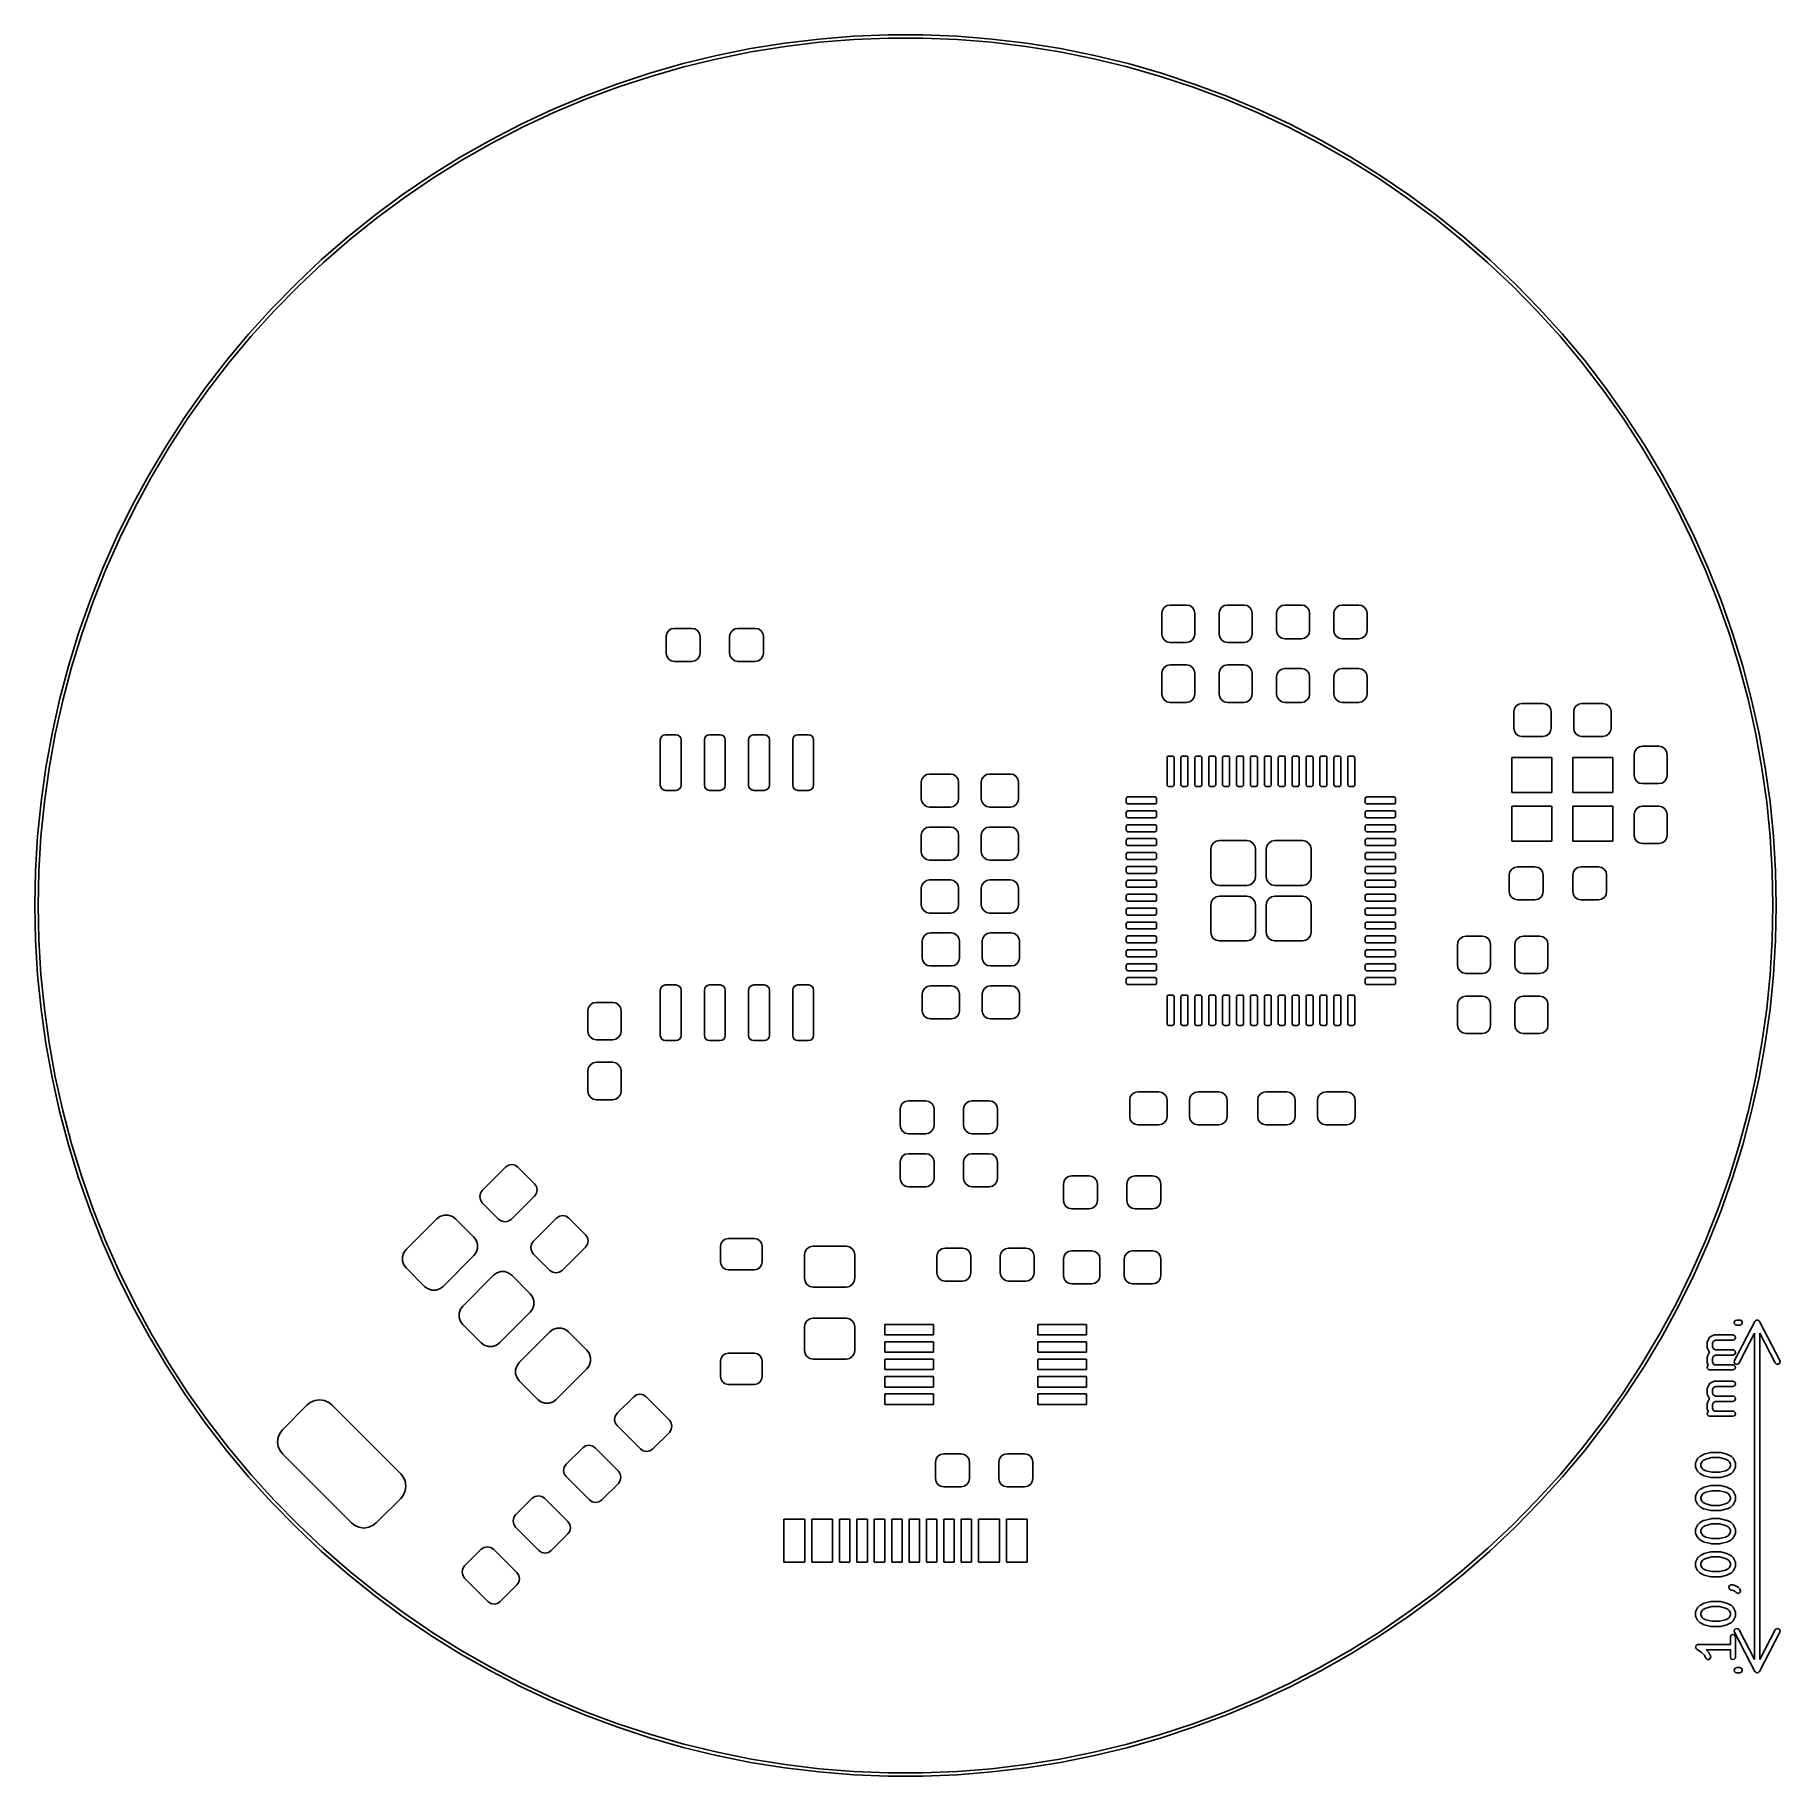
# Model space of a CAD drawing. Extents: x 147.9 to 198.2, y -112 to -62.
import ezdxf

# ---------------------------------------------------------------- set-up
doc = ezdxf.new("R2010")
doc.units = 0
doc.layers.add('BLACK', color=7, linetype='CONTINUOUS')

msp = doc.modelspace()

# ---------------------------------------------------------------- linework, layer by layer
at = {"layer": 'BLACK', "linetype": 'CONTINUOUS'}
for p, q in [((168.541153, -62.350027), (169.524675, -62.192247)), ((169.524675, -62.192247), (170.513692, -62.073693)), ((170.523128, -62.168291), (169.537864, -62.286395)), ((170.513692, -62.073693), (171.506641, -61.994553)), ((171.512309, -62.089451), (170.523128, -62.168291)), ((171.506641, -61.994553), (172.501951, -61.954952)), ((172.503841, -62.05), (171.512309, -62.089451)), ((172.501951, -61.954952), (173.498049, -61.954952)), ((173.496159, -62.05), (172.503841, -62.05)), ((174.487691, -62.089451), (173.496159, -62.05)), ((173.498049, -61.954952), (174.493359, -61.994553)), ((175.476872, -62.168291), (174.487691, -62.089451)), ((174.493359, -61.994553), (175.486308, -62.073693)), ((176.462136, -62.286395), (175.476872, -62.168291)), ((175.486308, -62.073693), (176.475325, -62.192247)), ((176.475325, -62.192247), (177.458847, -62.350027)), ((166.596803, -62.782205), (167.564681, -62.546783)), ((167.585308, -62.639585), (166.621104, -62.874114)), ((167.564681, -62.546783), (168.541153, -62.350027)), ((168.558074, -62.443576), (167.585308, -62.639585)), ((169.537864, -62.286395), (168.558074, -62.443576)), ((177.441926, -62.443576), (176.462136, -62.286395)), ((178.414692, -62.639585), (177.441926, -62.443576)), ((177.458847, -62.350027), (178.435319, -62.546783)), ((179.378896, -62.874114), (178.414692, -62.639585)), ((178.435319, -62.546783), (179.403197, -62.782205)), ((164.692937, -63.367497), (165.639051, -63.055921)), ((165.666986, -63.146791), (164.724463, -63.457184)), ((165.639051, -63.055921), (166.596803, -62.782205)), ((166.621104, -62.874114), (165.666986, -63.146791)), ((180.333014, -63.146791), (179.378896, -62.874114)), ((179.403197, -62.782205), (180.360949, -63.055921)), ((181.275537, -63.457184), (180.333014, -63.146791)), ((180.360949, -63.055921), (181.307063, -63.367497)), ((162.841591, -64.102201), (163.759959, -63.716441)), ((163.759959, -63.716441), (164.692937, -63.367497)), ((164.724463, -63.457184), (163.795025, -63.804804)), ((182.204975, -63.804804), (181.275537, -63.457184)), ((181.307063, -63.367497), (182.240041, -63.716441)), ((182.240041, -63.716441), (183.158409, -64.102201)), ((161.939285, -64.524167), (162.841591, -64.102201)), ((162.880143, -64.1891), (161.981262, -64.609464)), ((163.795025, -63.804804), (162.880143, -64.1891)), ((183.119857, -64.1891), (182.204975, -63.804804)), ((184.018738, -64.609464), (183.119857, -64.1891)), ((183.158409, -64.102201), (184.060715, -64.524167)), ((161.054469, -64.981671), (161.939285, -64.524167)), ((161.981262, -64.609464), (161.099803, -65.065233)), ((184.900197, -65.065233), (184.018738, -64.609464)), ((184.060715, -64.524167), (184.945531, -64.981671)), ((160.188541, -65.473992), (161.054469, -64.981671)), ((161.099803, -65.065233), (160.237162, -65.555685)), ((185.762838, -65.555685), (184.900197, -65.065233)), ((184.945531, -64.981671), (185.811459, -65.473992)), ((159.342871, -66.000349), (160.188541, -65.473992)), ((160.237162, -65.555685), (159.394701, -66.080045)), ((186.605299, -66.080045), (185.762838, -65.555685)), ((185.811459, -65.473992), (186.657129, -66.000349)), ((158.518795, -66.559912), (159.342871, -66.000349)), ((159.394701, -66.080045), (158.573753, -66.637484)), ((187.426247, -66.637484), (186.605299, -66.080045)), ((186.657129, -66.000349), (187.481205, -66.559912)), ((157.717618, -67.151794), (158.518795, -66.559912)), ((158.573753, -66.637484), (157.775616, -67.22712)), ((188.224384, -67.22712), (187.426247, -66.637484)), ((187.481205, -66.559912), (188.282382, -67.151794)), ((156.940604, -67.77506), (157.717618, -67.151794)), ((157.775616, -67.22712), (157.001551, -67.848021)), ((188.998449, -67.848021), (188.224384, -67.22712)), ((188.282382, -67.151794), (189.059396, -67.77506)), ((156.188984, -68.428725), (156.940604, -67.77506)), ((189.059396, -67.77506), (189.811016, -68.428725)), ((157.001551, -67.848021), (156.252784, -68.499205)), ((189.747216, -68.499205), (188.998449, -67.848021)), ((155.463946, -69.111755), (156.188984, -68.428725)), ((156.252784, -68.499205), (155.530497, -69.179642)), ((190.469503, -69.179642), (189.747216, -68.499205)), ((189.811016, -68.428725), (190.536054, -69.111755)), ((154.766636, -69.82307), (155.463946, -69.111755)), ((155.530497, -69.179642), (154.835833, -69.888258)), ((191.164167, -69.888258), (190.469503, -69.179642)), ((190.536054, -69.111755), (191.233364, -69.82307)), ((154.098156, -70.561545), (154.766636, -69.82307)), ((154.835833, -69.888258), (154.16989, -70.62393)), ((191.83011, -70.62393), (191.164167, -69.888258)), ((191.233364, -69.82307), (191.901844, -70.561545)), ((153.459564, -71.326013), (154.098156, -70.561545)), ((154.16989, -70.62393), (153.533722, -71.385497)), ((192.466278, -71.385497), (191.83011, -70.62393)), ((191.901844, -70.561545), (192.540436, -71.326013)), ((152.85187, -72.115264), (153.459564, -71.326013)), ((153.533722, -71.385497), (152.928334, -72.171753)), ((193.071666, -72.171753), (192.466278, -71.385497)), ((192.540436, -71.326013), (193.14813, -72.115264)), ((152.276034, -72.928052), (152.85187, -72.115264)), ((152.928334, -72.171753), (152.354683, -72.981456)), ((193.645317, -72.981456), (193.071666, -72.171753)), ((193.14813, -72.115264), (193.723966, -72.928052)), ((151.732967, -73.76309), (152.276034, -72.928052)), ((152.354683, -72.981456), (151.813677, -73.813325)), ((194.186323, -73.813325), (193.645317, -72.981456)), ((193.723966, -72.928052), (194.267033, -73.76309)), ((151.223527, -74.619058), (151.732967, -73.76309)), ((194.267033, -73.76309), (194.776473, -74.619058)), ((151.813677, -73.813325), (151.306171, -74.666045)), ((194.693829, -74.666045), (194.186323, -73.813325)), ((150.748521, -75.494603), (151.223527, -74.619058)), ((151.306171, -74.666045), (150.832967, -75.538267)), ((195.167033, -75.538267), (194.693829, -74.666045)), ((194.776473, -74.619058), (195.251479, -75.494603)), ((150.308698, -76.38834), (150.748521, -75.494603)), ((150.832967, -75.538267), (150.394814, -76.428613)), ((195.605186, -76.428613), (195.167033, -75.538267)), ((195.251479, -75.494603), (195.691302, -76.38834)), ((149.904755, -77.298857), (150.308698, -76.38834)), ((150.394814, -76.428613), (149.992404, -77.335674)), ((196.007596, -77.335674), (195.605186, -76.428613)), ((195.691302, -76.38834), (196.095245, -77.298857)), ((149.537331, -78.224713), (149.904755, -77.298857)), ((196.095245, -77.298857), (196.462669, -78.224713)), ((149.992404, -77.335674), (149.626374, -78.258016)), ((196.373626, -78.258016), (196.007596, -77.335674)), ((149.207006, -79.164445), (149.537331, -78.224713)), ((149.626374, -78.258016), (149.297302, -79.194182)), ((196.702698, -79.194182), (196.373626, -78.258016)), ((196.462669, -78.224713), (196.792994, -79.164445)), ((180.373, -78.5935), (180.391079, -78.502613)), ((180.373, -79.1935), (180.373, -78.5935)), ((180.391079, -78.502613), (180.442562, -78.425562)), ((180.442562, -78.425562), (180.519613, -78.374079)), ((180.519613, -78.374079), (180.6105, -78.356)), ((180.6105, -78.356), (181.0855, -78.356)), ((181.0855, -78.356), (181.176387, -78.374079)), ((181.176387, -78.374079), (181.253438, -78.425562)), ((181.253438, -78.425562), (181.304921, -78.502613)), ((181.304921, -78.502613), (181.323, -78.5935)), ((181.323, -78.5935), (181.323, -79.1935)), ((182.024, -78.5935), (182.042079, -78.502613)), ((182.024, -79.1935), (182.024, -78.5935)), ((182.042079, -78.502613), (182.093562, -78.425562)), ((182.093562, -78.425562), (182.170613, -78.374079)), ((182.170613, -78.374079), (182.2615, -78.356)), ((182.2615, -78.356), (182.7365, -78.356)), ((182.7365, -78.356), (182.827387, -78.374079)), ((182.827387, -78.374079), (182.904438, -78.425562)), ((182.904438, -78.425562), (182.955921, -78.502613)), ((182.955921, -78.502613), (182.974, -78.5935)), ((182.974, -78.5935), (182.974, -79.1935)), ((183.675, -78.5935), (183.693079, -78.502613)), ((183.675, -79.0935), (183.675, -78.5935)), ((183.693079, -78.502613), (183.744562, -78.425562)), ((183.744562, -78.425562), (183.821613, -78.374079)), ((183.821613, -78.374079), (183.9125, -78.356)), ((183.9125, -78.356), (184.3875, -78.356)), ((184.3875, -78.356), (184.478387, -78.374079)), ((184.478387, -78.374079), (184.555438, -78.425562)), ((184.555438, -78.425562), (184.606921, -78.502613)), ((184.606921, -78.502613), (184.625, -78.5935)), ((184.625, -78.5935), (184.625, -79.0935)), ((185.326, -78.5935), (185.344079, -78.502613)), ((185.326, -79.0935), (185.326, -78.5935)), ((185.344079, -78.502613), (185.395562, -78.425562)), ((185.395562, -78.425562), (185.472613, -78.374079)), ((185.472613, -78.374079), (185.5635, -78.356)), ((185.5635, -78.356), (186.0385, -78.356)), ((186.0385, -78.356), (186.129387, -78.374079)), ((186.129387, -78.374079), (186.206438, -78.425562)), ((186.206438, -78.425562), (186.257921, -78.502613)), ((186.257921, -78.502613), (186.276, -78.5935)), ((186.276, -78.5935), (186.276, -79.0935)), ((148.914302, -80.116566), (149.207006, -79.164445)), ((149.297302, -79.194182), (149.00571, -80.14269)), ((166.113, -79.2645), (166.131079, -79.173613)), ((166.113, -79.7395), (166.113, -79.2645)), ((166.131079, -79.173613), (166.182562, -79.096562)), ((166.182562, -79.096562), (166.259613, -79.045079)), ((166.259613, -79.045079), (166.3505, -79.027)), ((166.3505, -79.027), (166.8505, -79.027)), ((166.8505, -79.027), (166.941387, -79.045079)), ((166.941387, -79.045079), (167.018438, -79.096562)), ((167.018438, -79.096562), (167.069921, -79.173613)), ((167.069921, -79.173613), (167.088, -79.2645)), ((167.088, -79.2645), (167.088, -79.7395)), ((167.938, -79.2645), (167.956079, -79.173613)), ((167.938, -79.7395), (167.938, -79.2645)), ((167.956079, -79.173613), (168.007562, -79.096562)), ((168.007562, -79.096562), (168.084613, -79.045079)), ((168.084613, -79.045079), (168.1755, -79.027)), ((168.1755, -79.027), (168.6755, -79.027)), ((168.6755, -79.027), (168.766387, -79.045079)), ((168.766387, -79.045079), (168.843438, -79.096562)), ((168.843438, -79.096562), (168.894921, -79.173613)), ((168.894921, -79.173613), (168.913, -79.2645)), ((168.913, -79.2645), (168.913, -79.7395)), ((180.391079, -79.284387), (180.373, -79.1935)), ((180.442562, -79.361438), (180.391079, -79.284387)), ((181.304921, -79.284387), (181.253438, -79.361438)), ((181.323, -79.1935), (181.304921, -79.284387)), ((182.042079, -79.284387), (182.024, -79.1935)), ((182.093562, -79.361438), (182.042079, -79.284387)), ((182.955921, -79.284387), (182.904438, -79.361438)), ((182.974, -79.1935), (182.955921, -79.284387)), ((183.693079, -79.184387), (183.675, -79.0935)), ((183.744562, -79.261438), (183.693079, -79.184387)), ((183.821613, -79.312921), (183.744562, -79.261438)), ((183.9125, -79.331), (183.821613, -79.312921)), ((184.3875, -79.331), (183.9125, -79.331)), ((184.478387, -79.312921), (184.3875, -79.331)), ((184.555438, -79.261438), (184.478387, -79.312921)), ((184.606921, -79.184387), (184.555438, -79.261438)), ((184.625, -79.0935), (184.606921, -79.184387)), ((185.344079, -79.184387), (185.326, -79.0935)), ((185.395562, -79.261438), (185.344079, -79.184387)), ((185.472613, -79.312921), (185.395562, -79.261438)), ((185.5635, -79.331), (185.472613, -79.312921)), ((186.0385, -79.331), (185.5635, -79.331)), ((186.129387, -79.312921), (186.0385, -79.331)), ((186.206438, -79.261438), (186.129387, -79.312921)), ((186.257921, -79.184387), (186.206438, -79.261438)), ((186.276, -79.0935), (186.257921, -79.184387)), ((196.99429, -80.14269), (196.702698, -79.194182)), ((196.792994, -79.164445), (197.085698, -80.116566)), ((166.131079, -79.830387), (166.113, -79.7395)), ((166.182562, -79.907438), (166.131079, -79.830387)), ((167.069921, -79.830387), (167.018438, -79.907438)), ((167.088, -79.7395), (167.069921, -79.830387)), ((167.956079, -79.830387), (167.938, -79.7395)), ((168.007562, -79.907438), (167.956079, -79.830387)), ((168.894921, -79.830387), (168.843438, -79.907438)), ((168.913, -79.7395), (168.894921, -79.830387)), ((180.519613, -79.412921), (180.442562, -79.361438)), ((180.6105, -79.431), (180.519613, -79.412921)), ((181.0855, -79.431), (180.6105, -79.431)), ((181.176387, -79.412921), (181.0855, -79.431)), ((181.253438, -79.361438), (181.176387, -79.412921)), ((182.170613, -79.412921), (182.093562, -79.361438)), ((182.2615, -79.431), (182.170613, -79.412921)), ((182.7365, -79.431), (182.2615, -79.431)), ((182.827387, -79.412921), (182.7365, -79.431)), ((182.904438, -79.361438), (182.827387, -79.412921)), ((148.659683, -81.079572), (148.914302, -80.116566)), ((149.00571, -80.14269), (148.752057, -81.10204)), ((166.259613, -79.958921), (166.182562, -79.907438)), ((166.3505, -79.977), (166.259613, -79.958921)), ((166.8505, -79.977), (166.3505, -79.977)), ((166.941387, -79.958921), (166.8505, -79.977)), ((167.018438, -79.907438), (166.941387, -79.958921)), ((168.084613, -79.958921), (168.007562, -79.907438)), ((168.1755, -79.977), (168.084613, -79.958921)), ((168.6755, -79.977), (168.1755, -79.977)), ((168.766387, -79.958921), (168.6755, -79.977)), ((168.843438, -79.907438), (168.766387, -79.958921)), ((180.373, -80.3185), (180.391079, -80.227613)), ((180.373, -80.9185), (180.373, -80.3185)), ((180.391079, -80.227613), (180.442562, -80.150562)), ((180.442562, -80.150562), (180.519613, -80.099079)), ((180.519613, -80.099079), (180.6105, -80.081)), ((180.6105, -80.081), (181.0855, -80.081)), ((181.0855, -80.081), (181.176387, -80.099079)), ((181.176387, -80.099079), (181.253438, -80.150562)), ((181.253438, -80.150562), (181.304921, -80.227613)), ((181.304921, -80.227613), (181.323, -80.3185)), ((181.323, -80.3185), (181.323, -80.9185)), ((182.024, -80.3185), (182.042079, -80.227613)), ((182.024, -80.9185), (182.024, -80.3185)), ((182.042079, -80.227613), (182.093562, -80.150562)), ((182.093562, -80.150562), (182.170613, -80.099079)), ((182.170613, -80.099079), (182.2615, -80.081)), ((182.2615, -80.081), (182.7365, -80.081)), ((182.7365, -80.081), (182.827387, -80.099079)), ((182.827387, -80.099079), (182.904438, -80.150562)), ((182.904438, -80.150562), (182.955921, -80.227613)), ((182.955921, -80.227613), (182.974, -80.3185)), ((182.974, -80.3185), (182.974, -80.9185)), ((183.675, -80.4185), (183.693079, -80.327613)), ((183.693079, -80.327613), (183.744562, -80.250562)), ((183.744562, -80.250562), (183.821613, -80.199079)), ((183.821613, -80.199079), (183.9125, -80.181)), ((183.9125, -80.181), (184.3875, -80.181)), ((184.3875, -80.181), (184.478387, -80.199079)), ((184.478387, -80.199079), (184.555438, -80.250562)), ((184.555438, -80.250562), (184.606921, -80.327613)), ((184.606921, -80.327613), (184.625, -80.4185)), ((185.326, -80.4185), (185.344079, -80.327613)), ((185.344079, -80.327613), (185.395562, -80.250562)), ((185.395562, -80.250562), (185.472613, -80.199079)), ((185.472613, -80.199079), (185.5635, -80.181)), ((185.5635, -80.181), (186.0385, -80.181)), ((186.0385, -80.181), (186.129387, -80.199079)), ((186.129387, -80.199079), (186.206438, -80.250562)), ((186.206438, -80.250562), (186.257921, -80.327613)), ((186.257921, -80.327613), (186.276, -80.4185)), ((197.247943, -81.10204), (196.99429, -80.14269)), ((197.085698, -80.116566), (197.340317, -81.079572)), ((183.675, -80.9185), (183.675, -80.4185)), ((184.625, -80.4185), (184.625, -80.9185)), ((185.326, -80.9185), (185.326, -80.4185)), ((186.276, -80.4185), (186.276, -80.9185)), ((148.443551, -82.051939), (148.659683, -81.079572)), ((148.752057, -81.10204), (148.536745, -82.070717)), ((180.391079, -81.009387), (180.373, -80.9185)), ((180.442562, -81.086438), (180.391079, -81.009387)), ((180.519613, -81.137921), (180.442562, -81.086438)), ((180.6105, -81.156), (180.519613, -81.137921)), ((181.0855, -81.156), (180.6105, -81.156)), ((181.176387, -81.137921), (181.0855, -81.156)), ((181.253438, -81.086438), (181.176387, -81.137921)), ((181.304921, -81.009387), (181.253438, -81.086438)), ((181.323, -80.9185), (181.304921, -81.009387)), ((182.042079, -81.009387), (182.024, -80.9185)), ((182.093562, -81.086438), (182.042079, -81.009387)), ((182.170613, -81.137921), (182.093562, -81.086438)), ((182.2615, -81.156), (182.170613, -81.137921)), ((182.7365, -81.156), (182.2615, -81.156)), ((182.827387, -81.137921), (182.7365, -81.156)), ((182.904438, -81.086438), (182.827387, -81.137921)), ((182.955921, -81.009387), (182.904438, -81.086438)), ((182.974, -80.9185), (182.955921, -81.009387)), ((183.693079, -81.009387), (183.675, -80.9185)), ((183.744562, -81.086438), (183.693079, -81.009387)), ((183.821613, -81.137921), (183.744562, -81.086438)), ((183.9125, -81.156), (183.821613, -81.137921)), ((184.3875, -81.156), (183.9125, -81.156)), ((184.478387, -81.137921), (184.3875, -81.156)), ((184.555438, -81.086438), (184.478387, -81.137921)), ((184.606921, -81.009387), (184.555438, -81.086438)), ((184.625, -80.9185), (184.606921, -81.009387)), ((185.344079, -81.009387), (185.326, -80.9185)), ((185.395562, -81.086438), (185.344079, -81.009387)), ((185.472613, -81.137921), (185.395562, -81.086438)), ((185.5635, -81.156), (185.472613, -81.137921)), ((186.0385, -81.156), (185.5635, -81.156)), ((186.129387, -81.137921), (186.0385, -81.156)), ((186.206438, -81.086438), (186.129387, -81.137921)), ((186.257921, -81.009387), (186.206438, -81.086438)), ((186.276, -80.9185), (186.257921, -81.009387)), ((190.497, -81.4235), (190.515079, -81.332613)), ((190.515079, -81.332613), (190.566562, -81.255562)), ((190.566562, -81.255562), (190.643613, -81.204079)), ((190.643613, -81.204079), (190.7345, -81.186)), ((190.7345, -81.186), (191.3345, -81.186)), ((191.3345, -81.186), (191.425387, -81.204079)), ((191.425387, -81.204079), (191.502438, -81.255562)), ((191.502438, -81.255562), (191.553921, -81.332613)), ((191.553921, -81.332613), (191.572, -81.4235)), ((192.222, -81.4235), (192.240079, -81.332613)), ((192.240079, -81.332613), (192.291562, -81.255562)), ((192.291562, -81.255562), (192.368613, -81.204079)), ((192.368613, -81.204079), (192.4595, -81.186)), ((192.4595, -81.186), (193.0595, -81.186)), ((193.0595, -81.186), (193.150387, -81.204079)), ((193.150387, -81.204079), (193.227438, -81.255562)), ((193.227438, -81.255562), (193.278921, -81.332613)), ((193.278921, -81.332613), (193.297, -81.4235)), ((197.463255, -82.070717), (197.247943, -81.10204)), ((197.340317, -81.079572), (197.556449, -82.051939)), ((190.497, -81.8985), (190.497, -81.4235)), ((191.572, -81.4235), (191.572, -81.8985)), ((192.222, -81.8985), (192.222, -81.4235)), ((193.297, -81.4235), (193.297, -81.8985)), ((148.266248, -83.032129), (148.443551, -82.051939)), ((148.536745, -82.070717), (148.360114, -83.047188)), ((165.943, -82.237), (165.954418, -82.179597)), ((165.943, -83.537), (165.943, -82.237)), ((165.954418, -82.179597), (165.986934, -82.130934)), ((165.986934, -82.130934), (166.035597, -82.098418)), ((166.035597, -82.098418), (166.093, -82.087)), ((166.093, -82.087), (166.393, -82.087)), ((166.393, -82.087), (166.450403, -82.098418)), ((166.450403, -82.098418), (166.499066, -82.130934)), ((166.499066, -82.130934), (166.531582, -82.179597)), ((166.531582, -82.179597), (166.543, -82.237)), ((166.543, -82.237), (166.543, -83.537)), ((167.213, -82.237), (167.224418, -82.179597)), ((167.213, -83.537), (167.213, -82.237)), ((167.224418, -82.179597), (167.256934, -82.130934)), ((167.256934, -82.130934), (167.305597, -82.098418)), ((167.305597, -82.098418), (167.363, -82.087)), ((167.363, -82.087), (167.663, -82.087)), ((167.663, -82.087), (167.720403, -82.098418)), ((167.720403, -82.098418), (167.769066, -82.130934)), ((167.769066, -82.130934), (167.801582, -82.179597)), ((167.801582, -82.179597), (167.813, -82.237)), ((167.813, -82.237), (167.813, -83.537)), ((168.483, -82.237), (168.494418, -82.179597)), ((168.483, -83.537), (168.483, -82.237)), ((168.494418, -82.179597), (168.526934, -82.130934)), ((168.526934, -82.130934), (168.575597, -82.098418)), ((168.575597, -82.098418), (168.633, -82.087)), ((168.633, -82.087), (168.933, -82.087)), ((168.933, -82.087), (168.990403, -82.098418)), ((168.990403, -82.098418), (169.039066, -82.130934)), ((169.039066, -82.130934), (169.071582, -82.179597)), ((169.071582, -82.179597), (169.083, -82.237)), ((169.083, -82.237), (169.083, -83.537)), ((169.753, -82.237), (169.764418, -82.179597)), ((169.753, -83.537), (169.753, -82.237)), ((169.764418, -82.179597), (169.796934, -82.130934)), ((169.796934, -82.130934), (169.845597, -82.098418)), ((169.845597, -82.098418), (169.903, -82.087)), ((169.903, -82.087), (170.203, -82.087)), ((170.203, -82.087), (170.260403, -82.098418)), ((170.260403, -82.098418), (170.309066, -82.130934)), ((170.309066, -82.130934), (170.341582, -82.179597)), ((170.341582, -82.179597), (170.353, -82.237)), ((170.353, -82.237), (170.353, -83.537)), ((190.515079, -81.989387), (190.497, -81.8985)), ((190.566562, -82.066438), (190.515079, -81.989387)), ((190.643613, -82.117921), (190.566562, -82.066438)), ((190.7345, -82.136), (190.643613, -82.117921)), ((191.3345, -82.136), (190.7345, -82.136)), ((191.425387, -82.117921), (191.3345, -82.136)), ((191.502438, -82.066438), (191.425387, -82.117921)), ((191.553921, -81.989387), (191.502438, -82.066438)), ((191.572, -81.8985), (191.553921, -81.989387)), ((192.240079, -81.989387), (192.222, -81.8985)), ((192.291562, -82.066438), (192.240079, -81.989387)), ((192.368613, -82.117921), (192.291562, -82.066438)), ((192.4595, -82.136), (192.368613, -82.117921)), ((193.0595, -82.136), (192.4595, -82.136)), ((193.150387, -82.117921), (193.0595, -82.136)), ((193.227438, -82.066438), (193.150387, -82.117921)), ((193.278921, -81.989387), (193.227438, -82.066438)), ((193.297, -81.8985), (193.278921, -81.989387)), ((197.639886, -83.047188), (197.463255, -82.070717)), ((197.556449, -82.051939), (197.733752, -83.032129)), ((180.523, -82.751), (180.526806, -82.731866)), ((180.523, -83.526), (180.523, -82.751)), ((180.526806, -82.731866), (180.537645, -82.715645)), ((180.537645, -82.715645), (180.553866, -82.704806)), ((180.553866, -82.704806), (180.573, -82.701)), ((180.573, -82.701), (180.673, -82.701)), ((180.673, -82.701), (180.692134, -82.704806)), ((180.692134, -82.704806), (180.708355, -82.715645)), ((180.708355, -82.715645), (180.719194, -82.731866)), ((180.719194, -82.731866), (180.723, -82.751)), ((180.723, -82.751), (180.723, -83.526)), ((180.923, -82.751), (180.926806, -82.731866)), ((180.923, -83.526), (180.923, -82.751)), ((180.926806, -82.731866), (180.937645, -82.715645)), ((180.937645, -82.715645), (180.953866, -82.704806)), ((180.953866, -82.704806), (180.973, -82.701)), ((180.973, -82.701), (181.073, -82.701)), ((181.073, -82.701), (181.092134, -82.704806)), ((181.092134, -82.704806), (181.108355, -82.715645)), ((181.108355, -82.715645), (181.119194, -82.731866)), ((181.119194, -82.731866), (181.123, -82.751)), ((181.123, -82.751), (181.123, -83.526)), ((181.323, -82.751), (181.326806, -82.731866)), ((181.323, -83.526), (181.323, -82.751)), ((181.326806, -82.731866), (181.337645, -82.715645)), ((181.337645, -82.715645), (181.353866, -82.704806)), ((181.353866, -82.704806), (181.373, -82.701)), ((181.373, -82.701), (181.473, -82.701)), ((181.473, -82.701), (181.492134, -82.704806)), ((181.492134, -82.704806), (181.508355, -82.715645)), ((181.508355, -82.715645), (181.519194, -82.731866)), ((181.519194, -82.731866), (181.523, -82.751)), ((181.523, -82.751), (181.523, -83.526)), ((181.723, -82.751), (181.726806, -82.731866)), ((181.723, -83.526), (181.723, -82.751)), ((181.726806, -82.731866), (181.737645, -82.715645)), ((181.737645, -82.715645), (181.753866, -82.704806)), ((181.753866, -82.704806), (181.773, -82.701)), ((181.773, -82.701), (181.873, -82.701)), ((181.873, -82.701), (181.892134, -82.704806)), ((181.892134, -82.704806), (181.908355, -82.715645)), ((181.908355, -82.715645), (181.919194, -82.731866)), ((181.919194, -82.731866), (181.923, -82.751)), ((181.923, -82.751), (181.923, -83.526)), ((182.123, -82.751), (182.126806, -82.731866)), ((182.123, -83.526), (182.123, -82.751)), ((182.126806, -82.731866), (182.137645, -82.715645)), ((182.137645, -82.715645), (182.153866, -82.704806)), ((182.153866, -82.704806), (182.173, -82.701)), ((182.173, -82.701), (182.273, -82.701)), ((182.273, -82.701), (182.292134, -82.704806)), ((182.292134, -82.704806), (182.308355, -82.715645)), ((182.308355, -82.715645), (182.319194, -82.731866)), ((182.319194, -82.731866), (182.323, -82.751)), ((182.323, -82.751), (182.323, -83.526)), ((182.523, -82.751), (182.526806, -82.731866)), ((182.523, -83.526), (182.523, -82.751)), ((182.526806, -82.731866), (182.537645, -82.715645)), ((182.537645, -82.715645), (182.553866, -82.704806)), ((182.553866, -82.704806), (182.573, -82.701)), ((182.573, -82.701), (182.673, -82.701)), ((182.673, -82.701), (182.692134, -82.704806)), ((182.692134, -82.704806), (182.708355, -82.715645)), ((182.708355, -82.715645), (182.719194, -82.731866)), ((182.719194, -82.731866), (182.723, -82.751)), ((182.723, -82.751), (182.723, -83.526)), ((182.923, -82.751), (182.926806, -82.731866)), ((182.923, -83.526), (182.923, -82.751)), ((182.926806, -82.731866), (182.937645, -82.715645)), ((182.937645, -82.715645), (182.953866, -82.704806)), ((182.953866, -82.704806), (182.973, -82.701)), ((182.973, -82.701), (183.073, -82.701)), ((183.073, -82.701), (183.092134, -82.704806)), ((183.092134, -82.704806), (183.108355, -82.715645)), ((183.108355, -82.715645), (183.119194, -82.731866)), ((183.119194, -82.731866), (183.123, -82.751)), ((183.123, -82.751), (183.123, -83.526)), ((183.323, -82.751), (183.326806, -82.731866)), ((183.323, -83.526), (183.323, -82.751)), ((183.326806, -82.731866), (183.337645, -82.715645)), ((183.337645, -82.715645), (183.353866, -82.704806)), ((183.353866, -82.704806), (183.373, -82.701)), ((183.373, -82.701), (183.473, -82.701)), ((183.473, -82.701), (183.492134, -82.704806)), ((183.492134, -82.704806), (183.508355, -82.715645)), ((183.508355, -82.715645), (183.519194, -82.731866)), ((183.519194, -82.731866), (183.523, -82.751)), ((183.523, -82.751), (183.523, -83.526)), ((183.723, -82.751), (183.726806, -82.731866)), ((183.723, -83.526), (183.723, -82.751)), ((183.726806, -82.731866), (183.737645, -82.715645)), ((183.737645, -82.715645), (183.753866, -82.704806)), ((183.753866, -82.704806), (183.773, -82.701)), ((183.773, -82.701), (183.873, -82.701)), ((183.873, -82.701), (183.892134, -82.704806)), ((183.892134, -82.704806), (183.908355, -82.715645)), ((183.908355, -82.715645), (183.919194, -82.731866)), ((183.919194, -82.731866), (183.923, -82.751)), ((183.923, -82.751), (183.923, -83.526)), ((184.123, -82.751), (184.126806, -82.731866)), ((184.123, -83.526), (184.123, -82.751)), ((184.126806, -82.731866), (184.137645, -82.715645)), ((184.137645, -82.715645), (184.153866, -82.704806)), ((184.153866, -82.704806), (184.173, -82.701)), ((184.173, -82.701), (184.273, -82.701)), ((184.273, -82.701), (184.292134, -82.704806)), ((184.292134, -82.704806), (184.308355, -82.715645)), ((184.308355, -82.715645), (184.319194, -82.731866)), ((184.319194, -82.731866), (184.323, -82.751)), ((184.323, -82.751), (184.323, -83.526)), ((184.523, -82.751), (184.526806, -82.731866)), ((184.523, -83.526), (184.523, -82.751)), ((184.526806, -82.731866), (184.537645, -82.715645)), ((184.537645, -82.715645), (184.553866, -82.704806)), ((184.553866, -82.704806), (184.573, -82.701)), ((184.573, -82.701), (184.673, -82.701)), ((184.673, -82.701), (184.692134, -82.704806)), ((184.692134, -82.704806), (184.708355, -82.715645)), ((184.708355, -82.715645), (184.719194, -82.731866)), ((184.719194, -82.731866), (184.723, -82.751)), ((184.723, -82.751), (184.723, -83.526)), ((184.923, -82.751), (184.926806, -82.731866)), ((184.923, -83.526), (184.923, -82.751)), ((184.926806, -82.731866), (184.937645, -82.715645)), ((184.937645, -82.715645), (184.953866, -82.704806)), ((184.953866, -82.704806), (184.973, -82.701)), ((184.973, -82.701), (185.073, -82.701)), ((185.073, -82.701), (185.092134, -82.704806)), ((185.092134, -82.704806), (185.108355, -82.715645)), ((185.108355, -82.715645), (185.119194, -82.731866)), ((185.119194, -82.731866), (185.123, -82.751)), ((185.123, -82.751), (185.123, -83.526)), ((185.323, -82.751), (185.326806, -82.731866)), ((185.323, -83.526), (185.323, -82.751)), ((185.326806, -82.731866), (185.337645, -82.715645)), ((185.337645, -82.715645), (185.353866, -82.704806)), ((185.353866, -82.704806), (185.373, -82.701)), ((185.373, -82.701), (185.473, -82.701)), ((185.473, -82.701), (185.492134, -82.704806)), ((185.492134, -82.704806), (185.508355, -82.715645)), ((185.508355, -82.715645), (185.519194, -82.731866)), ((185.519194, -82.731866), (185.523, -82.751)), ((185.523, -82.751), (185.523, -83.526)), ((185.723, -82.751), (185.726806, -82.731866)), ((185.723, -83.526), (185.723, -82.751)), ((185.726806, -82.731866), (185.737645, -82.715645)), ((185.737645, -82.715645), (185.753866, -82.704806)), ((185.753866, -82.704806), (185.773, -82.701)), ((185.773, -82.701), (185.873, -82.701)), ((185.873, -82.701), (185.892134, -82.704806)), ((185.892134, -82.704806), (185.908355, -82.715645)), ((185.908355, -82.715645), (185.919194, -82.731866)), ((185.919194, -82.731866), (185.923, -82.751)), ((185.923, -82.751), (185.923, -83.526)), ((190.447, -83.747), (190.447, -82.747)), ((190.447, -82.747), (191.597, -82.747)), ((191.597, -82.747), (191.597, -83.747)), ((192.197, -83.747), (192.197, -82.747)), ((192.197, -82.747), (193.347, -82.747)), ((193.347, -82.747), (193.347, -83.747)), ((193.962, -82.6575), (193.980079, -82.566613)), ((193.962, -83.2575), (193.962, -82.6575)), ((193.980079, -82.566613), (194.031562, -82.489562)), ((194.031562, -82.489562), (194.108613, -82.438079)), ((194.108613, -82.438079), (194.1995, -82.42)), ((194.1995, -82.42), (194.6745, -82.42)), ((194.6745, -82.42), (194.765387, -82.438079)), ((194.765387, -82.438079), (194.842438, -82.489562)), ((194.842438, -82.489562), (194.893921, -82.566613)), ((194.893921, -82.566613), (194.912, -82.6575)), ((194.912, -82.6575), (194.912, -83.2575)), ((148.128054, -84.018594), (148.266248, -83.032129)), ((148.360114, -83.047188), (148.222445, -84.029909)), ((173.470579, -83.364613), (173.522062, -83.287562)), ((173.522062, -83.287562), (173.599113, -83.236079)), ((173.599113, -83.236079), (173.69, -83.218)), ((173.69, -83.218), (174.29, -83.218)), ((174.29, -83.218), (174.380887, -83.236079)), ((174.380887, -83.236079), (174.457938, -83.287562)), ((174.457938, -83.287562), (174.509421, -83.364613)), ((175.195579, -83.364613), (175.247062, -83.287562)), ((175.247062, -83.287562), (175.324113, -83.236079)), ((175.324113, -83.236079), (175.415, -83.218)), ((175.415, -83.218), (176.015, -83.218)), ((176.015, -83.218), (176.105887, -83.236079)), ((176.105887, -83.236079), (176.182938, -83.287562)), ((176.182938, -83.287562), (176.234421, -83.364613)), ((193.980079, -83.348387), (193.962, -83.2575)), ((194.031562, -83.425438), (193.980079, -83.348387)), ((194.893921, -83.348387), (194.842438, -83.425438)), ((194.912, -83.2575), (194.893921, -83.348387)), ((197.777555, -84.029909), (197.639886, -83.047188)), ((197.733752, -83.032129), (197.871946, -84.018594)), ((165.954418, -83.594403), (165.943, -83.537)), ((165.986934, -83.643066), (165.954418, -83.594403)), ((166.035597, -83.675582), (165.986934, -83.643066)), ((166.093, -83.687), (166.035597, -83.675582)), ((166.393, -83.687), (166.093, -83.687)), ((166.450403, -83.675582), (166.393, -83.687)), ((166.499066, -83.643066), (166.450403, -83.675582)), ((166.531582, -83.594403), (166.499066, -83.643066)), ((166.543, -83.537), (166.531582, -83.594403)), ((167.224418, -83.594403), (167.213, -83.537)), ((167.256934, -83.643066), (167.224418, -83.594403)), ((167.305597, -83.675582), (167.256934, -83.643066)), ((167.363, -83.687), (167.305597, -83.675582)), ((167.663, -83.687), (167.363, -83.687)), ((167.720403, -83.675582), (167.663, -83.687)), ((167.769066, -83.643066), (167.720403, -83.675582)), ((167.801582, -83.594403), (167.769066, -83.643066)), ((167.813, -83.537), (167.801582, -83.594403)), ((168.494418, -83.594403), (168.483, -83.537)), ((168.526934, -83.643066), (168.494418, -83.594403)), ((168.575597, -83.675582), (168.526934, -83.643066)), ((168.633, -83.687), (168.575597, -83.675582)), ((168.933, -83.687), (168.633, -83.687)), ((168.990403, -83.675582), (168.933, -83.687)), ((169.039066, -83.643066), (168.990403, -83.675582)), ((169.071582, -83.594403), (169.039066, -83.643066)), ((169.083, -83.537), (169.071582, -83.594403)), ((169.764418, -83.594403), (169.753, -83.537)), ((169.796934, -83.643066), (169.764418, -83.594403)), ((169.845597, -83.675582), (169.796934, -83.643066)), ((169.903, -83.687), (169.845597, -83.675582)), ((170.203, -83.687), (169.903, -83.687)), ((170.260403, -83.675582), (170.203, -83.687)), ((170.309066, -83.643066), (170.260403, -83.675582)), ((170.341582, -83.594403), (170.309066, -83.643066)), ((170.353, -83.537), (170.341582, -83.594403)), ((173.4525, -83.4555), (173.470579, -83.364613)), ((173.4525, -83.9305), (173.4525, -83.4555)), ((174.509421, -83.364613), (174.5275, -83.4555)), ((174.5275, -83.4555), (174.5275, -83.9305)), ((175.1775, -83.4555), (175.195579, -83.364613)), ((175.1775, -83.9305), (175.1775, -83.4555)), ((176.234421, -83.364613), (176.2525, -83.4555)), ((176.2525, -83.4555), (176.2525, -83.9305)), ((180.526806, -83.545134), (180.523, -83.526)), ((180.537645, -83.561355), (180.526806, -83.545134)), ((180.553866, -83.572194), (180.537645, -83.561355)), ((180.573, -83.576), (180.553866, -83.572194)), ((180.673, -83.576), (180.573, -83.576)), ((180.692134, -83.572194), (180.673, -83.576)), ((180.708355, -83.561355), (180.692134, -83.572194)), ((180.719194, -83.545134), (180.708355, -83.561355)), ((180.723, -83.526), (180.719194, -83.545134)), ((180.926806, -83.545134), (180.923, -83.526)), ((180.937645, -83.561355), (180.926806, -83.545134)), ((180.953866, -83.572194), (180.937645, -83.561355)), ((180.973, -83.576), (180.953866, -83.572194)), ((181.073, -83.576), (180.973, -83.576)), ((181.092134, -83.572194), (181.073, -83.576)), ((181.108355, -83.561355), (181.092134, -83.572194)), ((181.119194, -83.545134), (181.108355, -83.561355)), ((181.123, -83.526), (181.119194, -83.545134)), ((181.326806, -83.545134), (181.323, -83.526)), ((181.337645, -83.561355), (181.326806, -83.545134)), ((181.353866, -83.572194), (181.337645, -83.561355)), ((181.373, -83.576), (181.353866, -83.572194)), ((181.473, -83.576), (181.373, -83.576)), ((181.492134, -83.572194), (181.473, -83.576)), ((181.508355, -83.561355), (181.492134, -83.572194)), ((181.519194, -83.545134), (181.508355, -83.561355)), ((181.523, -83.526), (181.519194, -83.545134)), ((181.726806, -83.545134), (181.723, -83.526)), ((181.737645, -83.561355), (181.726806, -83.545134)), ((181.753866, -83.572194), (181.737645, -83.561355)), ((181.773, -83.576), (181.753866, -83.572194)), ((181.873, -83.576), (181.773, -83.576)), ((181.892134, -83.572194), (181.873, -83.576)), ((181.908355, -83.561355), (181.892134, -83.572194)), ((181.919194, -83.545134), (181.908355, -83.561355)), ((181.923, -83.526), (181.919194, -83.545134)), ((182.126806, -83.545134), (182.123, -83.526)), ((182.137645, -83.561355), (182.126806, -83.545134)), ((182.153866, -83.572194), (182.137645, -83.561355)), ((182.173, -83.576), (182.153866, -83.572194)), ((182.273, -83.576), (182.173, -83.576)), ((182.292134, -83.572194), (182.273, -83.576)), ((182.308355, -83.561355), (182.292134, -83.572194)), ((182.319194, -83.545134), (182.308355, -83.561355)), ((182.323, -83.526), (182.319194, -83.545134)), ((182.526806, -83.545134), (182.523, -83.526)), ((182.537645, -83.561355), (182.526806, -83.545134)), ((182.553866, -83.572194), (182.537645, -83.561355)), ((182.573, -83.576), (182.553866, -83.572194)), ((182.673, -83.576), (182.573, -83.576)), ((182.692134, -83.572194), (182.673, -83.576)), ((182.708355, -83.561355), (182.692134, -83.572194)), ((182.719194, -83.545134), (182.708355, -83.561355)), ((182.723, -83.526), (182.719194, -83.545134)), ((182.926806, -83.545134), (182.923, -83.526)), ((182.937645, -83.561355), (182.926806, -83.545134)), ((182.953866, -83.572194), (182.937645, -83.561355)), ((182.973, -83.576), (182.953866, -83.572194)), ((183.073, -83.576), (182.973, -83.576)), ((183.092134, -83.572194), (183.073, -83.576)), ((183.108355, -83.561355), (183.092134, -83.572194)), ((183.119194, -83.545134), (183.108355, -83.561355)), ((183.123, -83.526), (183.119194, -83.545134)), ((183.326806, -83.545134), (183.323, -83.526)), ((183.337645, -83.561355), (183.326806, -83.545134)), ((183.353866, -83.572194), (183.337645, -83.561355)), ((183.373, -83.576), (183.353866, -83.572194)), ((183.473, -83.576), (183.373, -83.576)), ((183.492134, -83.572194), (183.473, -83.576)), ((183.508355, -83.561355), (183.492134, -83.572194)), ((183.519194, -83.545134), (183.508355, -83.561355)), ((183.523, -83.526), (183.519194, -83.545134)), ((183.726806, -83.545134), (183.723, -83.526)), ((183.737645, -83.561355), (183.726806, -83.545134)), ((183.753866, -83.572194), (183.737645, -83.561355)), ((183.773, -83.576), (183.753866, -83.572194)), ((183.873, -83.576), (183.773, -83.576)), ((183.892134, -83.572194), (183.873, -83.576)), ((183.908355, -83.561355), (183.892134, -83.572194)), ((183.919194, -83.545134), (183.908355, -83.561355)), ((183.923, -83.526), (183.919194, -83.545134)), ((184.126806, -83.545134), (184.123, -83.526)), ((184.137645, -83.561355), (184.126806, -83.545134)), ((184.153866, -83.572194), (184.137645, -83.561355)), ((184.173, -83.576), (184.153866, -83.572194)), ((184.273, -83.576), (184.173, -83.576)), ((184.292134, -83.572194), (184.273, -83.576)), ((184.308355, -83.561355), (184.292134, -83.572194)), ((184.319194, -83.545134), (184.308355, -83.561355)), ((184.323, -83.526), (184.319194, -83.545134)), ((184.526806, -83.545134), (184.523, -83.526)), ((184.537645, -83.561355), (184.526806, -83.545134)), ((184.553866, -83.572194), (184.537645, -83.561355)), ((184.573, -83.576), (184.553866, -83.572194)), ((184.673, -83.576), (184.573, -83.576)), ((184.692134, -83.572194), (184.673, -83.576)), ((184.708355, -83.561355), (184.692134, -83.572194)), ((184.719194, -83.545134), (184.708355, -83.561355)), ((184.723, -83.526), (184.719194, -83.545134)), ((184.926806, -83.545134), (184.923, -83.526)), ((184.937645, -83.561355), (184.926806, -83.545134)), ((184.953866, -83.572194), (184.937645, -83.561355)), ((184.973, -83.576), (184.953866, -83.572194)), ((185.073, -83.576), (184.973, -83.576)), ((185.092134, -83.572194), (185.073, -83.576)), ((185.108355, -83.561355), (185.092134, -83.572194)), ((185.119194, -83.545134), (185.108355, -83.561355)), ((185.123, -83.526), (185.119194, -83.545134)), ((185.326806, -83.545134), (185.323, -83.526)), ((185.337645, -83.561355), (185.326806, -83.545134)), ((185.353866, -83.572194), (185.337645, -83.561355)), ((185.373, -83.576), (185.353866, -83.572194)), ((185.473, -83.576), (185.373, -83.576)), ((185.492134, -83.572194), (185.473, -83.576)), ((185.508355, -83.561355), (185.492134, -83.572194)), ((185.519194, -83.545134), (185.508355, -83.561355)), ((185.523, -83.526), (185.519194, -83.545134)), ((185.726806, -83.545134), (185.723, -83.526)), ((185.737645, -83.561355), (185.726806, -83.545134)), ((185.753866, -83.572194), (185.737645, -83.561355)), ((185.773, -83.576), (185.753866, -83.572194)), ((185.873, -83.576), (185.773, -83.576)), ((185.892134, -83.572194), (185.873, -83.576)), ((185.908355, -83.561355), (185.892134, -83.572194)), ((185.919194, -83.545134), (185.908355, -83.561355)), ((185.923, -83.526), (185.919194, -83.545134)), ((191.597, -83.747), (190.447, -83.747)), ((193.347, -83.747), (192.197, -83.747)), ((194.108613, -83.476921), (194.031562, -83.425438)), ((194.1995, -83.495), (194.108613, -83.476921)), ((194.6745, -83.495), (194.1995, -83.495)), ((194.765387, -83.476921), (194.6745, -83.495)), ((194.842438, -83.425438), (194.765387, -83.476921)), ((148.029187, -85.009773), (148.128054, -84.018594)), ((148.222445, -84.029909), (148.123954, -85.017326)), ((173.470579, -84.021387), (173.4525, -83.9305)), ((173.522062, -84.098438), (173.470579, -84.021387)), ((173.599113, -84.149921), (173.522062, -84.098438)), ((173.69, -84.168), (173.599113, -84.149921)), ((174.29, -84.168), (173.69, -84.168)), ((174.380887, -84.149921), (174.29, -84.168)), ((174.457938, -84.098438), (174.380887, -84.149921)), ((174.509421, -84.021387), (174.457938, -84.098438)), ((174.5275, -83.9305), (174.509421, -84.021387)), ((175.195579, -84.021387), (175.1775, -83.9305)), ((175.247062, -84.098438), (175.195579, -84.021387)), ((175.324113, -84.149921), (175.247062, -84.098438)), ((175.415, -84.168), (175.324113, -84.149921)), ((176.015, -84.168), (175.415, -84.168)), ((176.105887, -84.149921), (176.015, -84.168)), ((176.182938, -84.098438), (176.105887, -84.149921)), ((176.234421, -84.021387), (176.182938, -84.098438)), ((176.2525, -83.9305), (176.234421, -84.021387)), ((179.348, -83.926), (179.351806, -83.906866)), ((179.348, -84.026), (179.348, -83.926)), ((179.351806, -84.045134), (179.348, -84.026)), ((179.348, -84.326), (179.351806, -84.306866)), ((179.348, -84.426), (179.348, -84.326)), ((179.351806, -83.906866), (179.362645, -83.890645)), ((179.362645, -84.061355), (179.351806, -84.045134)), ((179.351806, -84.306866), (179.362645, -84.290645)), ((179.362645, -83.890645), (179.378866, -83.879806)), ((179.378866, -84.072194), (179.362645, -84.061355)), ((179.362645, -84.290645), (179.378866, -84.279806)), ((179.378866, -83.879806), (179.398, -83.876)), ((179.398, -84.076), (179.378866, -84.072194)), ((179.378866, -84.279806), (179.398, -84.276)), ((179.398, -83.876), (180.173, -83.876)), ((180.173, -84.076), (179.398, -84.076)), ((179.398, -84.276), (180.173, -84.276)), ((180.173, -83.876), (180.192134, -83.879806)), ((180.192134, -84.072194), (180.173, -84.076)), ((180.173, -84.276), (180.192134, -84.279806)), ((180.192134, -83.879806), (180.208355, -83.890645)), ((180.208355, -84.061355), (180.192134, -84.072194)), ((180.192134, -84.279806), (180.208355, -84.290645)), ((180.208355, -83.890645), (180.219194, -83.906866)), ((180.219194, -84.045134), (180.208355, -84.061355)), ((180.208355, -84.290645), (180.219194, -84.306866)), ((180.219194, -83.906866), (180.223, -83.926)), ((180.223, -84.026), (180.219194, -84.045134)), ((180.219194, -84.306866), (180.223, -84.326)), ((180.223, -83.926), (180.223, -84.026)), ((180.223, -84.326), (180.223, -84.426)), ((186.223, -83.926), (186.226806, -83.906866)), ((186.223, -84.026), (186.223, -83.926)), ((186.226806, -84.045134), (186.223, -84.026)), ((186.223, -84.326), (186.226806, -84.306866)), ((186.223, -84.426), (186.223, -84.326)), ((186.226806, -83.906866), (186.237645, -83.890645)), ((186.237645, -84.061355), (186.226806, -84.045134)), ((186.226806, -84.306866), (186.237645, -84.290645)), ((186.237645, -83.890645), (186.253866, -83.879806)), ((186.253866, -84.072194), (186.237645, -84.061355)), ((186.237645, -84.290645), (186.253866, -84.279806)), ((186.253866, -83.879806), (186.273, -83.876)), ((186.273, -84.076), (186.253866, -84.072194)), ((186.253866, -84.279806), (186.273, -84.276)), ((186.273, -83.876), (187.048, -83.876)), ((187.048, -84.076), (186.273, -84.076)), ((186.273, -84.276), (187.048, -84.276)), ((187.048, -83.876), (187.067134, -83.879806)), ((187.067134, -84.072194), (187.048, -84.076)), ((187.048, -84.276), (187.067134, -84.279806)), ((187.067134, -83.879806), (187.083355, -83.890645)), ((187.083355, -84.061355), (187.067134, -84.072194)), ((187.067134, -84.279806), (187.083355, -84.290645)), ((187.083355, -83.890645), (187.094194, -83.906866)), ((187.094194, -84.045134), (187.083355, -84.061355)), ((187.083355, -84.290645), (187.094194, -84.306866)), ((187.094194, -83.906866), (187.098, -83.926)), ((187.098, -84.026), (187.094194, -84.045134)), ((187.094194, -84.306866), (187.098, -84.326)), ((187.098, -83.926), (187.098, -84.026)), ((187.098, -84.326), (187.098, -84.426)), ((190.447, -85.147), (190.447, -84.147)), ((190.447, -84.147), (191.597, -84.147)), ((191.597, -84.147), (191.597, -85.147)), ((192.197, -85.147), (192.197, -84.147)), ((192.197, -84.147), (193.347, -84.147)), ((193.347, -84.147), (193.347, -85.147)), ((193.962, -84.3825), (193.980079, -84.291613)), ((193.980079, -84.291613), (194.031562, -84.214562)), ((194.031562, -84.214562), (194.108613, -84.163079)), ((194.108613, -84.163079), (194.1995, -84.145)), ((194.1995, -84.145), (194.6745, -84.145)), ((194.6745, -84.145), (194.765387, -84.163079)), ((194.765387, -84.163079), (194.842438, -84.214562)), ((194.842438, -84.214562), (194.893921, -84.291613)), ((194.893921, -84.291613), (194.912, -84.3825)), ((197.876046, -85.017326), (197.777555, -84.029909)), ((197.871946, -84.018594), (197.970813, -85.009773)), ((173.470579, -84.888613), (173.522062, -84.811562)), ((173.522062, -84.811562), (173.599113, -84.760079)), ((173.599113, -84.760079), (173.69, -84.742)), ((173.69, -84.742), (174.29, -84.742)), ((174.29, -84.742), (174.380887, -84.760079)), ((174.380887, -84.760079), (174.457938, -84.811562)), ((174.457938, -84.811562), (174.509421, -84.888613)), ((175.195579, -84.888613), (175.247062, -84.811562)), ((175.247062, -84.811562), (175.324113, -84.760079)), ((175.324113, -84.760079), (175.415, -84.742)), ((175.415, -84.742), (176.015, -84.742)), ((176.015, -84.742), (176.105887, -84.760079)), ((176.105887, -84.760079), (176.182938, -84.811562)), ((176.182938, -84.811562), (176.234421, -84.888613)), ((179.351806, -84.445134), (179.348, -84.426)), ((179.348, -84.726), (179.351806, -84.706866)), ((179.348, -84.826), (179.348, -84.726)), ((179.351806, -84.845134), (179.348, -84.826)), ((179.362645, -84.461355), (179.351806, -84.445134)), ((179.351806, -84.706866), (179.362645, -84.690645)), ((179.362645, -84.861355), (179.351806, -84.845134)), ((179.378866, -84.472194), (179.362645, -84.461355)), ((179.362645, -84.690645), (179.378866, -84.679806)), ((179.398, -84.476), (179.378866, -84.472194)), ((179.378866, -84.679806), (179.398, -84.676)), ((180.173, -84.476), (179.398, -84.476)), ((179.398, -84.676), (180.173, -84.676)), ((180.192134, -84.472194), (180.173, -84.476)), ((180.173, -84.676), (180.192134, -84.679806)), ((180.208355, -84.461355), (180.192134, -84.472194)), ((180.192134, -84.679806), (180.208355, -84.690645)), ((180.219194, -84.445134), (180.208355, -84.461355)), ((180.208355, -84.690645), (180.219194, -84.706866)), ((180.219194, -84.845134), (180.208355, -84.861355)), ((180.223, -84.426), (180.219194, -84.445134)), ((180.219194, -84.706866), (180.223, -84.726)), ((180.223, -84.826), (180.219194, -84.845134)), ((180.223, -84.726), (180.223, -84.826)), ((186.226806, -84.445134), (186.223, -84.426)), ((186.223, -84.726), (186.226806, -84.706866)), ((186.223, -84.826), (186.223, -84.726)), ((186.226806, -84.845134), (186.223, -84.826)), ((186.237645, -84.461355), (186.226806, -84.445134)), ((186.226806, -84.706866), (186.237645, -84.690645)), ((186.237645, -84.861355), (186.226806, -84.845134)), ((186.253866, -84.472194), (186.237645, -84.461355)), ((186.237645, -84.690645), (186.253866, -84.679806)), ((186.273, -84.476), (186.253866, -84.472194)), ((186.253866, -84.679806), (186.273, -84.676)), ((187.048, -84.476), (186.273, -84.476)), ((186.273, -84.676), (187.048, -84.676)), ((187.067134, -84.472194), (187.048, -84.476)), ((187.048, -84.676), (187.067134, -84.679806)), ((187.083355, -84.461355), (187.067134, -84.472194)), ((187.067134, -84.679806), (187.083355, -84.690645)), ((187.094194, -84.445134), (187.083355, -84.461355)), ((187.083355, -84.690645), (187.094194, -84.706866)), ((187.094194, -84.845134), (187.083355, -84.861355)), ((187.098, -84.426), (187.094194, -84.445134)), ((187.094194, -84.706866), (187.098, -84.726)), ((187.098, -84.826), (187.094194, -84.845134)), ((187.098, -84.726), (187.098, -84.826)), ((193.962, -84.9825), (193.962, -84.3825)), ((194.912, -84.3825), (194.912, -84.9825)), ((147.969805, -86.004099), (148.029187, -85.009773)), ((148.123954, -85.017326), (148.064796, -86.007879)), ((173.4525, -84.9795), (173.470579, -84.888613)), ((173.4525, -85.4545), (173.4525, -84.9795)), ((174.509421, -84.888613), (174.5275, -84.9795)), ((174.5275, -84.9795), (174.5275, -85.4545)), ((175.1775, -84.9795), (175.195579, -84.888613)), ((175.1775, -85.4545), (175.1775, -84.9795)), ((176.234421, -84.888613), (176.2525, -84.9795)), ((176.2525, -84.9795), (176.2525, -85.4545)), ((179.348, -85.126), (179.351806, -85.106866)), ((179.348, -85.226), (179.348, -85.126)), ((179.351806, -85.245134), (179.348, -85.226)), ((179.351806, -85.106866), (179.362645, -85.090645)), ((179.362645, -85.261355), (179.351806, -85.245134)), ((179.378866, -84.872194), (179.362645, -84.861355)), ((179.362645, -85.090645), (179.378866, -85.079806)), ((179.378866, -85.272194), (179.362645, -85.261355)), ((179.398, -84.876), (179.378866, -84.872194)), ((179.378866, -85.079806), (179.398, -85.076)), ((179.398, -85.276), (179.378866, -85.272194)), ((180.173, -84.876), (179.398, -84.876)), ((179.398, -85.076), (180.173, -85.076)), ((180.173, -85.276), (179.398, -85.276)), ((180.192134, -84.872194), (180.173, -84.876)), ((180.173, -85.076), (180.192134, -85.079806)), ((180.192134, -85.272194), (180.173, -85.276)), ((180.208355, -84.861355), (180.192134, -84.872194)), ((180.192134, -85.079806), (180.208355, -85.090645)), ((180.208355, -85.261355), (180.192134, -85.272194)), ((180.208355, -85.090645), (180.219194, -85.106866)), ((180.219194, -85.245134), (180.208355, -85.261355)), ((180.219194, -85.106866), (180.223, -85.126)), ((180.223, -85.226), (180.219194, -85.245134)), ((180.223, -85.126), (180.223, -85.226)), ((181.778, -85.380999), (181.79703, -85.285329)), ((181.79703, -85.285329), (181.851223, -85.204223)), ((181.851223, -85.204223), (181.932329, -85.15003)), ((181.932329, -85.15003), (182.028, -85.131001)), ((182.028, -85.131001), (182.818001, -85.131)), ((182.818001, -85.131), (182.913671, -85.15003)), ((182.913671, -85.15003), (182.994777, -85.204223)), ((182.994777, -85.204223), (183.04897, -85.285329)), ((183.04897, -85.285329), (183.067999, -85.381)), ((183.378, -85.380999), (183.39703, -85.285329)), ((183.39703, -85.285329), (183.451223, -85.204223)), ((183.451223, -85.204223), (183.532329, -85.15003)), ((183.532329, -85.15003), (183.628, -85.131001)), ((183.628, -85.131001), (184.418001, -85.131)), ((184.418001, -85.131), (184.513671, -85.15003)), ((184.513671, -85.15003), (184.594777, -85.204223)), ((184.594777, -85.204223), (184.64897, -85.285329)), ((184.64897, -85.285329), (184.667999, -85.381)), ((186.223, -85.126), (186.226806, -85.106866)), ((186.223, -85.226), (186.223, -85.126)), ((186.226806, -85.245134), (186.223, -85.226)), ((186.226806, -85.106866), (186.237645, -85.090645)), ((186.237645, -85.261355), (186.226806, -85.245134)), ((186.253866, -84.872194), (186.237645, -84.861355)), ((186.237645, -85.090645), (186.253866, -85.079806)), ((186.253866, -85.272194), (186.237645, -85.261355)), ((186.273, -84.876), (186.253866, -84.872194)), ((186.253866, -85.079806), (186.273, -85.076)), ((186.273, -85.276), (186.253866, -85.272194)), ((187.048, -84.876), (186.273, -84.876)), ((186.273, -85.076), (187.048, -85.076)), ((187.048, -85.276), (186.273, -85.276)), ((187.067134, -84.872194), (187.048, -84.876)), ((187.048, -85.076), (187.067134, -85.079806)), ((187.067134, -85.272194), (187.048, -85.276)), ((187.083355, -84.861355), (187.067134, -84.872194)), ((187.067134, -85.079806), (187.083355, -85.090645)), ((187.083355, -85.261355), (187.067134, -85.272194)), ((187.083355, -85.090645), (187.094194, -85.106866)), ((187.094194, -85.245134), (187.083355, -85.261355)), ((187.094194, -85.106866), (187.098, -85.126)), ((187.098, -85.226), (187.094194, -85.245134)), ((187.098, -85.126), (187.098, -85.226)), ((191.597, -85.147), (190.447, -85.147)), ((193.347, -85.147), (192.197, -85.147)), ((193.980079, -85.073387), (193.962, -84.9825)), ((194.031562, -85.150438), (193.980079, -85.073387)), ((194.108613, -85.201921), (194.031562, -85.150438)), ((194.1995, -85.22), (194.108613, -85.201921)), ((194.6745, -85.22), (194.1995, -85.22)), ((194.765387, -85.201921), (194.6745, -85.22)), ((194.842438, -85.150438), (194.765387, -85.201921)), ((194.893921, -85.073387), (194.842438, -85.150438)), ((194.912, -84.9825), (194.893921, -85.073387)), ((197.935204, -86.007879), (197.876046, -85.017326)), ((197.970813, -85.009773), (198.030195, -86.004099)), ((173.470579, -85.545387), (173.4525, -85.4545)), ((173.522062, -85.622438), (173.470579, -85.545387)), ((173.599113, -85.673921), (173.522062, -85.622438)), ((173.69, -85.692), (173.599113, -85.673921)), ((174.29, -85.692), (173.69, -85.692)), ((174.380887, -85.673921), (174.29, -85.692)), ((174.457938, -85.622438), (174.380887, -85.673921)), ((174.509421, -85.545387), (174.457938, -85.622438)), ((174.5275, -85.4545), (174.509421, -85.545387)), ((175.195579, -85.545387), (175.1775, -85.4545)), ((175.247062, -85.622438), (175.195579, -85.545387)), ((175.324113, -85.673921), (175.247062, -85.622438)), ((175.415, -85.692), (175.324113, -85.673921)), ((176.015, -85.692), (175.415, -85.692)), ((176.105887, -85.673921), (176.015, -85.692)), ((176.182938, -85.622438), (176.105887, -85.673921)), ((176.234421, -85.545387), (176.182938, -85.622438)), ((176.2525, -85.4545), (176.234421, -85.545387)), ((179.348, -85.526), (179.351806, -85.506866)), ((179.348, -85.626), (179.348, -85.526)), ((179.351806, -85.645134), (179.348, -85.626)), ((179.351806, -85.506866), (179.362645, -85.490645)), ((179.362645, -85.661355), (179.351806, -85.645134)), ((179.362645, -85.490645), (179.378866, -85.479806)), ((179.378866, -85.672194), (179.362645, -85.661355)), ((179.378866, -85.479806), (179.398, -85.476)), ((179.398, -85.676), (179.378866, -85.672194)), ((179.398, -85.476), (180.173, -85.476)), ((180.173, -85.676), (179.398, -85.676)), ((180.173, -85.476), (180.192134, -85.479806)), ((180.192134, -85.672194), (180.173, -85.676)), ((180.192134, -85.479806), (180.208355, -85.490645)), ((180.208355, -85.661355), (180.192134, -85.672194)), ((180.208355, -85.490645), (180.219194, -85.506866)), ((180.219194, -85.645134), (180.208355, -85.661355)), ((180.219194, -85.506866), (180.223, -85.526)), ((180.223, -85.626), (180.219194, -85.645134)), ((180.223, -85.526), (180.223, -85.626)), ((181.778001, -86.171), (181.778, -85.380999)), ((183.067999, -85.381), (183.068, -86.171001)), ((183.378001, -86.171), (183.378, -85.380999)), ((184.667999, -85.381), (184.668, -86.171001)), ((186.223, -85.526), (186.226806, -85.506866)), ((186.223, -85.626), (186.223, -85.526)), ((186.226806, -85.645134), (186.223, -85.626)), ((186.226806, -85.506866), (186.237645, -85.490645)), ((186.237645, -85.661355), (186.226806, -85.645134)), ((186.237645, -85.490645), (186.253866, -85.479806)), ((186.253866, -85.672194), (186.237645, -85.661355)), ((186.253866, -85.479806), (186.273, -85.476)), ((186.273, -85.676), (186.253866, -85.672194)), ((186.273, -85.476), (187.048, -85.476)), ((187.048, -85.676), (186.273, -85.676)), ((187.048, -85.476), (187.067134, -85.479806)), ((187.067134, -85.672194), (187.048, -85.676)), ((187.067134, -85.479806), (187.083355, -85.490645)), ((187.083355, -85.661355), (187.067134, -85.672194)), ((187.083355, -85.490645), (187.094194, -85.506866)), ((187.094194, -85.645134), (187.083355, -85.661355)), ((187.094194, -85.506866), (187.098, -85.526)), ((187.098, -85.626), (187.094194, -85.645134)), ((187.098, -85.526), (187.098, -85.626)), ((147.95, -87), (147.969805, -86.004099)), ((148.064796, -86.007879), (148.045067, -87)), ((173.470579, -86.412613), (173.522062, -86.335562)), ((173.522062, -86.335562), (173.599113, -86.284079)), ((173.599113, -86.284079), (173.69, -86.266)), ((173.69, -86.266), (174.29, -86.266)), ((174.29, -86.266), (174.380887, -86.284079)), ((174.380887, -86.284079), (174.457938, -86.335562)), ((174.457938, -86.335562), (174.509421, -86.412613)), ((175.195579, -86.412613), (175.247062, -86.335562)), ((175.247062, -86.335562), (175.324113, -86.284079)), ((175.324113, -86.284079), (175.415, -86.266)), ((175.415, -86.266), (176.015, -86.266)), ((176.015, -86.266), (176.105887, -86.284079)), ((176.105887, -86.284079), (176.182938, -86.335562)), ((176.182938, -86.335562), (176.234421, -86.412613)), ((179.348, -85.926), (179.351806, -85.906866)), ((179.348, -86.026), (179.348, -85.926)), ((179.351806, -86.045134), (179.348, -86.026)), ((179.348, -86.326), (179.351806, -86.306866)), ((179.348, -86.426), (179.348, -86.326)), ((179.351806, -85.906866), (179.362645, -85.890645)), ((179.362645, -86.061355), (179.351806, -86.045134)), ((179.351806, -86.306866), (179.362645, -86.290645)), ((179.362645, -85.890645), (179.378866, -85.879806)), ((179.378866, -86.072194), (179.362645, -86.061355)), ((179.362645, -86.290645), (179.378866, -86.279806)), ((179.378866, -85.879806), (179.398, -85.876)), ((179.398, -86.076), (179.378866, -86.072194)), ((179.378866, -86.279806), (179.398, -86.276)), ((179.398, -85.876), (180.173, -85.876)), ((180.173, -86.076), (179.398, -86.076)), ((179.398, -86.276), (180.173, -86.276)), ((180.173, -85.876), (180.192134, -85.879806)), ((180.192134, -86.072194), (180.173, -86.076)), ((180.173, -86.276), (180.192134, -86.279806)), ((180.192134, -85.879806), (180.208355, -85.890645)), ((180.208355, -86.061355), (180.192134, -86.072194)), ((180.192134, -86.279806), (180.208355, -86.290645)), ((180.208355, -85.890645), (180.219194, -85.906866)), ((180.219194, -86.045134), (180.208355, -86.061355)), ((180.208355, -86.290645), (180.219194, -86.306866)), ((180.219194, -85.906866), (180.223, -85.926)), ((180.223, -86.026), (180.219194, -86.045134)), ((180.219194, -86.306866), (180.223, -86.326)), ((180.223, -85.926), (180.223, -86.026)), ((180.223, -86.326), (180.223, -86.426)), ((181.79703, -86.266671), (181.778001, -86.171)), ((181.851223, -86.347777), (181.79703, -86.266671)), ((181.932329, -86.40197), (181.851223, -86.347777)), ((182.994777, -86.347777), (182.913671, -86.40197)), ((183.04897, -86.266671), (182.994777, -86.347777)), ((183.068, -86.171001), (183.04897, -86.266671)), ((183.39703, -86.266671), (183.378001, -86.171)), ((183.451223, -86.347777), (183.39703, -86.266671)), ((183.532329, -86.40197), (183.451223, -86.347777)), ((184.594777, -86.347777), (184.513671, -86.40197)), ((184.64897, -86.266671), (184.594777, -86.347777)), ((184.668, -86.171001), (184.64897, -86.266671)), ((186.223, -85.926), (186.226806, -85.906866)), ((186.223, -86.026), (186.223, -85.926)), ((186.226806, -86.045134), (186.223, -86.026)), ((186.223, -86.326), (186.226806, -86.306866)), ((186.223, -86.426), (186.223, -86.326)), ((186.226806, -85.906866), (186.237645, -85.890645)), ((186.237645, -86.061355), (186.226806, -86.045134)), ((186.226806, -86.306866), (186.237645, -86.290645)), ((186.237645, -85.890645), (186.253866, -85.879806)), ((186.253866, -86.072194), (186.237645, -86.061355)), ((186.237645, -86.290645), (186.253866, -86.279806)), ((186.253866, -85.879806), (186.273, -85.876)), ((186.273, -86.076), (186.253866, -86.072194)), ((186.253866, -86.279806), (186.273, -86.276)), ((186.273, -85.876), (187.048, -85.876)), ((187.048, -86.076), (186.273, -86.076)), ((186.273, -86.276), (187.048, -86.276)), ((187.048, -85.876), (187.067134, -85.879806)), ((187.067134, -86.072194), (187.048, -86.076)), ((187.048, -86.276), (187.067134, -86.279806)), ((187.067134, -85.879806), (187.083355, -85.890645)), ((187.083355, -86.061355), (187.067134, -86.072194)), ((187.067134, -86.279806), (187.083355, -86.290645)), ((187.083355, -85.890645), (187.094194, -85.906866)), ((187.094194, -86.045134), (187.083355, -86.061355)), ((187.083355, -86.290645), (187.094194, -86.306866)), ((187.094194, -85.906866), (187.098, -85.926)), ((187.098, -86.026), (187.094194, -86.045134)), ((187.094194, -86.306866), (187.098, -86.326)), ((187.098, -85.926), (187.098, -86.026)), ((187.098, -86.326), (187.098, -86.426)), ((190.37, -86.1225), (190.388079, -86.031613)), ((190.37, -86.5975), (190.37, -86.1225)), ((190.388079, -86.031613), (190.439562, -85.954562)), ((190.439562, -85.954562), (190.516613, -85.903079)), ((190.516613, -85.903079), (190.6075, -85.885)), ((190.6075, -85.885), (191.1075, -85.885)), ((191.1075, -85.885), (191.198387, -85.903079)), ((191.198387, -85.903079), (191.275438, -85.954562)), ((191.275438, -85.954562), (191.326921, -86.031613)), ((191.326921, -86.031613), (191.345, -86.1225)), ((191.345, -86.1225), (191.345, -86.5975)), ((192.195, -86.1225), (192.213079, -86.031613)), ((192.195, -86.5975), (192.195, -86.1225)), ((192.213079, -86.031613), (192.264562, -85.954562)), ((192.264562, -85.954562), (192.341613, -85.903079)), ((192.341613, -85.903079), (192.4325, -85.885)), ((192.4325, -85.885), (192.9325, -85.885)), ((192.9325, -85.885), (193.023387, -85.903079)), ((193.023387, -85.903079), (193.100438, -85.954562)), ((193.100438, -85.954562), (193.151921, -86.031613)), ((193.151921, -86.031613), (193.17, -86.1225)), ((193.17, -86.1225), (193.17, -86.5975)), ((197.954933, -87), (197.935204, -86.007879)), ((198.030195, -86.004099), (198.05, -87)), ((173.4525, -86.5035), (173.470579, -86.412613)), ((173.4525, -86.9785), (173.4525, -86.5035)), ((174.509421, -86.412613), (174.5275, -86.5035)), ((174.5275, -86.5035), (174.5275, -86.9785)), ((175.1775, -86.5035), (175.195579, -86.412613)), ((175.1775, -86.9785), (175.1775, -86.5035)), ((176.234421, -86.412613), (176.2525, -86.5035)), ((176.2525, -86.5035), (176.2525, -86.9785)), ((179.351806, -86.445134), (179.348, -86.426)), ((179.348, -86.726), (179.351806, -86.706866)), ((179.348, -86.826), (179.348, -86.726)), ((179.351806, -86.845134), (179.348, -86.826)), ((179.362645, -86.461355), (179.351806, -86.445134)), ((179.351806, -86.706866), (179.362645, -86.690645)), ((179.362645, -86.861355), (179.351806, -86.845134)), ((179.378866, -86.472194), (179.362645, -86.461355)), ((179.362645, -86.690645), (179.378866, -86.679806)), ((179.378866, -86.872194), (179.362645, -86.861355)), ((179.398, -86.476), (179.378866, -86.472194)), ((179.378866, -86.679806), (179.398, -86.676)), ((180.173, -86.476), (179.398, -86.476)), ((179.398, -86.676), (180.173, -86.676)), ((180.192134, -86.472194), (180.173, -86.476)), ((180.173, -86.676), (180.192134, -86.679806)), ((180.208355, -86.461355), (180.192134, -86.472194)), ((180.192134, -86.679806), (180.208355, -86.690645)), ((180.208355, -86.861355), (180.192134, -86.872194)), ((180.219194, -86.445134), (180.208355, -86.461355)), ((180.208355, -86.690645), (180.219194, -86.706866)), ((180.219194, -86.845134), (180.208355, -86.861355)), ((180.223, -86.426), (180.219194, -86.445134)), ((180.219194, -86.706866), (180.223, -86.726)), ((180.223, -86.826), (180.219194, -86.845134)), ((180.223, -86.726), (180.223, -86.826)), ((181.79703, -86.885329), (181.851223, -86.804223)), ((181.851223, -86.804223), (181.932329, -86.75003)), ((182.027999, -86.421), (181.932329, -86.40197)), ((181.932329, -86.75003), (182.028, -86.731001)), ((182.818, -86.420999), (182.027999, -86.421)), ((182.028, -86.731001), (182.818001, -86.731)), ((182.913671, -86.40197), (182.818, -86.420999)), ((182.818001, -86.731), (182.913671, -86.75003)), ((182.913671, -86.75003), (182.994777, -86.804223)), ((182.994777, -86.804223), (183.04897, -86.885329)), ((183.39703, -86.885329), (183.451223, -86.804223)), ((183.451223, -86.804223), (183.532329, -86.75003)), ((183.627999, -86.421), (183.532329, -86.40197)), ((183.532329, -86.75003), (183.628, -86.731001)), ((184.418, -86.420999), (183.627999, -86.421)), ((183.628, -86.731001), (184.418001, -86.731)), ((184.513671, -86.40197), (184.418, -86.420999)), ((184.418001, -86.731), (184.513671, -86.75003)), ((184.513671, -86.75003), (184.594777, -86.804223)), ((184.594777, -86.804223), (184.64897, -86.885329)), ((186.226806, -86.445134), (186.223, -86.426)), ((186.223, -86.726), (186.226806, -86.706866)), ((186.223, -86.826), (186.223, -86.726)), ((186.226806, -86.845134), (186.223, -86.826)), ((186.237645, -86.461355), (186.226806, -86.445134)), ((186.226806, -86.706866), (186.237645, -86.690645)), ((186.237645, -86.861355), (186.226806, -86.845134)), ((186.253866, -86.472194), (186.237645, -86.461355)), ((186.237645, -86.690645), (186.253866, -86.679806)), ((186.253866, -86.872194), (186.237645, -86.861355)), ((186.273, -86.476), (186.253866, -86.472194)), ((186.253866, -86.679806), (186.273, -86.676)), ((187.048, -86.476), (186.273, -86.476)), ((186.273, -86.676), (187.048, -86.676)), ((187.067134, -86.472194), (187.048, -86.476)), ((187.048, -86.676), (187.067134, -86.679806)), ((187.083355, -86.461355), (187.067134, -86.472194)), ((187.067134, -86.679806), (187.083355, -86.690645)), ((187.083355, -86.861355), (187.067134, -86.872194)), ((187.094194, -86.445134), (187.083355, -86.461355)), ((187.083355, -86.690645), (187.094194, -86.706866)), ((187.094194, -86.845134), (187.083355, -86.861355)), ((187.098, -86.426), (187.094194, -86.445134)), ((187.094194, -86.706866), (187.098, -86.726)), ((187.098, -86.826), (187.094194, -86.845134)), ((187.098, -86.726), (187.098, -86.826)), ((190.388079, -86.688387), (190.37, -86.5975)), ((190.439562, -86.765438), (190.388079, -86.688387)), ((190.516613, -86.816921), (190.439562, -86.765438)), ((190.6075, -86.835), (190.516613, -86.816921)), ((191.1075, -86.835), (190.6075, -86.835)), ((191.198387, -86.816921), (191.1075, -86.835)), ((191.275438, -86.765438), (191.198387, -86.816921)), ((191.326921, -86.688387), (191.275438, -86.765438)), ((191.345, -86.5975), (191.326921, -86.688387)), ((192.213079, -86.688387), (192.195, -86.5975)), ((192.264562, -86.765438), (192.213079, -86.688387)), ((192.341613, -86.816921), (192.264562, -86.765438)), ((192.4325, -86.835), (192.341613, -86.816921)), ((192.9325, -86.835), (192.4325, -86.835)), ((193.023387, -86.816921), (192.9325, -86.835)), ((193.100438, -86.765438), (193.023387, -86.816921)), ((193.151921, -86.688387), (193.100438, -86.765438)), ((193.17, -86.5975), (193.151921, -86.688387)), ((147.969805, -87.995901), (147.95, -87)), ((148.045067, -87), (148.064796, -87.992121)), ((173.470579, -87.069387), (173.4525, -86.9785)), ((173.522062, -87.146438), (173.470579, -87.069387)), ((173.599113, -87.197921), (173.522062, -87.146438)), ((173.69, -87.216), (173.599113, -87.197921)), ((174.29, -87.216), (173.69, -87.216)), ((174.380887, -87.197921), (174.29, -87.216)), ((174.457938, -87.146438), (174.380887, -87.197921)), ((174.509421, -87.069387), (174.457938, -87.146438)), ((174.5275, -86.9785), (174.509421, -87.069387)), ((175.195579, -87.069387), (175.1775, -86.9785)), ((175.247062, -87.146438), (175.195579, -87.069387)), ((175.324113, -87.197921), (175.247062, -87.146438)), ((175.415, -87.216), (175.324113, -87.197921)), ((176.015, -87.216), (175.415, -87.216)), ((176.105887, -87.197921), (176.015, -87.216)), ((176.182938, -87.146438), (176.105887, -87.197921)), ((176.234421, -87.069387), (176.182938, -87.146438)), ((176.2525, -86.9785), (176.234421, -87.069387)), ((179.348, -87.126), (179.351806, -87.106866)), ((179.348, -87.226), (179.348, -87.126)), ((179.351806, -87.245134), (179.348, -87.226)), ((179.351806, -87.106866), (179.362645, -87.090645)), ((179.362645, -87.261355), (179.351806, -87.245134)), ((179.362645, -87.090645), (179.378866, -87.079806)), ((179.378866, -87.272194), (179.362645, -87.261355)), ((179.398, -86.876), (179.378866, -86.872194)), ((179.378866, -87.079806), (179.398, -87.076)), ((179.398, -87.276), (179.378866, -87.272194)), ((180.173, -86.876), (179.398, -86.876)), ((179.398, -87.076), (180.173, -87.076)), ((180.173, -87.276), (179.398, -87.276)), ((180.192134, -86.872194), (180.173, -86.876)), ((180.173, -87.076), (180.192134, -87.079806)), ((180.192134, -87.272194), (180.173, -87.276)), ((180.192134, -87.079806), (180.208355, -87.090645)), ((180.208355, -87.261355), (180.192134, -87.272194)), ((180.208355, -87.090645), (180.219194, -87.106866)), ((180.219194, -87.245134), (180.208355, -87.261355)), ((180.219194, -87.106866), (180.223, -87.126)), ((180.223, -87.226), (180.219194, -87.245134)), ((180.223, -87.126), (180.223, -87.226)), ((181.778, -86.980999), (181.79703, -86.885329)), ((181.778001, -87.771), (181.778, -86.980999)), ((183.04897, -86.885329), (183.067999, -86.981)), ((183.067999, -86.981), (183.068, -87.771001)), ((183.378, -86.980999), (183.39703, -86.885329)), ((183.378001, -87.771), (183.378, -86.980999)), ((184.64897, -86.885329), (184.667999, -86.981)), ((184.667999, -86.981), (184.668, -87.771001)), ((186.223, -87.126), (186.226806, -87.106866)), ((186.223, -87.226), (186.223, -87.126)), ((186.226806, -87.245134), (186.223, -87.226)), ((186.226806, -87.106866), (186.237645, -87.090645)), ((186.237645, -87.261355), (186.226806, -87.245134)), ((186.237645, -87.090645), (186.253866, -87.079806)), ((186.253866, -87.272194), (186.237645, -87.261355)), ((186.273, -86.876), (186.253866, -86.872194)), ((186.253866, -87.079806), (186.273, -87.076)), ((186.273, -87.276), (186.253866, -87.272194)), ((187.048, -86.876), (186.273, -86.876)), ((186.273, -87.076), (187.048, -87.076)), ((187.048, -87.276), (186.273, -87.276)), ((187.067134, -86.872194), (187.048, -86.876)), ((187.048, -87.076), (187.067134, -87.079806)), ((187.067134, -87.272194), (187.048, -87.276)), ((187.067134, -87.079806), (187.083355, -87.090645)), ((187.083355, -87.261355), (187.067134, -87.272194)), ((187.083355, -87.090645), (187.094194, -87.106866)), ((187.094194, -87.245134), (187.083355, -87.261355)), ((187.094194, -87.106866), (187.098, -87.126)), ((187.098, -87.226), (187.094194, -87.245134)), ((187.098, -87.126), (187.098, -87.226)), ((197.935204, -87.992121), (197.954933, -87)), ((198.05, -87), (198.030195, -87.995901)), ((173.497079, -87.936613), (173.548562, -87.859562)), ((173.548562, -87.859562), (173.625613, -87.808079)), ((173.625613, -87.808079), (173.7165, -87.79)), ((173.7165, -87.79), (174.3165, -87.79)), ((174.3165, -87.79), (174.407387, -87.808079)), ((174.407387, -87.808079), (174.484438, -87.859562)), ((174.484438, -87.859562), (174.535921, -87.936613)), ((175.222079, -87.936613), (175.273562, -87.859562)), ((175.273562, -87.859562), (175.350613, -87.808079)), ((175.350613, -87.808079), (175.4415, -87.79)), ((175.4415, -87.79), (176.0415, -87.79)), ((176.0415, -87.79), (176.132387, -87.808079)), ((176.132387, -87.808079), (176.209438, -87.859562)), ((176.209438, -87.859562), (176.260921, -87.936613)), ((179.348, -87.526), (179.351806, -87.506866)), ((179.348, -87.626), (179.348, -87.526)), ((179.351806, -87.645134), (179.348, -87.626)), ((179.351806, -87.506866), (179.362645, -87.490645)), ((179.362645, -87.661355), (179.351806, -87.645134)), ((179.362645, -87.490645), (179.378866, -87.479806)), ((179.378866, -87.672194), (179.362645, -87.661355)), ((179.378866, -87.479806), (179.398, -87.476)), ((179.398, -87.676), (179.378866, -87.672194)), ((179.398, -87.476), (180.173, -87.476)), ((180.173, -87.676), (179.398, -87.676)), ((180.173, -87.476), (180.192134, -87.479806)), ((180.192134, -87.672194), (180.173, -87.676)), ((180.192134, -87.479806), (180.208355, -87.490645)), ((180.208355, -87.661355), (180.192134, -87.672194)), ((180.208355, -87.490645), (180.219194, -87.506866)), ((180.219194, -87.645134), (180.208355, -87.661355)), ((180.219194, -87.506866), (180.223, -87.526)), ((180.223, -87.626), (180.219194, -87.645134)), ((180.223, -87.526), (180.223, -87.626)), ((181.79703, -87.866671), (181.778001, -87.771)), ((181.851223, -87.947777), (181.79703, -87.866671)), ((183.04897, -87.866671), (182.994777, -87.947777)), ((183.068, -87.771001), (183.04897, -87.866671)), ((183.39703, -87.866671), (183.378001, -87.771)), ((183.451223, -87.947777), (183.39703, -87.866671)), ((184.64897, -87.866671), (184.594777, -87.947777)), ((184.668, -87.771001), (184.64897, -87.866671)), ((186.223, -87.526), (186.226806, -87.506866)), ((186.223, -87.626), (186.223, -87.526)), ((186.226806, -87.645134), (186.223, -87.626)), ((186.226806, -87.506866), (186.237645, -87.490645)), ((186.237645, -87.661355), (186.226806, -87.645134)), ((186.237645, -87.490645), (186.253866, -87.479806)), ((186.253866, -87.672194), (186.237645, -87.661355)), ((186.253866, -87.479806), (186.273, -87.476)), ((186.273, -87.676), (186.253866, -87.672194)), ((186.273, -87.476), (187.048, -87.476)), ((187.048, -87.676), (186.273, -87.676)), ((187.048, -87.476), (187.067134, -87.479806)), ((187.067134, -87.672194), (187.048, -87.676)), ((187.067134, -87.479806), (187.083355, -87.490645)), ((187.083355, -87.661355), (187.067134, -87.672194)), ((187.083355, -87.490645), (187.094194, -87.506866)), ((187.094194, -87.645134), (187.083355, -87.661355)), ((187.094194, -87.506866), (187.098, -87.526)), ((187.098, -87.626), (187.094194, -87.645134)), ((187.098, -87.526), (187.098, -87.626)), ((148.029187, -88.990227), (147.969805, -87.995901)), ((148.064796, -87.992121), (148.123954, -88.982674)), ((173.479, -88.0275), (173.497079, -87.936613)), ((173.479, -88.5025), (173.479, -88.0275)), ((174.535921, -87.936613), (174.554, -88.0275)), ((174.554, -88.0275), (174.554, -88.5025)), ((175.204, -88.0275), (175.222079, -87.936613)), ((175.204, -88.5025), (175.204, -88.0275)), ((176.260921, -87.936613), (176.279, -88.0275)), ((176.279, -88.0275), (176.279, -88.5025)), ((179.348, -87.926), (179.351806, -87.906866)), ((179.348, -88.026), (179.348, -87.926)), ((179.351806, -88.045134), (179.348, -88.026)), ((179.348, -88.326), (179.351806, -88.306866)), ((179.348, -88.426), (179.348, -88.326)), ((179.351806, -87.906866), (179.362645, -87.890645)), ((179.362645, -88.061355), (179.351806, -88.045134)), ((179.351806, -88.306866), (179.362645, -88.290645)), ((179.362645, -87.890645), (179.378866, -87.879806)), ((179.378866, -88.072194), (179.362645, -88.061355)), ((179.362645, -88.290645), (179.378866, -88.279806)), ((179.378866, -87.879806), (179.398, -87.876)), ((179.398, -88.076), (179.378866, -88.072194)), ((179.378866, -88.279806), (179.398, -88.276)), ((179.398, -87.876), (180.173, -87.876)), ((180.173, -88.076), (179.398, -88.076)), ((179.398, -88.276), (180.173, -88.276)), ((180.173, -87.876), (180.192134, -87.879806)), ((180.192134, -88.072194), (180.173, -88.076)), ((180.173, -88.276), (180.192134, -88.279806)), ((180.192134, -87.879806), (180.208355, -87.890645)), ((180.208355, -88.061355), (180.192134, -88.072194)), ((180.192134, -88.279806), (180.208355, -88.290645)), ((180.208355, -87.890645), (180.219194, -87.906866)), ((180.219194, -88.045134), (180.208355, -88.061355)), ((180.208355, -88.290645), (180.219194, -88.306866)), ((180.219194, -87.906866), (180.223, -87.926)), ((180.223, -88.026), (180.219194, -88.045134)), ((180.219194, -88.306866), (180.223, -88.326)), ((180.223, -87.926), (180.223, -88.026)), ((180.223, -88.326), (180.223, -88.426)), ((181.932329, -88.00197), (181.851223, -87.947777)), ((182.027999, -88.021), (181.932329, -88.00197)), ((182.818, -88.020999), (182.027999, -88.021)), ((182.913671, -88.00197), (182.818, -88.020999)), ((182.994777, -87.947777), (182.913671, -88.00197)), ((183.532329, -88.00197), (183.451223, -87.947777)), ((183.627999, -88.021), (183.532329, -88.00197)), ((184.418, -88.020999), (183.627999, -88.021)), ((184.513671, -88.00197), (184.418, -88.020999)), ((184.594777, -87.947777), (184.513671, -88.00197)), ((186.223, -87.926), (186.226806, -87.906866)), ((186.223, -88.026), (186.223, -87.926)), ((186.226806, -88.045134), (186.223, -88.026)), ((186.223, -88.326), (186.226806, -88.306866)), ((186.223, -88.426), (186.223, -88.326)), ((186.226806, -87.906866), (186.237645, -87.890645)), ((186.237645, -88.061355), (186.226806, -88.045134)), ((186.226806, -88.306866), (186.237645, -88.290645)), ((186.237645, -87.890645), (186.253866, -87.879806)), ((186.253866, -88.072194), (186.237645, -88.061355)), ((186.237645, -88.290645), (186.253866, -88.279806)), ((186.253866, -87.879806), (186.273, -87.876)), ((186.273, -88.076), (186.253866, -88.072194)), ((186.253866, -88.279806), (186.273, -88.276)), ((186.273, -87.876), (187.048, -87.876)), ((187.048, -88.076), (186.273, -88.076)), ((186.273, -88.276), (187.048, -88.276)), ((187.048, -87.876), (187.067134, -87.879806)), ((187.067134, -88.072194), (187.048, -88.076)), ((187.048, -88.276), (187.067134, -88.279806)), ((187.067134, -87.879806), (187.083355, -87.890645)), ((187.083355, -88.061355), (187.067134, -88.072194)), ((187.067134, -88.279806), (187.083355, -88.290645)), ((187.083355, -87.890645), (187.094194, -87.906866)), ((187.094194, -88.045134), (187.083355, -88.061355)), ((187.083355, -88.290645), (187.094194, -88.306866)), ((187.094194, -87.906866), (187.098, -87.926)), ((187.098, -88.026), (187.094194, -88.045134)), ((187.094194, -88.306866), (187.098, -88.326)), ((187.098, -87.926), (187.098, -88.026)), ((187.098, -88.326), (187.098, -88.426)), ((188.882, -88.1185), (188.900079, -88.027613)), ((188.882, -88.7185), (188.882, -88.1185)), ((188.900079, -88.027613), (188.951562, -87.950562)), ((188.951562, -87.950562), (189.028613, -87.899079)), ((189.028613, -87.899079), (189.1195, -87.881)), ((189.1195, -87.881), (189.5945, -87.881)), ((189.5945, -87.881), (189.685387, -87.899079)), ((189.685387, -87.899079), (189.762438, -87.950562)), ((189.762438, -87.950562), (189.813921, -88.027613)), ((189.813921, -88.027613), (189.832, -88.1185)), ((189.832, -88.1185), (189.832, -88.7185)), ((190.533, -88.1185), (190.551079, -88.027613)), ((190.533, -88.7185), (190.533, -88.1185)), ((190.551079, -88.027613), (190.602562, -87.950562)), ((190.602562, -87.950562), (190.679613, -87.899079)), ((190.679613, -87.899079), (190.7705, -87.881)), ((190.7705, -87.881), (191.2455, -87.881)), ((191.2455, -87.881), (191.336387, -87.899079)), ((191.336387, -87.899079), (191.413438, -87.950562)), ((191.413438, -87.950562), (191.464921, -88.027613)), ((191.464921, -88.027613), (191.483, -88.1185)), ((191.483, -88.1185), (191.483, -88.7185)), ((197.876046, -88.982674), (197.935204, -87.992121)), ((198.030195, -87.995901), (197.970813, -88.990227)), ((173.497079, -88.593387), (173.479, -88.5025)), ((173.548562, -88.670438), (173.497079, -88.593387)), ((173.625613, -88.721921), (173.548562, -88.670438)), ((173.7165, -88.74), (173.625613, -88.721921)), ((174.3165, -88.74), (173.7165, -88.74)), ((174.407387, -88.721921), (174.3165, -88.74)), ((174.484438, -88.670438), (174.407387, -88.721921)), ((174.535921, -88.593387), (174.484438, -88.670438)), ((174.554, -88.5025), (174.535921, -88.593387)), ((175.222079, -88.593387), (175.204, -88.5025)), ((175.273562, -88.670438), (175.222079, -88.593387)), ((175.350613, -88.721921), (175.273562, -88.670438)), ((175.4415, -88.74), (175.350613, -88.721921)), ((176.0415, -88.74), (175.4415, -88.74)), ((176.132387, -88.721921), (176.0415, -88.74)), ((176.209438, -88.670438), (176.132387, -88.721921)), ((176.260921, -88.593387), (176.209438, -88.670438)), ((176.279, -88.5025), (176.260921, -88.593387)), ((179.351806, -88.445134), (179.348, -88.426)), ((179.348, -88.726), (179.351806, -88.706866)), ((179.348, -88.826), (179.348, -88.726)), ((179.351806, -88.845134), (179.348, -88.826)), ((179.362645, -88.461355), (179.351806, -88.445134)), ((179.351806, -88.706866), (179.362645, -88.690645)), ((179.362645, -88.861355), (179.351806, -88.845134)), ((179.378866, -88.472194), (179.362645, -88.461355)), ((179.362645, -88.690645), (179.378866, -88.679806)), ((179.378866, -88.872194), (179.362645, -88.861355)), ((179.398, -88.476), (179.378866, -88.472194)), ((179.378866, -88.679806), (179.398, -88.676)), ((179.398, -88.876), (179.378866, -88.872194)), ((180.173, -88.476), (179.398, -88.476)), ((179.398, -88.676), (180.173, -88.676)), ((180.192134, -88.472194), (180.173, -88.476)), ((180.173, -88.676), (180.192134, -88.679806)), ((180.192134, -88.872194), (180.173, -88.876)), ((180.208355, -88.461355), (180.192134, -88.472194)), ((180.192134, -88.679806), (180.208355, -88.690645)), ((180.208355, -88.861355), (180.192134, -88.872194)), ((180.219194, -88.445134), (180.208355, -88.461355)), ((180.208355, -88.690645), (180.219194, -88.706866)), ((180.219194, -88.845134), (180.208355, -88.861355)), ((180.223, -88.426), (180.219194, -88.445134)), ((180.219194, -88.706866), (180.223, -88.726)), ((180.223, -88.826), (180.219194, -88.845134)), ((180.223, -88.726), (180.223, -88.826)), ((186.226806, -88.445134), (186.223, -88.426)), ((186.223, -88.726), (186.226806, -88.706866)), ((186.223, -88.826), (186.223, -88.726)), ((186.226806, -88.845134), (186.223, -88.826)), ((186.237645, -88.461355), (186.226806, -88.445134)), ((186.226806, -88.706866), (186.237645, -88.690645)), ((186.237645, -88.861355), (186.226806, -88.845134)), ((186.253866, -88.472194), (186.237645, -88.461355)), ((186.237645, -88.690645), (186.253866, -88.679806)), ((186.253866, -88.872194), (186.237645, -88.861355)), ((186.273, -88.476), (186.253866, -88.472194)), ((186.253866, -88.679806), (186.273, -88.676)), ((186.273, -88.876), (186.253866, -88.872194)), ((187.048, -88.476), (186.273, -88.476)), ((186.273, -88.676), (187.048, -88.676)), ((187.067134, -88.472194), (187.048, -88.476)), ((187.048, -88.676), (187.067134, -88.679806)), ((187.067134, -88.872194), (187.048, -88.876)), ((187.083355, -88.461355), (187.067134, -88.472194)), ((187.067134, -88.679806), (187.083355, -88.690645)), ((187.083355, -88.861355), (187.067134, -88.872194)), ((187.094194, -88.445134), (187.083355, -88.461355)), ((187.083355, -88.690645), (187.094194, -88.706866)), ((187.094194, -88.845134), (187.083355, -88.861355)), ((187.098, -88.426), (187.094194, -88.445134)), ((187.094194, -88.706866), (187.098, -88.726)), ((187.098, -88.826), (187.094194, -88.845134)), ((187.098, -88.726), (187.098, -88.826)), ((188.900079, -88.809387), (188.882, -88.7185)), ((188.951562, -88.886438), (188.900079, -88.809387)), ((189.813921, -88.809387), (189.762438, -88.886438)), ((189.832, -88.7185), (189.813921, -88.809387)), ((190.551079, -88.809387), (190.533, -88.7185)), ((190.602562, -88.886438), (190.551079, -88.809387)), ((191.464921, -88.809387), (191.413438, -88.886438)), ((191.483, -88.7185), (191.464921, -88.809387)), ((148.128054, -89.981406), (148.029187, -88.990227)), ((148.123954, -88.982674), (148.222445, -89.970091)), ((165.954418, -89.379597), (165.986934, -89.330934)), ((165.986934, -89.330934), (166.035597, -89.298418)), ((166.035597, -89.298418), (166.093, -89.287)), ((166.093, -89.287), (166.393, -89.287)), ((166.393, -89.287), (166.450403, -89.298418)), ((166.450403, -89.298418), (166.499066, -89.330934)), ((166.499066, -89.330934), (166.531582, -89.379597)), ((167.224418, -89.379597), (167.256934, -89.330934)), ((167.256934, -89.330934), (167.305597, -89.298418)), ((167.305597, -89.298418), (167.363, -89.287)), ((167.363, -89.287), (167.663, -89.287)), ((167.663, -89.287), (167.720403, -89.298418)), ((167.720403, -89.298418), (167.769066, -89.330934)), ((167.769066, -89.330934), (167.801582, -89.379597)), ((168.494418, -89.379597), (168.526934, -89.330934)), ((168.526934, -89.330934), (168.575597, -89.298418)), ((168.575597, -89.298418), (168.633, -89.287)), ((168.633, -89.287), (168.933, -89.287)), ((168.933, -89.287), (168.990403, -89.298418)), ((168.990403, -89.298418), (169.039066, -89.330934)), ((169.039066, -89.330934), (169.071582, -89.379597)), ((169.764418, -89.379597), (169.796934, -89.330934)), ((169.796934, -89.330934), (169.845597, -89.298418)), ((169.845597, -89.298418), (169.903, -89.287)), ((169.903, -89.287), (170.203, -89.287)), ((170.203, -89.287), (170.260403, -89.298418)), ((170.260403, -89.298418), (170.309066, -89.330934)), ((170.309066, -89.330934), (170.341582, -89.379597)), ((173.548562, -89.383562), (173.625613, -89.332079)), ((173.625613, -89.332079), (173.7165, -89.314)), ((173.7165, -89.314), (174.3165, -89.314)), ((174.3165, -89.314), (174.407387, -89.332079)), ((174.407387, -89.332079), (174.484438, -89.383562)), ((175.273562, -89.383562), (175.350613, -89.332079)), ((175.350613, -89.332079), (175.4415, -89.314)), ((175.4415, -89.314), (176.0415, -89.314)), ((176.0415, -89.314), (176.132387, -89.332079)), ((176.132387, -89.332079), (176.209438, -89.383562)), ((179.348, -89.126), (179.351806, -89.106866)), ((179.348, -89.226), (179.348, -89.126)), ((179.351806, -89.245134), (179.348, -89.226)), ((179.351806, -89.106866), (179.362645, -89.090645)), ((179.362645, -89.261355), (179.351806, -89.245134)), ((179.362645, -89.090645), (179.378866, -89.079806)), ((179.378866, -89.272194), (179.362645, -89.261355)), ((179.378866, -89.079806), (179.398, -89.076)), ((179.398, -89.276), (179.378866, -89.272194)), ((180.173, -88.876), (179.398, -88.876)), ((179.398, -89.076), (180.173, -89.076)), ((180.173, -89.276), (179.398, -89.276)), ((180.173, -89.076), (180.192134, -89.079806)), ((180.192134, -89.272194), (180.173, -89.276)), ((180.192134, -89.079806), (180.208355, -89.090645)), ((180.208355, -89.261355), (180.192134, -89.272194)), ((180.208355, -89.090645), (180.219194, -89.106866)), ((180.219194, -89.245134), (180.208355, -89.261355)), ((180.219194, -89.106866), (180.223, -89.126)), ((180.223, -89.226), (180.219194, -89.245134)), ((180.223, -89.126), (180.223, -89.226)), ((186.223, -89.126), (186.226806, -89.106866)), ((186.223, -89.226), (186.223, -89.126)), ((186.226806, -89.245134), (186.223, -89.226)), ((186.226806, -89.106866), (186.237645, -89.090645)), ((186.237645, -89.261355), (186.226806, -89.245134)), ((186.237645, -89.090645), (186.253866, -89.079806)), ((186.253866, -89.272194), (186.237645, -89.261355)), ((186.253866, -89.079806), (186.273, -89.076)), ((186.273, -89.276), (186.253866, -89.272194)), ((187.048, -88.876), (186.273, -88.876)), ((186.273, -89.076), (187.048, -89.076)), ((187.048, -89.276), (186.273, -89.276)), ((187.048, -89.076), (187.067134, -89.079806)), ((187.067134, -89.272194), (187.048, -89.276)), ((187.067134, -89.079806), (187.083355, -89.090645)), ((187.083355, -89.261355), (187.067134, -89.272194)), ((187.083355, -89.090645), (187.094194, -89.106866)), ((187.094194, -89.245134), (187.083355, -89.261355)), ((187.094194, -89.106866), (187.098, -89.126)), ((187.098, -89.226), (187.094194, -89.245134)), ((187.098, -89.126), (187.098, -89.226)), ((189.028613, -88.937921), (188.951562, -88.886438)), ((189.1195, -88.956), (189.028613, -88.937921)), ((189.5945, -88.956), (189.1195, -88.956)), ((189.685387, -88.937921), (189.5945, -88.956)), ((189.762438, -88.886438), (189.685387, -88.937921)), ((190.679613, -88.937921), (190.602562, -88.886438)), ((190.7705, -88.956), (190.679613, -88.937921)), ((191.2455, -88.956), (190.7705, -88.956)), ((191.336387, -88.937921), (191.2455, -88.956)), ((191.413438, -88.886438), (191.336387, -88.937921)), ((197.777555, -89.970091), (197.876046, -88.982674)), ((197.970813, -88.990227), (197.871946, -89.981406)), ((163.881079, -89.932613), (163.932562, -89.855562)), ((163.932562, -89.855562), (164.009613, -89.804079)), ((164.009613, -89.804079), (164.1005, -89.786)), ((164.1005, -89.786), (164.5755, -89.786)), ((164.5755, -89.786), (164.666387, -89.804079)), ((164.666387, -89.804079), (164.743438, -89.855562)), ((164.743438, -89.855562), (164.794921, -89.932613)), ((165.943, -89.437), (165.954418, -89.379597)), ((165.943, -90.737), (165.943, -89.437)), ((166.531582, -89.379597), (166.543, -89.437)), ((166.543, -89.437), (166.543, -90.737)), ((167.213, -89.437), (167.224418, -89.379597)), ((167.213, -90.737), (167.213, -89.437)), ((167.801582, -89.379597), (167.813, -89.437)), ((167.813, -89.437), (167.813, -90.737)), ((168.483, -89.437), (168.494418, -89.379597)), ((168.483, -90.737), (168.483, -89.437)), ((169.071582, -89.379597), (169.083, -89.437)), ((169.083, -89.437), (169.083, -90.737)), ((169.753, -89.437), (169.764418, -89.379597)), ((169.753, -90.737), (169.753, -89.437)), ((170.341582, -89.379597), (170.353, -89.437)), ((170.353, -89.437), (170.353, -90.737)), ((173.479, -89.5515), (173.497079, -89.460613)), ((173.479, -90.0265), (173.479, -89.5515)), ((173.497079, -89.460613), (173.548562, -89.383562)), ((174.484438, -89.383562), (174.535921, -89.460613)), ((174.535921, -89.460613), (174.554, -89.5515)), ((174.554, -89.5515), (174.554, -90.0265)), ((175.204, -89.5515), (175.222079, -89.460613)), ((175.204, -90.0265), (175.204, -89.5515)), ((175.222079, -89.460613), (175.273562, -89.383562)), ((176.209438, -89.383562), (176.260921, -89.460613)), ((176.260921, -89.460613), (176.279, -89.5515)), ((176.279, -89.5515), (176.279, -90.0265)), ((180.523, -89.626), (180.526806, -89.606866)), ((180.523, -90.401), (180.523, -89.626)), ((180.526806, -89.606866), (180.537645, -89.590645)), ((180.537645, -89.590645), (180.553866, -89.579806)), ((180.553866, -89.579806), (180.573, -89.576)), ((180.573, -89.576), (180.673, -89.576)), ((180.673, -89.576), (180.692134, -89.579806)), ((180.692134, -89.579806), (180.708355, -89.590645)), ((180.708355, -89.590645), (180.719194, -89.606866)), ((180.719194, -89.606866), (180.723, -89.626)), ((180.723, -89.626), (180.723, -90.401)), ((180.923, -89.626), (180.926806, -89.606866)), ((180.923, -90.401), (180.923, -89.626)), ((180.926806, -89.606866), (180.937645, -89.590645)), ((180.937645, -89.590645), (180.953866, -89.579806)), ((180.953866, -89.579806), (180.973, -89.576)), ((180.973, -89.576), (181.073, -89.576)), ((181.073, -89.576), (181.092134, -89.579806)), ((181.092134, -89.579806), (181.108355, -89.590645)), ((181.108355, -89.590645), (181.119194, -89.606866)), ((181.119194, -89.606866), (181.123, -89.626)), ((181.123, -89.626), (181.123, -90.401)), ((181.323, -89.626), (181.326806, -89.606866)), ((181.323, -90.401), (181.323, -89.626)), ((181.326806, -89.606866), (181.337645, -89.590645)), ((181.337645, -89.590645), (181.353866, -89.579806)), ((181.353866, -89.579806), (181.373, -89.576)), ((181.373, -89.576), (181.473, -89.576)), ((181.473, -89.576), (181.492134, -89.579806)), ((181.492134, -89.579806), (181.508355, -89.590645)), ((181.508355, -89.590645), (181.519194, -89.606866)), ((181.519194, -89.606866), (181.523, -89.626)), ((181.523, -89.626), (181.523, -90.401)), ((181.723, -89.626), (181.726806, -89.606866)), ((181.723, -90.401), (181.723, -89.626)), ((181.726806, -89.606866), (181.737645, -89.590645)), ((181.737645, -89.590645), (181.753866, -89.579806)), ((181.753866, -89.579806), (181.773, -89.576)), ((181.773, -89.576), (181.873, -89.576)), ((181.873, -89.576), (181.892134, -89.579806)), ((181.892134, -89.579806), (181.908355, -89.590645)), ((181.908355, -89.590645), (181.919194, -89.606866)), ((181.919194, -89.606866), (181.923, -89.626)), ((181.923, -89.626), (181.923, -90.401)), ((182.123, -89.626), (182.126806, -89.606866)), ((182.123, -90.401), (182.123, -89.626)), ((182.126806, -89.606866), (182.137645, -89.590645)), ((182.137645, -89.590645), (182.153866, -89.579806)), ((182.153866, -89.579806), (182.173, -89.576)), ((182.173, -89.576), (182.273, -89.576)), ((182.273, -89.576), (182.292134, -89.579806)), ((182.292134, -89.579806), (182.308355, -89.590645)), ((182.308355, -89.590645), (182.319194, -89.606866)), ((182.319194, -89.606866), (182.323, -89.626)), ((182.323, -89.626), (182.323, -90.401)), ((182.523, -89.626), (182.526806, -89.606866)), ((182.523, -90.401), (182.523, -89.626)), ((182.526806, -89.606866), (182.537645, -89.590645)), ((182.537645, -89.590645), (182.553866, -89.579806)), ((182.553866, -89.579806), (182.573, -89.576)), ((182.573, -89.576), (182.673, -89.576)), ((182.673, -89.576), (182.692134, -89.579806)), ((182.692134, -89.579806), (182.708355, -89.590645)), ((182.708355, -89.590645), (182.719194, -89.606866)), ((182.719194, -89.606866), (182.723, -89.626)), ((182.723, -89.626), (182.723, -90.401)), ((182.923, -89.626), (182.926806, -89.606866)), ((182.923, -90.401), (182.923, -89.626)), ((182.926806, -89.606866), (182.937645, -89.590645)), ((182.937645, -89.590645), (182.953866, -89.579806)), ((182.953866, -89.579806), (182.973, -89.576)), ((182.973, -89.576), (183.073, -89.576)), ((183.073, -89.576), (183.092134, -89.579806)), ((183.092134, -89.579806), (183.108355, -89.590645)), ((183.108355, -89.590645), (183.119194, -89.606866)), ((183.119194, -89.606866), (183.123, -89.626)), ((183.123, -89.626), (183.123, -90.401)), ((183.323, -89.626), (183.326806, -89.606866)), ((183.323, -90.401), (183.323, -89.626)), ((183.326806, -89.606866), (183.337645, -89.590645)), ((183.337645, -89.590645), (183.353866, -89.579806)), ((183.353866, -89.579806), (183.373, -89.576)), ((183.373, -89.576), (183.473, -89.576)), ((183.473, -89.576), (183.492134, -89.579806)), ((183.492134, -89.579806), (183.508355, -89.590645)), ((183.508355, -89.590645), (183.519194, -89.606866)), ((183.519194, -89.606866), (183.523, -89.626)), ((183.523, -89.626), (183.523, -90.401)), ((183.723, -89.626), (183.726806, -89.606866)), ((183.723, -90.401), (183.723, -89.626)), ((183.726806, -89.606866), (183.737645, -89.590645)), ((183.737645, -89.590645), (183.753866, -89.579806)), ((183.753866, -89.579806), (183.773, -89.576)), ((183.773, -89.576), (183.873, -89.576)), ((183.873, -89.576), (183.892134, -89.579806)), ((183.892134, -89.579806), (183.908355, -89.590645)), ((183.908355, -89.590645), (183.919194, -89.606866)), ((183.919194, -89.606866), (183.923, -89.626)), ((183.923, -89.626), (183.923, -90.401)), ((184.123, -89.626), (184.126806, -89.606866)), ((184.123, -90.401), (184.123, -89.626)), ((184.126806, -89.606866), (184.137645, -89.590645)), ((184.137645, -89.590645), (184.153866, -89.579806)), ((184.153866, -89.579806), (184.173, -89.576)), ((184.173, -89.576), (184.273, -89.576)), ((184.273, -89.576), (184.292134, -89.579806)), ((184.292134, -89.579806), (184.308355, -89.590645)), ((184.308355, -89.590645), (184.319194, -89.606866)), ((184.319194, -89.606866), (184.323, -89.626)), ((184.323, -89.626), (184.323, -90.401)), ((184.523, -89.626), (184.526806, -89.606866)), ((184.523, -90.401), (184.523, -89.626)), ((184.526806, -89.606866), (184.537645, -89.590645)), ((184.537645, -89.590645), (184.553866, -89.579806)), ((184.553866, -89.579806), (184.573, -89.576)), ((184.573, -89.576), (184.673, -89.576)), ((184.673, -89.576), (184.692134, -89.579806)), ((184.692134, -89.579806), (184.708355, -89.590645)), ((184.708355, -89.590645), (184.719194, -89.606866)), ((184.719194, -89.606866), (184.723, -89.626)), ((184.723, -89.626), (184.723, -90.401)), ((184.923, -89.626), (184.926806, -89.606866)), ((184.923, -90.401), (184.923, -89.626)), ((184.926806, -89.606866), (184.937645, -89.590645)), ((184.937645, -89.590645), (184.953866, -89.579806)), ((184.953866, -89.579806), (184.973, -89.576)), ((184.973, -89.576), (185.073, -89.576)), ((185.073, -89.576), (185.092134, -89.579806)), ((185.092134, -89.579806), (185.108355, -89.590645)), ((185.108355, -89.590645), (185.119194, -89.606866)), ((185.119194, -89.606866), (185.123, -89.626)), ((185.123, -89.626), (185.123, -90.401)), ((185.323, -89.626), (185.326806, -89.606866)), ((185.323, -90.401), (185.323, -89.626)), ((185.326806, -89.606866), (185.337645, -89.590645)), ((185.337645, -89.590645), (185.353866, -89.579806)), ((185.353866, -89.579806), (185.373, -89.576)), ((185.373, -89.576), (185.473, -89.576)), ((185.473, -89.576), (185.492134, -89.579806)), ((185.492134, -89.579806), (185.508355, -89.590645)), ((185.508355, -89.590645), (185.519194, -89.606866)), ((185.519194, -89.606866), (185.523, -89.626)), ((185.523, -89.626), (185.523, -90.401)), ((185.723, -89.626), (185.726806, -89.606866)), ((185.723, -90.401), (185.723, -89.626)), ((185.726806, -89.606866), (185.737645, -89.590645)), ((185.737645, -89.590645), (185.753866, -89.579806)), ((185.753866, -89.579806), (185.773, -89.576)), ((185.773, -89.576), (185.873, -89.576)), ((185.873, -89.576), (185.892134, -89.579806)), ((185.892134, -89.579806), (185.908355, -89.590645)), ((185.908355, -89.590645), (185.919194, -89.606866)), ((185.919194, -89.606866), (185.923, -89.626)), ((185.923, -89.626), (185.923, -90.401)), ((188.882, -89.8435), (188.900079, -89.752613)), ((188.882, -90.4435), (188.882, -89.8435)), ((188.900079, -89.752613), (188.951562, -89.675562)), ((188.951562, -89.675562), (189.028613, -89.624079)), ((189.028613, -89.624079), (189.1195, -89.606)), ((189.1195, -89.606), (189.5945, -89.606)), ((189.5945, -89.606), (189.685387, -89.624079)), ((189.685387, -89.624079), (189.762438, -89.675562)), ((189.762438, -89.675562), (189.813921, -89.752613)), ((189.813921, -89.752613), (189.832, -89.8435)), ((189.832, -89.8435), (189.832, -90.4435)), ((190.533, -89.8435), (190.551079, -89.752613)), ((190.533, -90.4435), (190.533, -89.8435)), ((190.551079, -89.752613), (190.602562, -89.675562)), ((190.602562, -89.675562), (190.679613, -89.624079)), ((190.679613, -89.624079), (190.7705, -89.606)), ((190.7705, -89.606), (191.2455, -89.606)), ((191.2455, -89.606), (191.336387, -89.624079)), ((191.336387, -89.624079), (191.413438, -89.675562)), ((191.413438, -89.675562), (191.464921, -89.752613)), ((191.464921, -89.752613), (191.483, -89.8435)), ((191.483, -89.8435), (191.483, -90.4435)), ((148.266248, -90.967871), (148.128054, -89.981406)), ((148.222445, -89.970091), (148.360114, -90.952812)), ((163.863, -90.0235), (163.881079, -89.932613)), ((163.863, -90.6235), (163.863, -90.0235)), ((164.794921, -89.932613), (164.813, -90.0235)), ((164.813, -90.0235), (164.813, -90.6235)), ((173.497079, -90.117387), (173.479, -90.0265)), ((173.548562, -90.194438), (173.497079, -90.117387)), ((173.625613, -90.245921), (173.548562, -90.194438)), ((173.7165, -90.264), (173.625613, -90.245921)), ((174.3165, -90.264), (173.7165, -90.264)), ((174.407387, -90.245921), (174.3165, -90.264)), ((174.484438, -90.194438), (174.407387, -90.245921)), ((174.535921, -90.117387), (174.484438, -90.194438)), ((174.554, -90.0265), (174.535921, -90.117387)), ((175.222079, -90.117387), (175.204, -90.0265)), ((175.273562, -90.194438), (175.222079, -90.117387)), ((175.350613, -90.245921), (175.273562, -90.194438)), ((175.4415, -90.264), (175.350613, -90.245921)), ((176.0415, -90.264), (175.4415, -90.264)), ((176.132387, -90.245921), (176.0415, -90.264)), ((176.209438, -90.194438), (176.132387, -90.245921)), ((176.260921, -90.117387), (176.209438, -90.194438)), ((176.279, -90.0265), (176.260921, -90.117387)), ((197.639886, -90.952812), (197.777555, -89.970091)), ((197.871946, -89.981406), (197.733752, -90.967871)), ((163.881079, -90.714387), (163.863, -90.6235)), ((163.932562, -90.791438), (163.881079, -90.714387)), ((164.009613, -90.842921), (163.932562, -90.791438)), ((164.1005, -90.861), (164.009613, -90.842921)), ((164.5755, -90.861), (164.1005, -90.861)), ((164.666387, -90.842921), (164.5755, -90.861)), ((164.743438, -90.791438), (164.666387, -90.842921)), ((164.794921, -90.714387), (164.743438, -90.791438)), ((164.813, -90.6235), (164.794921, -90.714387)), ((165.954418, -90.794403), (165.943, -90.737)), ((165.986934, -90.843066), (165.954418, -90.794403)), ((166.035597, -90.875582), (165.986934, -90.843066)), ((166.093, -90.887), (166.035597, -90.875582)), ((166.450403, -90.875582), (166.393, -90.887)), ((166.499066, -90.843066), (166.450403, -90.875582)), ((166.531582, -90.794403), (166.499066, -90.843066)), ((166.543, -90.737), (166.531582, -90.794403)), ((167.224418, -90.794403), (167.213, -90.737)), ((167.256934, -90.843066), (167.224418, -90.794403)), ((167.305597, -90.875582), (167.256934, -90.843066)), ((167.363, -90.887), (167.305597, -90.875582)), ((167.720403, -90.875582), (167.663, -90.887)), ((167.769066, -90.843066), (167.720403, -90.875582)), ((167.801582, -90.794403), (167.769066, -90.843066)), ((167.813, -90.737), (167.801582, -90.794403)), ((168.494418, -90.794403), (168.483, -90.737)), ((168.526934, -90.843066), (168.494418, -90.794403)), ((168.575597, -90.875582), (168.526934, -90.843066)), ((168.633, -90.887), (168.575597, -90.875582)), ((168.990403, -90.875582), (168.933, -90.887)), ((169.039066, -90.843066), (168.990403, -90.875582)), ((169.071582, -90.794403), (169.039066, -90.843066)), ((169.083, -90.737), (169.071582, -90.794403)), ((169.764418, -90.794403), (169.753, -90.737)), ((169.796934, -90.843066), (169.764418, -90.794403)), ((169.845597, -90.875582), (169.796934, -90.843066)), ((169.903, -90.887), (169.845597, -90.875582)), ((170.260403, -90.875582), (170.203, -90.887)), ((170.309066, -90.843066), (170.260403, -90.875582)), ((170.341582, -90.794403), (170.309066, -90.843066)), ((170.353, -90.737), (170.341582, -90.794403)), ((180.526806, -90.420134), (180.523, -90.401)), ((180.537645, -90.436355), (180.526806, -90.420134)), ((180.553866, -90.447194), (180.537645, -90.436355)), ((180.573, -90.451), (180.553866, -90.447194)), ((180.673, -90.451), (180.573, -90.451)), ((180.692134, -90.447194), (180.673, -90.451)), ((180.708355, -90.436355), (180.692134, -90.447194)), ((180.719194, -90.420134), (180.708355, -90.436355)), ((180.723, -90.401), (180.719194, -90.420134)), ((180.926806, -90.420134), (180.923, -90.401)), ((180.937645, -90.436355), (180.926806, -90.420134)), ((180.953866, -90.447194), (180.937645, -90.436355)), ((180.973, -90.451), (180.953866, -90.447194)), ((181.073, -90.451), (180.973, -90.451)), ((181.092134, -90.447194), (181.073, -90.451)), ((181.108355, -90.436355), (181.092134, -90.447194)), ((181.119194, -90.420134), (181.108355, -90.436355)), ((181.123, -90.401), (181.119194, -90.420134)), ((181.326806, -90.420134), (181.323, -90.401)), ((181.337645, -90.436355), (181.326806, -90.420134)), ((181.353866, -90.447194), (181.337645, -90.436355)), ((181.373, -90.451), (181.353866, -90.447194)), ((181.473, -90.451), (181.373, -90.451)), ((181.492134, -90.447194), (181.473, -90.451)), ((181.508355, -90.436355), (181.492134, -90.447194)), ((181.519194, -90.420134), (181.508355, -90.436355)), ((181.523, -90.401), (181.519194, -90.420134)), ((181.726806, -90.420134), (181.723, -90.401)), ((181.737645, -90.436355), (181.726806, -90.420134)), ((181.753866, -90.447194), (181.737645, -90.436355)), ((181.773, -90.451), (181.753866, -90.447194)), ((181.873, -90.451), (181.773, -90.451)), ((181.892134, -90.447194), (181.873, -90.451)), ((181.908355, -90.436355), (181.892134, -90.447194)), ((181.919194, -90.420134), (181.908355, -90.436355)), ((181.923, -90.401), (181.919194, -90.420134)), ((182.126806, -90.420134), (182.123, -90.401)), ((182.137645, -90.436355), (182.126806, -90.420134)), ((182.153866, -90.447194), (182.137645, -90.436355)), ((182.173, -90.451), (182.153866, -90.447194)), ((182.273, -90.451), (182.173, -90.451)), ((182.292134, -90.447194), (182.273, -90.451)), ((182.308355, -90.436355), (182.292134, -90.447194)), ((182.319194, -90.420134), (182.308355, -90.436355)), ((182.323, -90.401), (182.319194, -90.420134)), ((182.526806, -90.420134), (182.523, -90.401)), ((182.537645, -90.436355), (182.526806, -90.420134)), ((182.553866, -90.447194), (182.537645, -90.436355)), ((182.573, -90.451), (182.553866, -90.447194)), ((182.673, -90.451), (182.573, -90.451)), ((182.692134, -90.447194), (182.673, -90.451)), ((182.708355, -90.436355), (182.692134, -90.447194)), ((182.719194, -90.420134), (182.708355, -90.436355)), ((182.723, -90.401), (182.719194, -90.420134)), ((182.926806, -90.420134), (182.923, -90.401)), ((182.937645, -90.436355), (182.926806, -90.420134)), ((182.953866, -90.447194), (182.937645, -90.436355)), ((182.973, -90.451), (182.953866, -90.447194)), ((183.073, -90.451), (182.973, -90.451)), ((183.092134, -90.447194), (183.073, -90.451)), ((183.108355, -90.436355), (183.092134, -90.447194)), ((183.119194, -90.420134), (183.108355, -90.436355)), ((183.123, -90.401), (183.119194, -90.420134)), ((183.326806, -90.420134), (183.323, -90.401)), ((183.337645, -90.436355), (183.326806, -90.420134)), ((183.353866, -90.447194), (183.337645, -90.436355)), ((183.373, -90.451), (183.353866, -90.447194)), ((183.473, -90.451), (183.373, -90.451)), ((183.492134, -90.447194), (183.473, -90.451)), ((183.508355, -90.436355), (183.492134, -90.447194)), ((183.519194, -90.420134), (183.508355, -90.436355)), ((183.523, -90.401), (183.519194, -90.420134)), ((183.726806, -90.420134), (183.723, -90.401)), ((183.737645, -90.436355), (183.726806, -90.420134)), ((183.753866, -90.447194), (183.737645, -90.436355)), ((183.773, -90.451), (183.753866, -90.447194)), ((183.873, -90.451), (183.773, -90.451)), ((183.892134, -90.447194), (183.873, -90.451)), ((183.908355, -90.436355), (183.892134, -90.447194)), ((183.919194, -90.420134), (183.908355, -90.436355)), ((183.923, -90.401), (183.919194, -90.420134)), ((184.126806, -90.420134), (184.123, -90.401)), ((184.137645, -90.436355), (184.126806, -90.420134)), ((184.153866, -90.447194), (184.137645, -90.436355)), ((184.173, -90.451), (184.153866, -90.447194)), ((184.273, -90.451), (184.173, -90.451)), ((184.292134, -90.447194), (184.273, -90.451)), ((184.308355, -90.436355), (184.292134, -90.447194)), ((184.319194, -90.420134), (184.308355, -90.436355)), ((184.323, -90.401), (184.319194, -90.420134)), ((184.526806, -90.420134), (184.523, -90.401)), ((184.537645, -90.436355), (184.526806, -90.420134)), ((184.553866, -90.447194), (184.537645, -90.436355)), ((184.573, -90.451), (184.553866, -90.447194)), ((184.673, -90.451), (184.573, -90.451)), ((184.692134, -90.447194), (184.673, -90.451)), ((184.708355, -90.436355), (184.692134, -90.447194)), ((184.719194, -90.420134), (184.708355, -90.436355)), ((184.723, -90.401), (184.719194, -90.420134)), ((184.926806, -90.420134), (184.923, -90.401)), ((184.937645, -90.436355), (184.926806, -90.420134)), ((184.953866, -90.447194), (184.937645, -90.436355)), ((184.973, -90.451), (184.953866, -90.447194)), ((185.073, -90.451), (184.973, -90.451)), ((185.092134, -90.447194), (185.073, -90.451)), ((185.108355, -90.436355), (185.092134, -90.447194)), ((185.119194, -90.420134), (185.108355, -90.436355)), ((185.123, -90.401), (185.119194, -90.420134)), ((185.326806, -90.420134), (185.323, -90.401)), ((185.337645, -90.436355), (185.326806, -90.420134)), ((185.353866, -90.447194), (185.337645, -90.436355)), ((185.373, -90.451), (185.353866, -90.447194)), ((185.473, -90.451), (185.373, -90.451)), ((185.492134, -90.447194), (185.473, -90.451)), ((185.508355, -90.436355), (185.492134, -90.447194)), ((185.519194, -90.420134), (185.508355, -90.436355)), ((185.523, -90.401), (185.519194, -90.420134)), ((185.726806, -90.420134), (185.723, -90.401)), ((185.737645, -90.436355), (185.726806, -90.420134)), ((185.753866, -90.447194), (185.737645, -90.436355)), ((185.773, -90.451), (185.753866, -90.447194)), ((185.873, -90.451), (185.773, -90.451)), ((185.892134, -90.447194), (185.873, -90.451)), ((185.908355, -90.436355), (185.892134, -90.447194)), ((185.919194, -90.420134), (185.908355, -90.436355)), ((185.923, -90.401), (185.919194, -90.420134)), ((188.900079, -90.534387), (188.882, -90.4435)), ((188.951562, -90.611438), (188.900079, -90.534387)), ((189.028613, -90.662921), (188.951562, -90.611438)), ((189.1195, -90.681), (189.028613, -90.662921)), ((189.5945, -90.681), (189.1195, -90.681)), ((189.685387, -90.662921), (189.5945, -90.681)), ((189.762438, -90.611438), (189.685387, -90.662921)), ((189.813921, -90.534387), (189.762438, -90.611438)), ((189.832, -90.4435), (189.813921, -90.534387)), ((190.551079, -90.534387), (190.533, -90.4435)), ((190.602562, -90.611438), (190.551079, -90.534387)), ((190.679613, -90.662921), (190.602562, -90.611438)), ((190.7705, -90.681), (190.679613, -90.662921)), ((191.2455, -90.681), (190.7705, -90.681)), ((191.336387, -90.662921), (191.2455, -90.681)), ((191.413438, -90.611438), (191.336387, -90.662921)), ((191.464921, -90.534387), (191.413438, -90.611438)), ((191.483, -90.4435), (191.464921, -90.534387)), ((148.443551, -91.948061), (148.266248, -90.967871)), ((148.360114, -90.952812), (148.536745, -91.929283)), ((166.393, -90.887), (166.093, -90.887)), ((167.663, -90.887), (167.363, -90.887)), ((168.933, -90.887), (168.633, -90.887)), ((170.203, -90.887), (169.903, -90.887)), ((197.463255, -91.929283), (197.639886, -90.952812)), ((197.733752, -90.967871), (197.556449, -91.948061)), ((163.863, -91.7485), (163.881079, -91.657613)), ((163.863, -92.3485), (163.863, -91.7485)), ((163.881079, -91.657613), (163.932562, -91.580562)), ((163.932562, -91.580562), (164.009613, -91.529079)), ((164.009613, -91.529079), (164.1005, -91.511)), ((164.1005, -91.511), (164.5755, -91.511)), ((164.5755, -91.511), (164.666387, -91.529079)), ((164.666387, -91.529079), (164.743438, -91.580562)), ((164.743438, -91.580562), (164.794921, -91.657613)), ((164.794921, -91.657613), (164.813, -91.7485)), ((164.813, -91.7485), (164.813, -92.3485)), ((148.659683, -92.920428), (148.443551, -91.948061)), ((148.536745, -91.929283), (148.752057, -92.89796)), ((163.881079, -92.439387), (163.863, -92.3485)), ((164.813, -92.3485), (164.794921, -92.439387)), ((179.517562, -92.431562), (179.594613, -92.380079)), ((179.594613, -92.380079), (179.6855, -92.362)), ((179.6855, -92.362), (180.2855, -92.362)), ((180.2855, -92.362), (180.376387, -92.380079)), ((180.376387, -92.380079), (180.453438, -92.431562)), ((181.242562, -92.431562), (181.319613, -92.380079)), ((181.319613, -92.380079), (181.4105, -92.362)), ((181.4105, -92.362), (182.0105, -92.362)), ((182.0105, -92.362), (182.101387, -92.380079)), ((182.101387, -92.380079), (182.178438, -92.431562)), ((183.200562, -92.431562), (183.277613, -92.380079)), ((183.277613, -92.380079), (183.3685, -92.362)), ((183.3685, -92.362), (183.9685, -92.362)), ((183.9685, -92.362), (184.059387, -92.380079)), ((184.059387, -92.380079), (184.136438, -92.431562)), ((184.925562, -92.431562), (185.002613, -92.380079)), ((185.002613, -92.380079), (185.0935, -92.362)), ((185.0935, -92.362), (185.6935, -92.362)), ((185.6935, -92.362), (185.784387, -92.380079)), ((185.784387, -92.380079), (185.861438, -92.431562)), ((197.247943, -92.89796), (197.463255, -91.929283)), ((197.556449, -91.948061), (197.340317, -92.920428)), ((163.932562, -92.516438), (163.881079, -92.439387)), ((164.009613, -92.567921), (163.932562, -92.516438)), ((164.1005, -92.586), (164.009613, -92.567921)), ((164.5755, -92.586), (164.1005, -92.586)), ((164.666387, -92.567921), (164.5755, -92.586)), ((164.743438, -92.516438), (164.666387, -92.567921)), ((164.794921, -92.439387), (164.743438, -92.516438)), ((172.844, -92.8535), (172.862079, -92.762613)), ((172.844, -93.3285), (172.844, -92.8535)), ((172.862079, -92.762613), (172.913562, -92.685562)), ((172.913562, -92.685562), (172.990613, -92.634079)), ((172.990613, -92.634079), (173.0815, -92.616)), ((173.0815, -92.616), (173.5815, -92.616)), ((173.5815, -92.616), (173.672387, -92.634079)), ((173.672387, -92.634079), (173.749438, -92.685562)), ((173.749438, -92.685562), (173.800921, -92.762613)), ((173.800921, -92.762613), (173.819, -92.8535)), ((173.819, -92.8535), (173.819, -93.3285)), ((174.669, -92.8535), (174.687079, -92.762613)), ((174.669, -93.3285), (174.669, -92.8535)), ((174.687079, -92.762613), (174.738562, -92.685562)), ((174.738562, -92.685562), (174.815613, -92.634079)), ((174.815613, -92.634079), (174.9065, -92.616)), ((174.9065, -92.616), (175.4065, -92.616)), ((175.4065, -92.616), (175.497387, -92.634079)), ((175.497387, -92.634079), (175.574438, -92.685562)), ((175.574438, -92.685562), (175.625921, -92.762613)), ((175.625921, -92.762613), (175.644, -92.8535)), ((175.644, -92.8535), (175.644, -93.3285)), ((179.448, -92.5995), (179.466079, -92.508613)), ((179.448, -93.0745), (179.448, -92.5995)), ((179.466079, -92.508613), (179.517562, -92.431562)), ((180.453438, -92.431562), (180.504921, -92.508613)), ((180.504921, -92.508613), (180.523, -92.5995)), ((180.523, -92.5995), (180.523, -93.0745)), ((181.173, -92.5995), (181.191079, -92.508613)), ((181.173, -93.0745), (181.173, -92.5995)), ((181.191079, -92.508613), (181.242562, -92.431562)), ((182.178438, -92.431562), (182.229921, -92.508613)), ((182.229921, -92.508613), (182.248, -92.5995)), ((182.248, -92.5995), (182.248, -93.0745)), ((183.131, -92.5995), (183.149079, -92.508613)), ((183.131, -93.0745), (183.131, -92.5995)), ((183.149079, -92.508613), (183.200562, -92.431562)), ((184.136438, -92.431562), (184.187921, -92.508613)), ((184.187921, -92.508613), (184.206, -92.5995)), ((184.206, -92.5995), (184.206, -93.0745)), ((184.856, -92.5995), (184.874079, -92.508613)), ((184.856, -93.0745), (184.856, -92.5995)), ((184.874079, -92.508613), (184.925562, -92.431562)), ((185.861438, -92.431562), (185.912921, -92.508613)), ((185.912921, -92.508613), (185.931, -92.5995)), ((185.931, -92.5995), (185.931, -93.0745)), ((148.914302, -93.883434), (148.659683, -92.920428)), ((148.752057, -92.89796), (149.00571, -93.85731)), ((172.862079, -93.419387), (172.844, -93.3285)), ((173.819, -93.3285), (173.800921, -93.419387)), ((174.687079, -93.419387), (174.669, -93.3285)), ((175.644, -93.3285), (175.625921, -93.419387)), ((179.466079, -93.165387), (179.448, -93.0745)), ((179.517562, -93.242438), (179.466079, -93.165387)), ((179.594613, -93.293921), (179.517562, -93.242438)), ((179.6855, -93.312), (179.594613, -93.293921)), ((180.2855, -93.312), (179.6855, -93.312)), ((180.376387, -93.293921), (180.2855, -93.312)), ((180.453438, -93.242438), (180.376387, -93.293921)), ((180.504921, -93.165387), (180.453438, -93.242438)), ((180.523, -93.0745), (180.504921, -93.165387)), ((181.191079, -93.165387), (181.173, -93.0745)), ((181.242562, -93.242438), (181.191079, -93.165387)), ((181.319613, -93.293921), (181.242562, -93.242438)), ((181.4105, -93.312), (181.319613, -93.293921)), ((182.0105, -93.312), (181.4105, -93.312)), ((182.101387, -93.293921), (182.0105, -93.312)), ((182.178438, -93.242438), (182.101387, -93.293921)), ((182.229921, -93.165387), (182.178438, -93.242438)), ((182.248, -93.0745), (182.229921, -93.165387)), ((183.149079, -93.165387), (183.131, -93.0745)), ((183.200562, -93.242438), (183.149079, -93.165387)), ((183.277613, -93.293921), (183.200562, -93.242438)), ((183.3685, -93.312), (183.277613, -93.293921)), ((183.9685, -93.312), (183.3685, -93.312)), ((184.059387, -93.293921), (183.9685, -93.312)), ((184.136438, -93.242438), (184.059387, -93.293921)), ((184.187921, -93.165387), (184.136438, -93.242438)), ((184.206, -93.0745), (184.187921, -93.165387)), ((184.874079, -93.165387), (184.856, -93.0745)), ((184.925562, -93.242438), (184.874079, -93.165387)), ((185.002613, -93.293921), (184.925562, -93.242438)), ((185.0935, -93.312), (185.002613, -93.293921)), ((185.6935, -93.312), (185.0935, -93.312)), ((185.784387, -93.293921), (185.6935, -93.312)), ((185.861438, -93.242438), (185.784387, -93.293921)), ((185.912921, -93.165387), (185.861438, -93.242438)), ((185.931, -93.0745), (185.912921, -93.165387)), ((196.99429, -93.85731), (197.247943, -92.89796)), ((197.340317, -92.920428), (197.085698, -93.883434)), ((149.207006, -94.835555), (148.914302, -93.883434)), ((149.00571, -93.85731), (149.297302, -94.805818)), ((172.913562, -93.496438), (172.862079, -93.419387)), ((172.990613, -93.547921), (172.913562, -93.496438)), ((173.0815, -93.566), (172.990613, -93.547921)), ((173.5815, -93.566), (173.0815, -93.566)), ((173.672387, -93.547921), (173.5815, -93.566)), ((173.749438, -93.496438), (173.672387, -93.547921)), ((173.800921, -93.419387), (173.749438, -93.496438)), ((174.738562, -93.496438), (174.687079, -93.419387)), ((174.815613, -93.547921), (174.738562, -93.496438)), ((174.9065, -93.566), (174.815613, -93.547921)), ((175.4065, -93.566), (174.9065, -93.566)), ((175.497387, -93.547921), (175.4065, -93.566)), ((175.574438, -93.496438), (175.497387, -93.547921)), ((175.625921, -93.419387), (175.574438, -93.496438)), ((196.702698, -94.805818), (196.99429, -93.85731)), ((197.085698, -93.883434), (196.792994, -94.835555)), ((172.844, -94.3775), (172.862079, -94.286613)), ((172.844, -94.8525), (172.844, -94.3775)), ((172.862079, -94.286613), (172.913562, -94.209562)), ((172.913562, -94.209562), (172.990613, -94.158079)), ((172.990613, -94.158079), (173.0815, -94.14)), ((173.0815, -94.14), (173.5815, -94.14)), ((173.5815, -94.14), (173.672387, -94.158079)), ((173.672387, -94.158079), (173.749438, -94.209562)), ((173.749438, -94.209562), (173.800921, -94.286613)), ((173.800921, -94.286613), (173.819, -94.3775)), ((173.819, -94.3775), (173.819, -94.8525)), ((174.669, -94.3775), (174.687079, -94.286613)), ((174.669, -94.8525), (174.669, -94.3775)), ((174.687079, -94.286613), (174.738562, -94.209562)), ((174.738562, -94.209562), (174.815613, -94.158079)), ((174.815613, -94.158079), (174.9065, -94.14)), ((174.9065, -94.14), (175.4065, -94.14)), ((175.4065, -94.14), (175.497387, -94.158079)), ((175.497387, -94.158079), (175.574438, -94.209562)), ((175.574438, -94.209562), (175.625921, -94.286613)), ((175.625921, -94.286613), (175.644, -94.3775)), ((175.644, -94.3775), (175.644, -94.8525)), ((149.537331, -95.775287), (149.207006, -94.835555)), ((149.297302, -94.805818), (149.626374, -95.741984)), ((160.821076, -95.198827), (161.492827, -94.527076)), ((161.492827, -94.527076), (161.573933, -94.472883)), ((161.573933, -94.472883), (161.669604, -94.453852)), ((161.669604, -94.453852), (161.765275, -94.472883)), ((161.765275, -94.472883), (161.846381, -94.527076)), ((161.846381, -94.527076), (162.323678, -95.004373)), ((172.862079, -94.943387), (172.844, -94.8525)), ((173.819, -94.8525), (173.800921, -94.943387)), ((174.687079, -94.943387), (174.669, -94.8525)), ((175.644, -94.8525), (175.625921, -94.943387)), ((177.561079, -94.921613), (177.612562, -94.844562)), ((177.612562, -94.844562), (177.689613, -94.793079)), ((177.689613, -94.793079), (177.7805, -94.775)), ((177.7805, -94.775), (178.2805, -94.775)), ((178.2805, -94.775), (178.371387, -94.793079)), ((178.371387, -94.793079), (178.448438, -94.844562)), ((178.448438, -94.844562), (178.499921, -94.921613)), ((179.386079, -94.921613), (179.437562, -94.844562)), ((179.437562, -94.844562), (179.514613, -94.793079)), ((179.514613, -94.793079), (179.6055, -94.775)), ((179.6055, -94.775), (180.1055, -94.775)), ((180.1055, -94.775), (180.196387, -94.793079)), ((180.196387, -94.793079), (180.273438, -94.844562)), ((180.273438, -94.844562), (180.324921, -94.921613)), ((196.373626, -95.741984), (196.702698, -94.805818)), ((196.792994, -94.835555), (196.462669, -95.775287)), ((160.747852, -95.375604), (160.766883, -95.279933)), ((160.766883, -95.471275), (160.747852, -95.375604)), ((160.766883, -95.279933), (160.821076, -95.198827)), ((162.323678, -95.357927), (161.651927, -96.029678)), ((162.323678, -95.004373), (162.377871, -95.085479)), ((162.377871, -95.276821), (162.323678, -95.357927)), ((162.377871, -95.085479), (162.396902, -95.18115)), ((162.396902, -95.18115), (162.377871, -95.276821)), ((172.913562, -95.020438), (172.862079, -94.943387)), ((172.990613, -95.071921), (172.913562, -95.020438)), ((173.0815, -95.09), (172.990613, -95.071921)), ((173.5815, -95.09), (173.0815, -95.09)), ((173.672387, -95.071921), (173.5815, -95.09)), ((173.749438, -95.020438), (173.672387, -95.071921)), ((173.800921, -94.943387), (173.749438, -95.020438)), ((174.738562, -95.020438), (174.687079, -94.943387)), ((174.815613, -95.071921), (174.738562, -95.020438)), ((174.9065, -95.09), (174.815613, -95.071921)), ((175.4065, -95.09), (174.9065, -95.09)), ((175.497387, -95.071921), (175.4065, -95.09)), ((175.574438, -95.020438), (175.497387, -95.071921)), ((175.625921, -94.943387), (175.574438, -95.020438)), ((177.543, -95.0125), (177.561079, -94.921613)), ((177.543, -95.4875), (177.543, -95.0125)), ((178.499921, -94.921613), (178.518, -95.0125)), ((178.518, -95.0125), (178.518, -95.4875)), ((179.368, -95.0125), (179.386079, -94.921613)), ((179.368, -95.4875), (179.368, -95.0125)), ((180.324921, -94.921613), (180.343, -95.0125)), ((180.343, -95.0125), (180.343, -95.4875)), ((149.904755, -96.701143), (149.537331, -95.775287)), ((149.626374, -95.741984), (149.992404, -96.664326)), ((160.821076, -95.552381), (160.766883, -95.471275)), ((161.298373, -96.029678), (160.821076, -95.552381)), ((177.561079, -95.578387), (177.543, -95.4875)), ((177.612562, -95.655438), (177.561079, -95.578387)), ((177.689613, -95.706921), (177.612562, -95.655438)), ((177.7805, -95.725), (177.689613, -95.706921)), ((178.2805, -95.725), (177.7805, -95.725)), ((178.371387, -95.706921), (178.2805, -95.725)), ((178.448438, -95.655438), (178.371387, -95.706921)), ((178.499921, -95.578387), (178.448438, -95.655438)), ((178.518, -95.4875), (178.499921, -95.578387)), ((179.386079, -95.578387), (179.368, -95.4875)), ((179.437562, -95.655438), (179.386079, -95.578387)), ((179.514613, -95.706921), (179.437562, -95.655438)), ((179.6055, -95.725), (179.514613, -95.706921)), ((180.1055, -95.725), (179.6055, -95.725)), ((180.196387, -95.706921), (180.1055, -95.725)), ((180.273438, -95.655438), (180.196387, -95.706921)), ((180.324921, -95.578387), (180.273438, -95.655438)), ((180.343, -95.4875), (180.324921, -95.578387)), ((196.007596, -96.664326), (196.373626, -95.741984)), ((196.462669, -95.775287), (196.095245, -96.701143)), ((158.632769, -96.89588), (159.516653, -96.011996)), ((159.516653, -96.011996), (159.603338, -95.947359)), ((159.603338, -95.947359), (159.720095, -95.907276)), ((159.720095, -95.907276), (159.84354, -95.907276)), ((159.84354, -95.907276), (159.960298, -95.947359)), ((159.960298, -95.947359), (160.046983, -96.011996)), ((160.046983, -96.011996), (160.577313, -96.542326)), ((161.379479, -96.083871), (161.298373, -96.029678)), ((161.47515, -96.102902), (161.379479, -96.083871)), ((161.570821, -96.083871), (161.47515, -96.102902)), ((161.651927, -96.029678), (161.570821, -96.083871)), ((162.288322, -96.666073), (162.960073, -95.994322)), ((162.960073, -95.994322), (163.041179, -95.940129)), ((163.041179, -95.940129), (163.13685, -95.921098)), ((163.13685, -95.921098), (163.232521, -95.940129)), ((163.232521, -95.940129), (163.313627, -95.994322)), ((163.313627, -95.994322), (163.790924, -96.471619)), ((150.308698, -97.61166), (149.904755, -96.701143)), ((149.992404, -96.664326), (150.394814, -97.571387)), ((158.568132, -96.982565), (158.632769, -96.89588)), ((160.577313, -96.542326), (160.64195, -96.629011)), ((160.64195, -96.629011), (160.682033, -96.745769)), ((160.682033, -96.869214), (160.64195, -96.985971)), ((160.682033, -96.745769), (160.682033, -96.869214)), ((162.215098, -96.84285), (162.234129, -96.747179)), ((162.234129, -96.938521), (162.215098, -96.84285)), ((162.234129, -96.747179), (162.288322, -96.666073)), ((163.790924, -96.825173), (163.119173, -97.496924)), ((163.790924, -96.471619), (163.845117, -96.552725)), ((163.845117, -96.744067), (163.790924, -96.825173)), ((163.845117, -96.552725), (163.864148, -96.648396)), ((163.864148, -96.648396), (163.845117, -96.744067)), ((167.675, -96.804), (167.692127, -96.717896)), ((167.675, -97.254), (167.675, -96.804)), ((167.692127, -96.717896), (167.740901, -96.644901)), ((167.740901, -96.644901), (167.813896, -96.596127)), ((167.813896, -96.596127), (167.9, -96.579)), ((167.9, -96.579), (168.65, -96.579)), ((168.65, -96.579), (168.736104, -96.596127)), ((168.736104, -96.596127), (168.809099, -96.644901)), ((168.809099, -96.644901), (168.857873, -96.717896)), ((168.857873, -96.717896), (168.875, -96.804)), ((168.875, -96.804), (168.875, -97.254)), ((170.10903, -96.954329), (170.163223, -96.873223)), ((170.163223, -96.873223), (170.244329, -96.81903)), ((170.244329, -96.81903), (170.34, -96.8)), ((170.34, -96.8), (171.29, -96.8)), ((171.29, -96.8), (171.385671, -96.81903)), ((171.385671, -96.81903), (171.466777, -96.873223)), ((171.466777, -96.873223), (171.52097, -96.954329)), ((173.970562, -96.92388), (174.047613, -96.872397)), ((174.047613, -96.872397), (174.1385, -96.854318)), ((174.1385, -96.854318), (174.6385, -96.854318)), ((174.6385, -96.854318), (174.729387, -96.872397)), ((174.729387, -96.872397), (174.806438, -96.92388)), ((175.795562, -96.92388), (175.872613, -96.872397)), ((175.872613, -96.872397), (175.9635, -96.854318)), ((175.9635, -96.854318), (176.4635, -96.854318)), ((176.4635, -96.854318), (176.554387, -96.872397)), ((176.554387, -96.872397), (176.631438, -96.92388)), ((195.605186, -97.571387), (196.007596, -96.664326)), ((196.095245, -96.701143), (195.691302, -97.61166)), ((158.528049, -97.099322), (158.568132, -96.982565)), ((158.528049, -97.222767), (158.528049, -97.099322)), ((158.568132, -97.339525), (158.528049, -97.222767)), ((158.632769, -97.42621), (158.568132, -97.339525)), ((160.577313, -97.072656), (159.693429, -97.95654)), ((160.64195, -96.985971), (160.577313, -97.072656)), ((162.288322, -97.019627), (162.234129, -96.938521)), ((162.765619, -97.496924), (162.288322, -97.019627)), ((167.692127, -97.340104), (167.675, -97.254)), ((167.740901, -97.413099), (167.692127, -97.340104)), ((168.857873, -97.340104), (168.809099, -97.413099)), ((168.875, -97.254), (168.857873, -97.340104)), ((170.09, -97.05), (170.10903, -96.954329)), ((170.09, -97.725), (170.09, -97.05)), ((171.52097, -96.954329), (171.54, -97.05)), ((171.54, -97.05), (171.54, -97.725)), ((173.901, -97.091818), (173.919079, -97.000931)), ((173.901, -97.566818), (173.901, -97.091818)), ((173.919079, -97.000931), (173.970562, -96.92388)), ((174.806438, -96.92388), (174.857921, -97.000931)), ((174.857921, -97.000931), (174.876, -97.091818)), ((174.876, -97.091818), (174.876, -97.566818)), ((175.726, -97.091818), (175.744079, -97.000931)), ((175.726, -97.566818), (175.726, -97.091818)), ((175.744079, -97.000931), (175.795562, -96.92388)), ((176.631438, -96.92388), (176.682921, -97.000931)), ((176.682921, -97.000931), (176.701, -97.091818)), ((176.701, -97.091818), (176.701, -97.566818)), ((177.543, -97.1715), (177.561079, -97.080613)), ((177.543, -97.6465), (177.543, -97.1715)), ((177.561079, -97.080613), (177.612562, -97.003562)), ((177.612562, -97.003562), (177.689613, -96.952079)), ((177.689613, -96.952079), (177.7805, -96.934)), ((177.7805, -96.934), (178.3555, -96.934)), ((178.3555, -96.934), (178.446387, -96.952079)), ((178.446387, -96.952079), (178.523438, -97.003562)), ((178.523438, -97.003562), (178.574921, -97.080613)), ((178.574921, -97.080613), (178.593, -97.1715)), ((178.593, -97.1715), (178.593, -97.6465)), ((179.293, -97.1715), (179.311079, -97.080613)), ((179.293, -97.6465), (179.293, -97.1715)), ((179.311079, -97.080613), (179.362562, -97.003562)), ((179.362562, -97.003562), (179.439613, -96.952079)), ((179.439613, -96.952079), (179.5305, -96.934)), ((179.5305, -96.934), (180.1055, -96.934)), ((180.1055, -96.934), (180.196387, -96.952079)), ((180.196387, -96.952079), (180.273438, -97.003562)), ((180.273438, -97.003562), (180.324921, -97.080613)), ((180.324921, -97.080613), (180.343, -97.1715)), ((180.343, -97.1715), (180.343, -97.6465)), ((150.748521, -98.505397), (150.308698, -97.61166)), ((150.394814, -97.571387), (150.832967, -98.461733)), ((159.163099, -97.95654), (158.632769, -97.42621)), ((160.259114, -98.522226), (161.142998, -97.638342)), ((161.142998, -97.638342), (161.229683, -97.573705)), ((161.229683, -97.573705), (161.34644, -97.533622)), ((161.34644, -97.533622), (161.469885, -97.533622)), ((161.469885, -97.533622), (161.586643, -97.573705)), ((161.586643, -97.573705), (161.673328, -97.638342)), ((161.673328, -97.638342), (162.203658, -98.168672)), ((162.846725, -97.551117), (162.765619, -97.496924)), ((162.942396, -97.570148), (162.846725, -97.551117)), ((163.038067, -97.551117), (162.942396, -97.570148)), ((163.119173, -97.496924), (163.038067, -97.551117)), ((167.813896, -97.461873), (167.740901, -97.413099)), ((167.9, -97.479), (167.813896, -97.461873)), ((168.65, -97.479), (167.9, -97.479)), ((168.736104, -97.461873), (168.65, -97.479)), ((168.809099, -97.413099), (168.736104, -97.461873)), ((170.10903, -97.820671), (170.09, -97.725)), ((170.163223, -97.901777), (170.10903, -97.820671)), ((170.244329, -97.95597), (170.163223, -97.901777)), ((171.466777, -97.901777), (171.385671, -97.95597)), ((171.52097, -97.820671), (171.466777, -97.901777)), ((171.54, -97.725), (171.52097, -97.820671)), ((173.919079, -97.657705), (173.901, -97.566818)), ((173.970562, -97.734756), (173.919079, -97.657705)), ((174.047613, -97.786239), (173.970562, -97.734756)), ((174.1385, -97.804318), (174.047613, -97.786239)), ((174.6385, -97.804318), (174.1385, -97.804318)), ((174.729387, -97.786239), (174.6385, -97.804318)), ((174.806438, -97.734756), (174.729387, -97.786239)), ((174.857921, -97.657705), (174.806438, -97.734756)), ((174.876, -97.566818), (174.857921, -97.657705)), ((175.744079, -97.657705), (175.726, -97.566818)), ((175.795562, -97.734756), (175.744079, -97.657705)), ((175.872613, -97.786239), (175.795562, -97.734756)), ((175.9635, -97.804318), (175.872613, -97.786239)), ((176.4635, -97.804318), (175.9635, -97.804318)), ((176.554387, -97.786239), (176.4635, -97.804318)), ((176.631438, -97.734756), (176.554387, -97.786239)), ((176.682921, -97.657705), (176.631438, -97.734756)), ((176.701, -97.566818), (176.682921, -97.657705)), ((177.561079, -97.737387), (177.543, -97.6465)), ((177.612562, -97.814438), (177.561079, -97.737387)), ((177.689613, -97.865921), (177.612562, -97.814438)), ((177.7805, -97.884), (177.689613, -97.865921)), ((178.3555, -97.884), (177.7805, -97.884)), ((178.446387, -97.865921), (178.3555, -97.884)), ((178.523438, -97.814438), (178.446387, -97.865921)), ((178.574921, -97.737387), (178.523438, -97.814438)), ((178.593, -97.6465), (178.574921, -97.737387)), ((179.311079, -97.737387), (179.293, -97.6465)), ((179.362562, -97.814438), (179.311079, -97.737387)), ((179.439613, -97.865921), (179.362562, -97.814438)), ((179.5305, -97.884), (179.439613, -97.865921)), ((180.1055, -97.884), (179.5305, -97.884)), ((180.196387, -97.865921), (180.1055, -97.884)), ((180.273438, -97.814438), (180.196387, -97.865921)), ((180.324921, -97.737387), (180.273438, -97.814438)), ((180.343, -97.6465), (180.324921, -97.737387)), ((195.167033, -98.461733), (195.605186, -97.571387)), ((195.691302, -97.61166), (195.251479, -98.505397)), ((159.249784, -98.021177), (159.163099, -97.95654)), ((159.366542, -98.06126), (159.249784, -98.021177)), ((159.489987, -98.06126), (159.366542, -98.06126)), ((159.606744, -98.021177), (159.489987, -98.06126)), ((159.693429, -97.95654), (159.606744, -98.021177)), ((162.203658, -98.168672), (162.268295, -98.255357)), ((162.268295, -98.255357), (162.308378, -98.372115)), ((162.308378, -98.372115), (162.308378, -98.49556)), ((170.34, -97.975), (170.244329, -97.95597)), ((171.29, -97.975), (170.34, -97.975)), ((171.385671, -97.95597), (171.29, -97.975)), ((151.223527, -99.380942), (150.748521, -98.505397)), ((150.832967, -98.461733), (151.306171, -99.333955)), ((160.154394, -98.725668), (160.194477, -98.608911)), ((160.154394, -98.849113), (160.154394, -98.725668)), ((160.194477, -98.965871), (160.154394, -98.849113)), ((160.194477, -98.608911), (160.259114, -98.522226)), ((162.203658, -98.699002), (161.319774, -99.582886)), ((162.268295, -98.612317), (162.203658, -98.699002)), ((162.308378, -98.49556), (162.268295, -98.612317)), ((170.163223, -98.948223), (170.244329, -98.89403)), ((170.244329, -98.89403), (170.34, -98.875)), ((170.34, -98.875), (171.29, -98.875)), ((171.29, -98.875), (171.385671, -98.89403)), ((171.385671, -98.89403), (171.466777, -98.948223)), ((194.693829, -99.333955), (195.167033, -98.461733)), ((195.251479, -98.505397), (194.776473, -99.380942)), ((151.732967, -100.23691), (151.223527, -99.380942)), ((151.306171, -99.333955), (151.813677, -100.186675)), ((160.259114, -99.052556), (160.194477, -98.965871)), ((160.789444, -99.582886), (160.259114, -99.052556)), ((161.88546, -100.148571), (162.769344, -99.264687)), ((162.769344, -99.264687), (162.856029, -99.20005)), ((162.856029, -99.20005), (162.972786, -99.159967)), ((162.972786, -99.159967), (163.096231, -99.159967)), ((163.096231, -99.159967), (163.212989, -99.20005)), ((163.212989, -99.20005), (163.299674, -99.264687)), ((163.299674, -99.264687), (163.830004, -99.795017)), ((170.09, -99.125), (170.10903, -99.029329)), ((170.09, -99.8), (170.09, -99.125)), ((170.10903, -99.029329), (170.163223, -98.948223)), ((171.466777, -98.948223), (171.52097, -99.029329)), ((171.52097, -99.029329), (171.54, -99.125)), ((171.54, -99.125), (171.54, -99.8)), ((172.401, -99.353), (172.401, -99.053)), ((172.401, -99.053), (173.801, -99.053)), ((173.801, -99.353), (172.401, -99.353)), ((173.801, -99.053), (173.801, -99.353)), ((176.801, -99.353), (176.801, -99.053)), ((176.801, -99.053), (178.201, -99.053)), ((178.201, -99.353), (176.801, -99.353)), ((178.201, -99.053), (178.201, -99.353)), ((194.186323, -100.186675), (194.693829, -99.333955)), ((194.776473, -99.380942), (194.267033, -100.23691)), ((196.134206, -99.421727), (196.14451, -99.41726)), ((196.14451, -99.41726), (196.15223, -99.409107)), ((196.15223, -99.409107), (196.247468, -99.361488)), ((196.247468, -99.361488), (196.272434, -99.354062)), ((196.272434, -99.354062), (196.276795, -99.355103)), ((196.276795, -99.355103), (196.281009, -99.35357)), ((196.281009, -99.35357), (196.804819, -99.35357)), ((196.804819, -99.35357), (196.830471, -99.358093)), ((196.830471, -99.358093), (196.869771, -99.39107)), ((196.839719, -98.986976), (196.865371, -98.942547)), ((196.848628, -99.0375), (196.839719, -98.986976)), ((196.847053, -100.091873), (197.433474, -98.965369)), ((196.887928, -99.070477), (196.848628, -99.0375)), ((196.865371, -98.942547), (196.91358, -98.925)), ((196.869771, -99.39107), (196.87868, -99.441594)), ((196.91358, -99.075), (196.887928, -99.070477)), ((196.91358, -98.925), (197, -98.925)), ((197, -99.075), (196.91358, -99.075)), ((197.425, -99.306499), (196.980105, -100.161135)), ((197, -98.925), (197.025652, -98.929523)), ((197.048209, -99.057453), (197, -99.075)), ((197.025652, -98.929523), (197.064952, -98.9625)), ((197.073861, -99.013024), (197.048209, -99.057453)), ((197.064952, -98.9625), (197.073861, -99.013024)), ((197.425, -108.6935), (197.425, -99.306499)), ((197.433474, -98.965369), (197.436308, -98.961674)), ((197.436308, -98.961674), (197.436746, -98.959702)), ((197.436746, -98.959702), (197.439363, -98.957693)), ((197.439363, -98.957693), (197.449331, -98.944704)), ((197.449331, -98.944704), (197.457096, -98.941487)), ((197.457096, -98.941487), (197.4625, -98.935048)), ((197.4625, -98.935048), (197.470777, -98.933588)), ((197.470777, -98.933588), (197.477447, -98.928471)), ((197.477447, -98.928471), (197.487465, -98.928908)), ((197.487465, -98.928908), (197.496728, -98.925072)), ((197.496728, -98.925072), (197.504743, -98.927599)), ((197.504743, -98.927599), (197.513024, -98.926139)), ((197.513024, -98.926139), (197.520304, -98.930342)), ((197.520304, -98.930342), (197.528701, -98.930709)), ((197.528701, -98.930709), (197.536094, -98.937484)), ((197.536094, -98.937484), (197.545657, -98.940499)), ((197.545657, -98.940499), (197.550173, -98.947587)), ((197.550173, -98.947587), (197.557453, -98.951791)), ((197.557453, -98.951791), (197.560327, -98.959689)), ((197.560327, -98.959689), (197.566526, -98.965369)), ((197.566526, -98.965369), (198.152947, -100.091873)), ((198.019895, -100.161135), (197.575, -99.306499)), ((197.575, -99.306499), (197.575, -108.6935)), ((160.876129, -99.647523), (160.789444, -99.582886)), ((160.992887, -99.687606), (160.876129, -99.647523)), ((161.116332, -99.687606), (160.992887, -99.687606)), ((161.233089, -99.647523), (161.116332, -99.687606)), ((161.319774, -99.582886), (161.233089, -99.647523)), ((163.830004, -99.795017), (163.894641, -99.881702)), ((163.894641, -99.881702), (163.934724, -99.99846)), ((167.740901, -99.944901), (167.813896, -99.896127)), ((167.813896, -99.896127), (167.9, -99.879)), ((167.9, -99.879), (168.65, -99.879)), ((168.65, -99.879), (168.736104, -99.896127)), ((168.736104, -99.896127), (168.809099, -99.944901)), ((170.10903, -99.895671), (170.09, -99.8)), ((170.163223, -99.976777), (170.10903, -99.895671)), ((171.52097, -99.895671), (171.466777, -99.976777)), ((171.54, -99.8), (171.52097, -99.895671)), ((172.401, -99.853), (172.401, -99.553)), ((172.401, -99.553), (173.801, -99.553)), ((173.801, -99.853), (172.401, -99.853)), ((173.801, -99.553), (173.801, -99.853)), ((176.801, -99.853), (176.801, -99.553)), ((176.801, -99.553), (178.201, -99.553)), ((178.201, -99.853), (176.801, -99.853)), ((178.201, -99.553), (178.201, -99.853)), ((196.063152, -99.571428), (196.067675, -99.545776)), ((196.063152, -99.714285), (196.063152, -99.571428)), ((196.064685, -99.718498), (196.063152, -99.714285)), ((196.063644, -99.722859), (196.064685, -99.718498)), ((196.07107, -99.747826), (196.063644, -99.722859)), ((196.067675, -99.545776), (196.070557, -99.54234)), ((196.070557, -99.54234), (196.07107, -99.537887)), ((196.07107, -99.537887), (196.118689, -99.442648)), ((196.118689, -99.843064), (196.07107, -99.747826)), ((196.07107, -99.966458), (196.118689, -99.87122)), ((196.118689, -99.442648), (196.134206, -99.421727)), ((196.126842, -99.850783), (196.118689, -99.843064)), ((196.118689, -99.87122), (196.129425, -99.856743)), ((196.129425, -99.856743), (196.126842, -99.850783)), ((196.241672, -99.53209), (196.213152, -99.589132)), ((196.213152, -99.589132), (196.213152, -99.69658)), ((196.213152, -99.69658), (196.241672, -99.753621)), ((196.298714, -99.50357), (196.241672, -99.53209)), ((196.241672, -99.753621), (196.298714, -99.782142)), ((196.804819, -99.50357), (196.298714, -99.50357)), ((196.298714, -99.782142), (196.804819, -99.782142)), ((196.853028, -99.486023), (196.804819, -99.50357)), ((196.804819, -99.782142), (196.830471, -99.786665)), ((196.853028, -99.914595), (196.804819, -99.932142)), ((196.830471, -99.786665), (196.869771, -99.819642)), ((196.87868, -99.441594), (196.853028, -99.486023)), ((196.87868, -99.870166), (196.853028, -99.914595)), ((196.869771, -99.819642), (196.87868, -99.870166)), ((152.276034, -101.071948), (151.732967, -100.23691)), ((151.813677, -100.186675), (152.354683, -101.018544)), ((161.78074, -100.352013), (161.820823, -100.235256)), ((161.78074, -100.475458), (161.78074, -100.352013)), ((161.820823, -100.235256), (161.88546, -100.148571)), ((163.830004, -100.325347), (162.94612, -101.209231)), ((163.894641, -100.238662), (163.830004, -100.325347)), ((163.934724, -100.121905), (163.894641, -100.238662)), ((163.934724, -99.99846), (163.934724, -100.121905)), ((167.675, -100.104), (167.692127, -100.017896)), ((167.675, -100.554), (167.675, -100.104)), ((167.692127, -100.017896), (167.740901, -99.944901)), ((168.809099, -99.944901), (168.857873, -100.017896)), ((168.857873, -100.017896), (168.875, -100.104)), ((168.875, -100.104), (168.875, -100.554)), ((170.244329, -100.03097), (170.163223, -99.976777)), ((170.34, -100.05), (170.244329, -100.03097)), ((171.29, -100.05), (170.34, -100.05)), ((171.385671, -100.03097), (171.29, -100.05)), ((171.466777, -99.976777), (171.385671, -100.03097)), ((172.401, -100.353), (172.401, -100.053)), ((172.401, -100.053), (173.801, -100.053)), ((173.801, -100.353), (172.401, -100.353)), ((173.801, -100.053), (173.801, -100.353)), ((176.801, -100.353), (176.801, -100.053)), ((176.801, -100.053), (178.201, -100.053)), ((178.201, -100.353), (176.801, -100.353)), ((178.201, -100.053), (178.201, -100.353)), ((193.645317, -101.018544), (194.186323, -100.186675)), ((194.267033, -100.23691), (193.723966, -101.071948)), ((196.063152, -99.999999), (196.067675, -99.974347)), ((196.063152, -100.142856), (196.063152, -99.999999)), ((196.064685, -100.147069), (196.063152, -100.142856)), ((196.063644, -100.15143), (196.064685, -100.147069)), ((196.07107, -100.176397), (196.063644, -100.15143)), ((196.064291, -100.272689), (196.089943, -100.22826)), ((196.0732, -100.323213), (196.064291, -100.272689)), ((196.067675, -99.974347), (196.070557, -99.970911)), ((196.070557, -99.970911), (196.07107, -99.966458)), ((196.095914, -100.226086), (196.07107, -100.176397)), ((196.1125, -100.35619), (196.0732, -100.323213)), ((196.089943, -100.22826), (196.095914, -100.226086)), ((196.138152, -100.360713), (196.1125, -100.35619)), ((196.804819, -100.360713), (196.138152, -100.360713)), ((196.241672, -99.960662), (196.213152, -100.017704)), ((196.213152, -100.017704), (196.213152, -100.125151)), ((196.213152, -100.125151), (196.24741, -100.193667)), ((196.298714, -99.932142), (196.241672, -99.960662)), ((196.24741, -100.193667), (196.264456, -100.210713)), ((196.264456, -100.210713), (196.804819, -100.210713)), ((196.804819, -99.932142), (196.298714, -99.932142)), ((196.804819, -100.210713), (196.830471, -100.215236)), ((196.853028, -100.343166), (196.804819, -100.360713)), ((196.830471, -100.215236), (196.869771, -100.248213)), ((196.840357, -100.142737), (196.847053, -100.091873)), ((196.867921, -100.186006), (196.840357, -100.142737)), ((196.87868, -100.298737), (196.853028, -100.343166)), ((196.91685, -100.201433), (196.867921, -100.186006)), ((196.869771, -100.248213), (196.87868, -100.298737)), ((196.964248, -100.1818), (196.91685, -100.201433)), ((196.980105, -100.161135), (196.964248, -100.1818)), ((198.05772, -100.195794), (198.019895, -100.161135)), ((198.108974, -100.198033), (198.05772, -100.195794)), ((198.149675, -100.166801), (198.108974, -100.198033)), ((198.160779, -100.116715), (198.149675, -100.166801)), ((198.152947, -100.091873), (198.160779, -100.116715)), ((161.820823, -100.592216), (161.78074, -100.475458)), ((161.88546, -100.678901), (161.820823, -100.592216)), ((162.41579, -101.209231), (161.88546, -100.678901)), ((167.692127, -100.640104), (167.675, -100.554)), ((167.740901, -100.713099), (167.692127, -100.640104)), ((167.813896, -100.761873), (167.740901, -100.713099)), ((167.9, -100.779), (167.813896, -100.761873)), ((168.65, -100.779), (167.9, -100.779)), ((168.736104, -100.761873), (168.65, -100.779)), ((168.809099, -100.713099), (168.736104, -100.761873)), ((168.857873, -100.640104), (168.809099, -100.713099)), ((168.875, -100.554), (168.857873, -100.640104)), ((172.401, -100.853), (172.401, -100.553)), ((172.401, -100.553), (173.801, -100.553)), ((173.801, -100.853), (172.401, -100.853)), ((173.801, -100.553), (173.801, -100.853)), ((176.801, -100.853), (176.801, -100.553)), ((176.801, -100.553), (178.201, -100.553)), ((178.201, -100.853), (176.801, -100.853)), ((178.201, -100.553), (178.201, -100.853)), ((196.063152, -100.904761), (196.067675, -100.879109)), ((196.063152, -101.047618), (196.063152, -100.904761)), ((196.067675, -100.879109), (196.070557, -100.875673)), ((196.070557, -100.875673), (196.07107, -100.87122)), ((196.07107, -100.87122), (196.118689, -100.775981)), ((196.118689, -100.775981), (196.134206, -100.75506)), ((196.134206, -100.75506), (196.14451, -100.750593)), ((196.14451, -100.750593), (196.15223, -100.74244)), ((196.15223, -100.74244), (196.247468, -100.694821)), ((196.241672, -100.865423), (196.213152, -100.922465)), ((196.213152, -100.922465), (196.213152, -101.029913)), ((196.298714, -100.836903), (196.241672, -100.865423)), ((196.247468, -100.694821), (196.272434, -100.687395)), ((196.272434, -100.687395), (196.276795, -100.688436)), ((196.276795, -100.688436), (196.281009, -100.686903)), ((196.281009, -100.686903), (196.804819, -100.686903)), ((196.804819, -100.836903), (196.298714, -100.836903)), ((196.804819, -100.686903), (196.830471, -100.691426)), ((196.853028, -100.819356), (196.804819, -100.836903)), ((196.830471, -100.691426), (196.869771, -100.724403)), ((196.87868, -100.774927), (196.853028, -100.819356)), ((196.869771, -100.724403), (196.87868, -100.774927)), ((152.85187, -101.884736), (152.276034, -101.071948)), ((152.354683, -101.018544), (152.928334, -101.828247)), ((155.079558, -102.075437), (155.786665, -101.36833)), ((155.786665, -101.36833), (155.869898, -101.301256)), ((155.869898, -101.301256), (155.999352, -101.242137)), ((155.999352, -101.242137), (156.140218, -101.221884)), ((156.140218, -101.221884), (156.281084, -101.242137)), ((156.281084, -101.242137), (156.410538, -101.301256)), ((156.410538, -101.301256), (156.493771, -101.36833)), ((156.493771, -101.36833), (158.47367, -103.348229)), ((162.502475, -101.273868), (162.41579, -101.209231)), ((162.619233, -101.313951), (162.502475, -101.273868)), ((162.742678, -101.313951), (162.619233, -101.313951)), ((162.859435, -101.273868), (162.742678, -101.313951)), ((162.94612, -101.209231), (162.859435, -101.273868)), ((164.701322, -101.608373), (165.178619, -101.131076)), ((165.178619, -101.131076), (165.259725, -101.076883)), ((165.259725, -101.076883), (165.355396, -101.057852)), ((165.355396, -101.057852), (165.451067, -101.076883)), ((165.451067, -101.076883), (165.532173, -101.131076)), ((165.532173, -101.131076), (166.203924, -101.802827)), ((172.401, -101.353), (172.401, -101.053)), ((172.401, -101.053), (173.801, -101.053)), ((173.801, -101.353), (172.401, -101.353)), ((173.801, -101.053), (173.801, -101.353)), ((176.801, -101.353), (176.801, -101.053)), ((176.801, -101.053), (178.201, -101.053)), ((178.201, -101.353), (176.801, -101.353)), ((178.201, -101.053), (178.201, -101.353)), ((193.071666, -101.828247), (193.645317, -101.018544)), ((193.723966, -101.071948), (193.14813, -101.884736)), ((196.064685, -101.051831), (196.063152, -101.047618)), ((196.063152, -101.333332), (196.067675, -101.30768)), ((196.063152, -101.476189), (196.063152, -101.333332)), ((196.063644, -101.056192), (196.064685, -101.051831)), ((196.07107, -101.081159), (196.063644, -101.056192)), ((196.067675, -101.30768), (196.070557, -101.304244)), ((196.070557, -101.304244), (196.07107, -101.299791)), ((196.118689, -101.176397), (196.07107, -101.081159)), ((196.07107, -101.299791), (196.118689, -101.204553)), ((196.126842, -101.184116), (196.118689, -101.176397)), ((196.118689, -101.204553), (196.129425, -101.190076)), ((196.129425, -101.190076), (196.126842, -101.184116)), ((196.213152, -101.029913), (196.241672, -101.086954)), ((196.241672, -101.293995), (196.213152, -101.351037)), ((196.213152, -101.351037), (196.213152, -101.458484)), ((196.241672, -101.086954), (196.298714, -101.115475)), ((196.298714, -101.265475), (196.241672, -101.293995)), ((196.298714, -101.115475), (196.804819, -101.115475)), ((196.804819, -101.265475), (196.298714, -101.265475)), ((196.804819, -101.115475), (196.830471, -101.119998)), ((196.853028, -101.247928), (196.804819, -101.265475)), ((196.830471, -101.119998), (196.869771, -101.152975)), ((196.87868, -101.203499), (196.853028, -101.247928)), ((196.869771, -101.152975), (196.87868, -101.203499)), ((153.459564, -102.673987), (152.85187, -101.884736)), ((152.928334, -101.828247), (153.533722, -102.614503)), ((164.628098, -101.78515), (164.647129, -101.689479)), ((164.647129, -101.880821), (164.628098, -101.78515)), ((164.647129, -101.689479), (164.701322, -101.608373)), ((164.701322, -101.961927), (164.647129, -101.880821)), ((166.203924, -101.802827), (166.258117, -101.883933)), ((166.258117, -101.883933), (166.277148, -101.979604)), ((192.466278, -102.614503), (193.071666, -101.828247)), ((193.14813, -101.884736), (192.540436, -102.673987)), ((196.064685, -101.480402), (196.063152, -101.476189)), ((196.063644, -101.484763), (196.064685, -101.480402)), ((196.07107, -101.50973), (196.063644, -101.484763)), ((196.064291, -101.606022), (196.089943, -101.561593)), ((196.0732, -101.656546), (196.064291, -101.606022)), ((196.095914, -101.559419), (196.07107, -101.50973)), ((196.1125, -101.689523), (196.0732, -101.656546)), ((196.089943, -101.561593), (196.095914, -101.559419)), ((196.138152, -101.694046), (196.1125, -101.689523)), ((196.804819, -101.694046), (196.138152, -101.694046)), ((196.213152, -101.458484), (196.24741, -101.527)), ((196.24741, -101.527), (196.264456, -101.544046)), ((196.264456, -101.544046), (196.804819, -101.544046)), ((196.804819, -101.544046), (196.830471, -101.548569)), ((196.853028, -101.676499), (196.804819, -101.694046)), ((196.830471, -101.548569), (196.869771, -101.581546)), ((196.87868, -101.63207), (196.853028, -101.676499)), ((196.869771, -101.581546), (196.87868, -101.63207)), ((154.933112, -102.42899), (154.953365, -102.288124)), ((154.953365, -102.569856), (154.933112, -102.42899)), ((154.953365, -102.288124), (155.012484, -102.15867)), ((155.012484, -102.15867), (155.079558, -102.075437)), ((165.373073, -102.633678), (164.701322, -101.961927)), ((166.203924, -102.156381), (165.726627, -102.633678)), ((166.258117, -102.075275), (166.203924, -102.156381)), ((166.277148, -101.979604), (166.258117, -102.075275)), ((154.098156, -103.438455), (153.459564, -102.673987)), ((153.533722, -102.614503), (154.16989, -103.37607)), ((155.012484, -102.69931), (154.953365, -102.569856)), ((155.079558, -102.782543), (155.012484, -102.69931)), ((157.059457, -104.762442), (155.079558, -102.782543)), ((163.234076, -103.075619), (163.711373, -102.598322)), ((163.711373, -102.598322), (163.792479, -102.544129)), ((163.792479, -102.544129), (163.88815, -102.525098)), ((163.88815, -102.525098), (163.983821, -102.544129)), ((163.983821, -102.544129), (164.064927, -102.598322)), ((164.064927, -102.598322), (164.736678, -103.270073)), ((165.454179, -102.687871), (165.373073, -102.633678)), ((165.54985, -102.706902), (165.454179, -102.687871)), ((165.645521, -102.687871), (165.54985, -102.706902)), ((165.726627, -102.633678), (165.645521, -102.687871)), ((173.86, -103.0135), (173.878079, -102.922613)), ((173.878079, -102.922613), (173.929562, -102.845562)), ((173.929562, -102.845562), (174.006613, -102.794079)), ((174.006613, -102.794079), (174.0975, -102.776)), ((174.0975, -102.776), (174.5975, -102.776)), ((174.5975, -102.776), (174.688387, -102.794079)), ((174.688387, -102.794079), (174.765438, -102.845562)), ((174.765438, -102.845562), (174.816921, -102.922613)), ((174.816921, -102.922613), (174.835, -103.0135)), ((175.685, -103.0135), (175.703079, -102.922613)), ((175.703079, -102.922613), (175.754562, -102.845562)), ((175.754562, -102.845562), (175.831613, -102.794079)), ((175.831613, -102.794079), (175.9225, -102.776)), ((175.9225, -102.776), (176.4225, -102.776)), ((176.4225, -102.776), (176.513387, -102.794079)), ((176.513387, -102.794079), (176.590438, -102.845562)), ((176.590438, -102.845562), (176.641921, -102.922613)), ((176.641921, -102.922613), (176.66, -103.0135)), ((191.83011, -103.37607), (192.466278, -102.614503)), ((192.540436, -102.673987), (191.901844, -103.438455)), ((195.737737, -103.014077), (195.785356, -102.918839)), ((195.785356, -102.918839), (195.798714, -102.900828)), ((195.798714, -102.900828), (195.799405, -102.899347)), ((195.799405, -102.899347), (195.847024, -102.851728)), ((195.847024, -102.851728), (195.86539, -102.838868)), ((195.86539, -102.838868), (195.866516, -102.837679)), ((195.866516, -102.837679), (195.961754, -102.79006)), ((196.021471, -102.927906), (195.944484, -102.9664)), ((195.961754, -102.79006), (195.97416, -102.786369)), ((195.97416, -102.786369), (195.977105, -102.784381)), ((195.977105, -102.784381), (196.167581, -102.736762)), ((196.195005, -102.884523), (196.021471, -102.927906)), ((196.167581, -102.736762), (196.182513, -102.735708)), ((196.182513, -102.735708), (196.185771, -102.734523)), ((196.185771, -102.734523), (196.423866, -102.734523)), ((196.414632, -102.884523), (196.195005, -102.884523)), ((196.588166, -102.927906), (196.414632, -102.884523)), ((196.423866, -102.734523), (196.438607, -102.737122)), ((196.438607, -102.737122), (196.442056, -102.736762)), ((196.442056, -102.736762), (196.632532, -102.784381)), ((196.665153, -102.9664), (196.588166, -102.927906)), ((196.632532, -102.784381), (196.644354, -102.789653)), ((196.644354, -102.789653), (196.647883, -102.79006)), ((196.647883, -102.79006), (196.743121, -102.837679)), ((196.743121, -102.837679), (196.761129, -102.851035)), ((196.761129, -102.851035), (196.762612, -102.851727)), ((196.762612, -102.851727), (196.810232, -102.899346)), ((196.810232, -102.899346), (196.823094, -102.917714)), ((196.823094, -102.917714), (196.824282, -102.918839)), ((196.824282, -102.918839), (196.871901, -103.014077)), ((154.16989, -103.37607), (154.835833, -104.111742)), ((158.47367, -103.348229), (158.540744, -103.431462)), ((158.540744, -103.431462), (158.599863, -103.560916)), ((163.160852, -103.252396), (163.179883, -103.156725)), ((163.179883, -103.348067), (163.160852, -103.252396)), ((163.179883, -103.156725), (163.234076, -103.075619)), ((163.234076, -103.429173), (163.179883, -103.348067)), ((163.905827, -104.100924), (163.234076, -103.429173)), ((164.736678, -103.270073), (164.790871, -103.351179)), ((164.790871, -103.351179), (164.809902, -103.44685)), ((173.86, -103.4885), (173.86, -103.0135)), ((174.835, -103.0135), (174.835, -103.4885)), ((175.685, -103.4885), (175.685, -103.0135)), ((176.66, -103.0135), (176.66, -103.4885)), ((191.164167, -104.111742), (191.83011, -103.37607)), ((195.729819, -103.047618), (195.734342, -103.021966)), ((195.729819, -103.142856), (195.729819, -103.047618)), ((195.731352, -103.147069), (195.729819, -103.142856)), ((195.730311, -103.15143), (195.731352, -103.147069)), ((195.737737, -103.176397), (195.730311, -103.15143)), ((195.734342, -103.021966), (195.737224, -103.01853)), ((195.737224, -103.01853), (195.737737, -103.014077)), ((195.785356, -103.271635), (195.737737, -103.176397)), ((195.786545, -103.27276), (195.785356, -103.271635)), ((195.799405, -103.291127), (195.786545, -103.27276)), ((195.847024, -103.338746), (195.799405, -103.291127)), ((195.848505, -103.339437), (195.847024, -103.338746)), ((195.866516, -103.352795), (195.848505, -103.339437)), ((195.961754, -103.400414), (195.866516, -103.352795)), ((195.914077, -102.996807), (195.879819, -103.065323)), ((195.879819, -103.065323), (195.879819, -103.125151)), ((195.879819, -103.125151), (195.914077, -103.193667)), ((195.944484, -102.9664), (195.914077, -102.996807)), ((195.914077, -103.193667), (195.944484, -103.224074)), ((195.944484, -103.224074), (196.021471, -103.262567)), ((195.965282, -103.40082), (195.961754, -103.400414)), ((195.977105, -103.406093), (195.965282, -103.40082)), ((196.167581, -103.453712), (195.977105, -103.406093)), ((196.021471, -103.262567), (196.195005, -103.305951)), ((196.195005, -103.305951), (196.414632, -103.305951)), ((196.414632, -103.305951), (196.588166, -103.262567)), ((196.632532, -103.406093), (196.442056, -103.453712)), ((196.588166, -103.262567), (196.665153, -103.224073)), ((196.635476, -103.404104), (196.632532, -103.406093)), ((196.647883, -103.400414), (196.635476, -103.404104)), ((196.743121, -103.352795), (196.647883, -103.400414)), ((196.695561, -102.996807), (196.665153, -102.9664)), ((196.665153, -103.224073), (196.695561, -103.193666)), ((196.729819, -103.065323), (196.695561, -102.996807)), ((196.695561, -103.193666), (196.729819, -103.125151)), ((196.729819, -103.125151), (196.729819, -103.065323)), ((196.744246, -103.351606), (196.743121, -103.352795)), ((196.762612, -103.338747), (196.744246, -103.351606)), ((196.810232, -103.291128), (196.762612, -103.338747)), ((196.810922, -103.289646), (196.810232, -103.291128)), ((196.824282, -103.271635), (196.810922, -103.289646)), ((196.871901, -103.176397), (196.824282, -103.271635)), ((196.871901, -103.014077), (196.879327, -103.039043)), ((196.872413, -103.171943), (196.871901, -103.176397)), ((196.875296, -103.168508), (196.872413, -103.171943)), ((196.879819, -103.142856), (196.875296, -103.168508)), ((196.879327, -103.039043), (196.878285, -103.043404)), ((196.878285, -103.043404), (196.879819, -103.047618)), ((196.879819, -103.047618), (196.879819, -103.142856)), ((154.766636, -104.17693), (154.098156, -103.438455)), ((158.599863, -103.842648), (158.540744, -103.972102)), ((158.599863, -103.560916), (158.620116, -103.701782)), ((158.620116, -103.701782), (158.599863, -103.842648)), ((164.736678, -103.623627), (164.259381, -104.100924)), ((164.790871, -103.542521), (164.736678, -103.623627)), ((164.809902, -103.44685), (164.790871, -103.542521)), ((173.878079, -103.579387), (173.86, -103.4885)), ((173.929562, -103.656438), (173.878079, -103.579387)), ((174.006613, -103.707921), (173.929562, -103.656438)), ((174.0975, -103.726), (174.006613, -103.707921)), ((174.5975, -103.726), (174.0975, -103.726)), ((174.688387, -103.707921), (174.5975, -103.726)), ((174.765438, -103.656438), (174.688387, -103.707921)), ((174.816921, -103.579387), (174.765438, -103.656438)), ((174.835, -103.4885), (174.816921, -103.579387)), ((175.703079, -103.579387), (175.685, -103.4885)), ((175.754562, -103.656438), (175.703079, -103.579387)), ((175.831613, -103.707921), (175.754562, -103.656438)), ((175.9225, -103.726), (175.831613, -103.707921)), ((176.4225, -103.726), (175.9225, -103.726)), ((176.513387, -103.707921), (176.4225, -103.726)), ((176.590438, -103.656438), (176.513387, -103.707921)), ((176.641921, -103.579387), (176.590438, -103.656438)), ((176.66, -103.4885), (176.641921, -103.579387)), ((191.901844, -103.438455), (191.233364, -104.17693)), ((195.737737, -103.966458), (195.785356, -103.87122)), ((195.785356, -103.87122), (195.798714, -103.853209)), ((195.798714, -103.853209), (195.799405, -103.851728)), ((195.799405, -103.851728), (195.847024, -103.804109)), ((195.847024, -103.804109), (195.86539, -103.791249)), ((195.86539, -103.791249), (195.866516, -103.79006)), ((195.866516, -103.79006), (195.961754, -103.742441)), ((195.944484, -103.918781), (195.914077, -103.949188)), ((196.021471, -103.880287), (195.944484, -103.918781)), ((195.961754, -103.742441), (195.97416, -103.73875)), ((195.97416, -103.73875), (195.977105, -103.736762)), ((195.977105, -103.736762), (196.167581, -103.689143)), ((196.195005, -103.836904), (196.021471, -103.880287)), ((196.171029, -103.453351), (196.167581, -103.453712)), ((196.167581, -103.689143), (196.182513, -103.688089)), ((196.185771, -103.455951), (196.171029, -103.453351)), ((196.182513, -103.688089), (196.185771, -103.686904)), ((196.423866, -103.455951), (196.185771, -103.455951)), ((196.185771, -103.686904), (196.423866, -103.686904)), ((196.414632, -103.836904), (196.195005, -103.836904)), ((196.588166, -103.880287), (196.414632, -103.836904)), ((196.427123, -103.454765), (196.423866, -103.455951)), ((196.423866, -103.686904), (196.438607, -103.689503)), ((196.442056, -103.453712), (196.427123, -103.454765)), ((196.438607, -103.689503), (196.442056, -103.689143)), ((196.442056, -103.689143), (196.632532, -103.736762)), ((196.665153, -103.918781), (196.588166, -103.880287)), ((196.632532, -103.736762), (196.644354, -103.742034)), ((196.644354, -103.742034), (196.647883, -103.742441)), ((196.647883, -103.742441), (196.743121, -103.79006)), ((196.695561, -103.949188), (196.665153, -103.918781)), ((196.743121, -103.79006), (196.761129, -103.803416)), ((196.761129, -103.803416), (196.762612, -103.804108)), ((196.762612, -103.804108), (196.810232, -103.851727)), ((196.810232, -103.851727), (196.823094, -103.870095)), ((196.823094, -103.870095), (196.824282, -103.87122)), ((196.824282, -103.87122), (196.871901, -103.966458)), ((155.463946, -104.888245), (154.766636, -104.17693)), ((154.835833, -104.111742), (155.530497, -104.820358)), ((158.47367, -104.055335), (157.766563, -104.762442)), ((158.540744, -103.972102), (158.47367, -104.055335)), ((161.780322, -104.529373), (162.257619, -104.052076)), ((162.257619, -104.052076), (162.338725, -103.997883)), ((162.338725, -103.997883), (162.434396, -103.978852)), ((162.434396, -103.978852), (162.530067, -103.997883)), ((162.530067, -103.997883), (162.611173, -104.052076)), ((162.611173, -104.052076), (163.282924, -104.723827)), ((163.986933, -104.155117), (163.905827, -104.100924)), ((164.082604, -104.174148), (163.986933, -104.155117)), ((164.178275, -104.155117), (164.082604, -104.174148)), ((164.259381, -104.100924), (164.178275, -104.155117)), ((190.469503, -104.820358), (191.164167, -104.111742)), ((191.233364, -104.17693), (190.536054, -104.888245)), ((195.729819, -103.999999), (195.734342, -103.974347)), ((195.729819, -104.095237), (195.729819, -103.999999)), ((195.731352, -104.09945), (195.729819, -104.095237)), ((195.730311, -104.103811), (195.731352, -104.09945)), ((195.737737, -104.128778), (195.730311, -104.103811)), ((195.734342, -103.974347), (195.737224, -103.970911)), ((195.737224, -103.970911), (195.737737, -103.966458)), ((195.785356, -104.224016), (195.737737, -104.128778)), ((195.786545, -104.225141), (195.785356, -104.224016)), ((195.799405, -104.243508), (195.786545, -104.225141)), ((195.847024, -104.291127), (195.799405, -104.243508)), ((195.848505, -104.291818), (195.847024, -104.291127)), ((195.866516, -104.305176), (195.848505, -104.291818)), ((195.961754, -104.352795), (195.866516, -104.305176)), ((195.914077, -103.949188), (195.879819, -104.017704)), ((195.879819, -104.017704), (195.879819, -104.077532)), ((195.879819, -104.077532), (195.914077, -104.146048)), ((195.914077, -104.146048), (195.944484, -104.176455)), ((195.944484, -104.176455), (196.021471, -104.214948)), ((195.965282, -104.353201), (195.961754, -104.352795)), ((195.977105, -104.358474), (195.965282, -104.353201)), ((196.167581, -104.406093), (195.977105, -104.358474)), ((196.021471, -104.214948), (196.195005, -104.258332)), ((196.171029, -104.405732), (196.167581, -104.406093)), ((196.185771, -104.408332), (196.171029, -104.405732)), ((196.423866, -104.408332), (196.185771, -104.408332)), ((196.195005, -104.258332), (196.414632, -104.258332)), ((196.414632, -104.258332), (196.588166, -104.214948)), ((196.427123, -104.407146), (196.423866, -104.408332)), ((196.442056, -104.406093), (196.427123, -104.407146)), ((196.632532, -104.358474), (196.442056, -104.406093)), ((196.588166, -104.214948), (196.665153, -104.176454)), ((196.635476, -104.356485), (196.632532, -104.358474)), ((196.647883, -104.352795), (196.635476, -104.356485)), ((196.743121, -104.305176), (196.647883, -104.352795)), ((196.665153, -104.176454), (196.695561, -104.146047)), ((196.729819, -104.017704), (196.695561, -103.949188)), ((196.695561, -104.146047), (196.729819, -104.077532)), ((196.729819, -104.077532), (196.729819, -104.017704)), ((196.744246, -104.303987), (196.743121, -104.305176)), ((196.762612, -104.291128), (196.744246, -104.303987)), ((196.810232, -104.243509), (196.762612, -104.291128)), ((196.810922, -104.242027), (196.810232, -104.243509)), ((196.824282, -104.224016), (196.810922, -104.242027)), ((196.871901, -104.128778), (196.824282, -104.224016)), ((196.871901, -103.966458), (196.879327, -103.991424)), ((196.872413, -104.124324), (196.871901, -104.128778)), ((196.875296, -104.120889), (196.872413, -104.124324)), ((196.879819, -104.095237), (196.875296, -104.120889)), ((196.879327, -103.991424), (196.878285, -103.995785)), ((196.878285, -103.995785), (196.879819, -103.999999)), ((196.879819, -103.999999), (196.879819, -104.095237)), ((156.188984, -105.571275), (155.463946, -104.888245)), ((155.530497, -104.820358), (156.252784, -105.500795)), ((157.14269, -104.829516), (157.059457, -104.762442)), ((157.272144, -104.888635), (157.14269, -104.829516)), ((157.41301, -104.908888), (157.272144, -104.888635)), ((157.553876, -104.888635), (157.41301, -104.908888)), ((157.68333, -104.829516), (157.553876, -104.888635)), ((157.766563, -104.762442), (157.68333, -104.829516)), ((161.707098, -104.70615), (161.726129, -104.610479)), ((161.726129, -104.801821), (161.707098, -104.70615)), ((161.726129, -104.610479), (161.780322, -104.529373)), ((161.780322, -104.882927), (161.726129, -104.801821)), ((162.452073, -105.554678), (161.780322, -104.882927)), ((163.282924, -104.723827), (163.337117, -104.804933)), ((163.337117, -104.804933), (163.356148, -104.900604)), ((163.356148, -104.900604), (163.337117, -104.996275)), ((169.5, -105.895), (169.5, -104.655)), ((169.5, -104.655), (170.1, -104.655)), ((170.1, -104.655), (170.1, -105.895)), ((170.3, -105.895), (170.3, -104.655)), ((170.3, -104.655), (170.9, -104.655)), ((170.9, -104.655), (170.9, -105.895)), ((171.1, -105.895), (171.1, -104.655)), ((171.1, -104.655), (171.4, -104.655)), ((171.4, -104.655), (171.4, -105.895)), ((171.6, -105.895), (171.6, -104.655)), ((171.6, -104.655), (171.9, -104.655)), ((171.9, -104.655), (171.9, -105.895)), ((172.1, -105.895), (172.1, -104.655)), ((172.1, -104.655), (172.4, -104.655)), ((172.4, -104.655), (172.4, -105.895)), ((172.6, -105.895), (172.6, -104.655)), ((172.6, -104.655), (172.9, -104.655)), ((172.9, -104.655), (172.9, -105.895)), ((173.1, -105.895), (173.1, -104.655)), ((173.1, -104.655), (173.4, -104.655)), ((173.4, -104.655), (173.4, -105.895)), ((173.6, -105.895), (173.6, -104.655)), ((173.6, -104.655), (173.9, -104.655)), ((173.9, -104.655), (173.9, -105.895)), ((174.1, -105.895), (174.1, -104.655)), ((174.1, -104.655), (174.4, -104.655)), ((174.4, -104.655), (174.4, -105.895)), ((174.6, -105.895), (174.6, -104.655)), ((174.6, -104.655), (174.9, -104.655)), ((174.9, -104.655), (174.9, -105.895)), ((175.1, -105.895), (175.1, -104.655)), ((175.1, -104.655), (175.7, -104.655)), ((175.7, -104.655), (175.7, -105.895)), ((175.9, -105.895), (175.9, -104.655)), ((175.9, -104.655), (176.5, -104.655)), ((176.5, -104.655), (176.5, -105.895)), ((189.747216, -105.500795), (190.469503, -104.820358)), ((190.536054, -104.888245), (189.811016, -105.571275)), ((195.729819, -104.95238), (195.734342, -104.926728)), ((195.734342, -104.926728), (195.737224, -104.923292)), ((195.737224, -104.923292), (195.737737, -104.918839)), ((195.737737, -104.918839), (195.785356, -104.823601)), ((195.785356, -104.823601), (195.798714, -104.80559)), ((195.798714, -104.80559), (195.799405, -104.804109)), ((195.799405, -104.804109), (195.847024, -104.75649)), ((195.847024, -104.75649), (195.86539, -104.74363)), ((195.86539, -104.74363), (195.866516, -104.742441)), ((195.866516, -104.742441), (195.961754, -104.694822)), ((195.914077, -104.901569), (195.879819, -104.970085)), ((195.944484, -104.871162), (195.914077, -104.901569)), ((196.021471, -104.832668), (195.944484, -104.871162)), ((195.961754, -104.694822), (195.97416, -104.691131)), ((195.97416, -104.691131), (195.977105, -104.689143)), ((195.977105, -104.689143), (196.167581, -104.641524)), ((196.195005, -104.789285), (196.021471, -104.832668)), ((196.167581, -104.641524), (196.182513, -104.64047)), ((196.182513, -104.64047), (196.185771, -104.639285)), ((196.185771, -104.639285), (196.423866, -104.639285)), ((196.414632, -104.789285), (196.195005, -104.789285)), ((196.588166, -104.832668), (196.414632, -104.789285)), ((196.423866, -104.639285), (196.438607, -104.641884)), ((196.438607, -104.641884), (196.442056, -104.641524)), ((196.442056, -104.641524), (196.632532, -104.689143)), ((196.665153, -104.871162), (196.588166, -104.832668)), ((196.632532, -104.689143), (196.644354, -104.694415)), ((196.644354, -104.694415), (196.647883, -104.694822)), ((196.647883, -104.694822), (196.743121, -104.742441)), ((196.695561, -104.901569), (196.665153, -104.871162)), ((196.729819, -104.970085), (196.695561, -104.901569)), ((196.743121, -104.742441), (196.761129, -104.755797)), ((196.761129, -104.755797), (196.762612, -104.756489)), ((196.762612, -104.756489), (196.810232, -104.804108)), ((196.810232, -104.804108), (196.823094, -104.822476)), ((196.823094, -104.822476), (196.824282, -104.823601)), ((196.824282, -104.823601), (196.871901, -104.918839)), ((196.871901, -104.918839), (196.879327, -104.943805)), ((163.282924, -105.077381), (162.805627, -105.554678)), ((163.337117, -104.996275), (163.282924, -105.077381)), ((195.729819, -105.047618), (195.729819, -104.95238)), ((195.731352, -105.051831), (195.729819, -105.047618)), ((195.730311, -105.056192), (195.731352, -105.051831)), ((195.737737, -105.081159), (195.730311, -105.056192)), ((195.785356, -105.176397), (195.737737, -105.081159)), ((195.786545, -105.177522), (195.785356, -105.176397)), ((195.799405, -105.195889), (195.786545, -105.177522)), ((195.847024, -105.243508), (195.799405, -105.195889)), ((195.848505, -105.244199), (195.847024, -105.243508)), ((195.866516, -105.257557), (195.848505, -105.244199)), ((195.961754, -105.305176), (195.866516, -105.257557)), ((195.879819, -104.970085), (195.879819, -105.029913)), ((195.879819, -105.029913), (195.914077, -105.098429)), ((195.914077, -105.098429), (195.944484, -105.128836)), ((195.944484, -105.128836), (196.021471, -105.167329)), ((195.965282, -105.305582), (195.961754, -105.305176)), ((195.977105, -105.310855), (195.965282, -105.305582)), ((196.167581, -105.358474), (195.977105, -105.310855)), ((196.021471, -105.167329), (196.195005, -105.210713)), ((196.171029, -105.358113), (196.167581, -105.358474)), ((196.185771, -105.360713), (196.171029, -105.358113)), ((196.423866, -105.360713), (196.185771, -105.360713)), ((196.195005, -105.210713), (196.414632, -105.210713)), ((196.414632, -105.210713), (196.588166, -105.167329)), ((196.427123, -105.359527), (196.423866, -105.360713)), ((196.442056, -105.358474), (196.427123, -105.359527)), ((196.632532, -105.310855), (196.442056, -105.358474)), ((196.588166, -105.167329), (196.665153, -105.128835)), ((196.635476, -105.308866), (196.632532, -105.310855)), ((196.647883, -105.305176), (196.635476, -105.308866)), ((196.743121, -105.257557), (196.647883, -105.305176)), ((196.665153, -105.128835), (196.695561, -105.098428)), ((196.695561, -105.098428), (196.729819, -105.029913)), ((196.729819, -105.029913), (196.729819, -104.970085)), ((196.744246, -105.256368), (196.743121, -105.257557)), ((196.762612, -105.243509), (196.744246, -105.256368)), ((196.810232, -105.19589), (196.762612, -105.243509)), ((196.810922, -105.194408), (196.810232, -105.19589)), ((196.824282, -105.176397), (196.810922, -105.194408)), ((196.871901, -105.081159), (196.824282, -105.176397)), ((196.872413, -105.076705), (196.871901, -105.081159)), ((196.875296, -105.07327), (196.872413, -105.076705)), ((196.879819, -105.047618), (196.875296, -105.07327)), ((196.879327, -104.943805), (196.878285, -104.948166)), ((196.878285, -104.948166), (196.879819, -104.95238)), ((196.879819, -104.95238), (196.879819, -105.047618)), ((156.940604, -106.22494), (156.188984, -105.571275)), ((156.252784, -105.500795), (157.001551, -106.151979)), ((160.313076, -105.996619), (160.790373, -105.519322)), ((160.790373, -105.519322), (160.871479, -105.465129)), ((160.871479, -105.465129), (160.96715, -105.446098)), ((160.96715, -105.446098), (161.062821, -105.465129)), ((161.062821, -105.465129), (161.143927, -105.519322)), ((161.143927, -105.519322), (161.815678, -106.191073)), ((162.533179, -105.608871), (162.452073, -105.554678)), ((162.62885, -105.627902), (162.533179, -105.608871)), ((162.724521, -105.608871), (162.62885, -105.627902)), ((162.805627, -105.554678), (162.724521, -105.608871)), ((170.1, -105.895), (169.5, -105.895)), ((170.9, -105.895), (170.3, -105.895)), ((171.4, -105.895), (171.1, -105.895)), ((171.9, -105.895), (171.6, -105.895)), ((172.4, -105.895), (172.1, -105.895)), ((172.9, -105.895), (172.6, -105.895)), ((173.4, -105.895), (173.1, -105.895)), ((173.9, -105.895), (173.6, -105.895)), ((174.4, -105.895), (174.1, -105.895)), ((174.9, -105.895), (174.6, -105.895)), ((175.7, -105.895), (175.1, -105.895)), ((176.5, -105.895), (175.9, -105.895)), ((188.998449, -106.151979), (189.747216, -105.500795)), ((189.811016, -105.571275), (189.059396, -106.22494)), ((195.729819, -105.904761), (195.734342, -105.879109)), ((195.729819, -105.999999), (195.729819, -105.904761)), ((195.734342, -105.879109), (195.737224, -105.875673)), ((195.737224, -105.875673), (195.737737, -105.87122)), ((195.737737, -105.87122), (195.785356, -105.775982)), ((195.785356, -105.775982), (195.798714, -105.757971)), ((195.798714, -105.757971), (195.799405, -105.75649)), ((195.799405, -105.75649), (195.847024, -105.708871)), ((195.847024, -105.708871), (195.86539, -105.696011)), ((195.86539, -105.696011), (195.866516, -105.694822)), ((195.866516, -105.694822), (195.961754, -105.647203)), ((195.914077, -105.85395), (195.879819, -105.922466)), ((195.879819, -105.922466), (195.879819, -105.982294)), ((195.944484, -105.823543), (195.914077, -105.85395)), ((196.021471, -105.785049), (195.944484, -105.823543)), ((195.961754, -105.647203), (195.97416, -105.643512)), ((195.97416, -105.643512), (195.977105, -105.641524)), ((195.977105, -105.641524), (196.167581, -105.593905)), ((196.195005, -105.741666), (196.021471, -105.785049)), ((196.167581, -105.593905), (196.182513, -105.592851)), ((196.182513, -105.592851), (196.185771, -105.591666)), ((196.185771, -105.591666), (196.423866, -105.591666)), ((196.414632, -105.741666), (196.195005, -105.741666)), ((196.588166, -105.785049), (196.414632, -105.741666)), ((196.423866, -105.591666), (196.438607, -105.594265)), ((196.438607, -105.594265), (196.442056, -105.593905)), ((196.442056, -105.593905), (196.632532, -105.641524)), ((196.665153, -105.823543), (196.588166, -105.785049)), ((196.632532, -105.641524), (196.644354, -105.646796)), ((196.644354, -105.646796), (196.647883, -105.647203)), ((196.647883, -105.647203), (196.743121, -105.694822)), ((196.695561, -105.85395), (196.665153, -105.823543)), ((196.729819, -105.922466), (196.695561, -105.85395)), ((196.729819, -105.982294), (196.729819, -105.922466)), ((196.743121, -105.694822), (196.761129, -105.708178)), ((196.761129, -105.708178), (196.762612, -105.70887)), ((196.762612, -105.70887), (196.810232, -105.756489)), ((196.810232, -105.756489), (196.823094, -105.774857)), ((196.823094, -105.774857), (196.824282, -105.775982)), ((196.824282, -105.775982), (196.871901, -105.87122)), ((196.871901, -105.87122), (196.879327, -105.896186)), ((196.879327, -105.896186), (196.878285, -105.900547)), ((196.878285, -105.900547), (196.879819, -105.904761)), ((196.879819, -105.904761), (196.879819, -105.999999)), ((157.717618, -106.848206), (156.940604, -106.22494)), ((157.001551, -106.151979), (157.775616, -106.77288)), ((160.239852, -106.173396), (160.258883, -106.077725)), ((160.258883, -106.269067), (160.239852, -106.173396)), ((160.258883, -106.077725), (160.313076, -105.996619)), ((160.313076, -106.350173), (160.258883, -106.269067)), ((160.984827, -107.021924), (160.313076, -106.350173)), ((161.815678, -106.191073), (161.869871, -106.272179)), ((161.869871, -106.272179), (161.888902, -106.36785)), ((161.888902, -106.36785), (161.869871, -106.463521)), ((188.224384, -106.77288), (188.998449, -106.151979)), ((189.059396, -106.22494), (188.282382, -106.848206)), ((195.731352, -106.004212), (195.729819, -105.999999)), ((195.730311, -106.008573), (195.731352, -106.004212)), ((195.737737, -106.03354), (195.730311, -106.008573)), ((195.785356, -106.128778), (195.737737, -106.03354)), ((195.786545, -106.129903), (195.785356, -106.128778)), ((195.799405, -106.14827), (195.786545, -106.129903)), ((195.847024, -106.195889), (195.799405, -106.14827)), ((195.848505, -106.19658), (195.847024, -106.195889)), ((195.866516, -106.209938), (195.848505, -106.19658)), ((195.961754, -106.257557), (195.866516, -106.209938)), ((195.879819, -105.982294), (195.914077, -106.05081)), ((195.914077, -106.05081), (195.944484, -106.081217)), ((195.944484, -106.081217), (196.021471, -106.11971)), ((195.965282, -106.257963), (195.961754, -106.257557)), ((195.977105, -106.263236), (195.965282, -106.257963)), ((196.167581, -106.310855), (195.977105, -106.263236)), ((196.021471, -106.11971), (196.195005, -106.163094)), ((196.171029, -106.310494), (196.167581, -106.310855)), ((196.185771, -106.313094), (196.171029, -106.310494)), ((196.423866, -106.313094), (196.185771, -106.313094)), ((196.195005, -106.163094), (196.414632, -106.163094)), ((196.414632, -106.163094), (196.588166, -106.11971)), ((196.427123, -106.311908), (196.423866, -106.313094)), ((196.442056, -106.310855), (196.427123, -106.311908)), ((196.632532, -106.263236), (196.442056, -106.310855)), ((196.588166, -106.11971), (196.665153, -106.081216)), ((196.635476, -106.261247), (196.632532, -106.263236)), ((196.647883, -106.257557), (196.635476, -106.261247)), ((196.743121, -106.209938), (196.647883, -106.257557)), ((196.665153, -106.081216), (196.695561, -106.050809)), ((196.695561, -106.050809), (196.729819, -105.982294)), ((196.744246, -106.208749), (196.743121, -106.209938)), ((196.762612, -106.19589), (196.744246, -106.208749)), ((196.810232, -106.148271), (196.762612, -106.19589)), ((196.810922, -106.146789), (196.810232, -106.148271)), ((196.824282, -106.128778), (196.810922, -106.146789)), ((196.871901, -106.03354), (196.824282, -106.128778)), ((196.872413, -106.029086), (196.871901, -106.03354)), ((196.875296, -106.025651), (196.872413, -106.029086)), ((196.879819, -105.999999), (196.875296, -106.025651)), ((158.518795, -107.440088), (157.717618, -106.848206)), ((157.775616, -106.77288), (158.573753, -107.362516)), ((161.815678, -106.544627), (161.338381, -107.021924)), ((161.869871, -106.463521), (161.815678, -106.544627)), ((187.426247, -107.362516), (188.224384, -106.77288)), ((188.282382, -106.848206), (187.481205, -107.440088)), ((196.683339, -106.606022), (196.708991, -106.561593)), ((196.692248, -106.656546), (196.683339, -106.606022)), ((196.731548, -106.689523), (196.692248, -106.656546)), ((196.708991, -106.561593), (196.7572, -106.544046)), ((196.7572, -106.694046), (196.731548, -106.689523)), ((196.7572, -106.544046), (196.804819, -106.544046)), ((196.787114, -106.694046), (196.7572, -106.694046)), ((196.85563, -106.728304), (196.787114, -106.694046)), ((196.804819, -106.544046), (196.830471, -106.548569)), ((196.830471, -106.548569), (196.833906, -106.551451)), ((196.833906, -106.551451), (196.83836, -106.551964)), ((196.83836, -106.551964), (196.933598, -106.599583)), ((196.894643, -106.767317), (196.85563, -106.728304)), ((196.941139, -106.788998), (196.894643, -106.767317)), ((196.933598, -106.599583), (196.951608, -106.612941)), ((196.990694, -106.775721), (196.941139, -106.788998)), ((196.951608, -106.612941), (196.95309, -106.613632)), ((196.95309, -106.613632), (197.000709, -106.661251)), ((197.02012, -106.733695), (196.990694, -106.775721)), ((197.000709, -106.661251), (197.015649, -106.682588)), ((197.015649, -106.682588), (197.02012, -106.733695)), ((159.342871, -107.999651), (158.518795, -107.440088)), ((158.573753, -107.362516), (159.394701, -107.919955)), ((161.065933, -107.076117), (160.984827, -107.021924)), ((161.161604, -107.095148), (161.065933, -107.076117)), ((161.257275, -107.076117), (161.161604, -107.095148)), ((161.338381, -107.021924), (161.257275, -107.076117)), ((186.605299, -107.919955), (187.426247, -107.362516)), ((187.481205, -107.440088), (186.657129, -107.999651)), ((195.729819, -107.333332), (195.734342, -107.30768)), ((195.729819, -107.42857), (195.729819, -107.333332)), ((195.731352, -107.432783), (195.729819, -107.42857)), ((195.730311, -107.437144), (195.731352, -107.432783)), ((195.737737, -107.462111), (195.730311, -107.437144)), ((195.734342, -107.30768), (195.737224, -107.304244)), ((195.737224, -107.304244), (195.737737, -107.299791)), ((195.737737, -107.299791), (195.785356, -107.204553)), ((195.785356, -107.204553), (195.798714, -107.186542)), ((195.798714, -107.186542), (195.799405, -107.185061)), ((195.799405, -107.185061), (195.847024, -107.137442)), ((195.847024, -107.137442), (195.86539, -107.124582)), ((195.86539, -107.124582), (195.866516, -107.123393)), ((195.866516, -107.123393), (195.961754, -107.075774)), ((195.914077, -107.282521), (195.879819, -107.351037)), ((195.879819, -107.351037), (195.879819, -107.410865)), ((195.879819, -107.410865), (195.914077, -107.479381)), ((195.944484, -107.252114), (195.914077, -107.282521)), ((196.021471, -107.21362), (195.944484, -107.252114)), ((195.961754, -107.075774), (195.97416, -107.072083)), ((195.97416, -107.072083), (195.977105, -107.070095)), ((195.977105, -107.070095), (196.167581, -107.022476)), ((196.195005, -107.170237), (196.021471, -107.21362)), ((196.167581, -107.022476), (196.182513, -107.021422)), ((196.182513, -107.021422), (196.185771, -107.020237)), ((196.185771, -107.020237), (196.423866, -107.020237)), ((196.414632, -107.170237), (196.195005, -107.170237)), ((196.588166, -107.21362), (196.414632, -107.170237)), ((196.423866, -107.020237), (196.438607, -107.022836)), ((196.438607, -107.022836), (196.442056, -107.022476)), ((196.442056, -107.022476), (196.632532, -107.070095)), ((196.665153, -107.252114), (196.588166, -107.21362)), ((196.632532, -107.070095), (196.644354, -107.075367)), ((196.644354, -107.075367), (196.647883, -107.075774)), ((196.647883, -107.075774), (196.743121, -107.123393)), ((196.695561, -107.282521), (196.665153, -107.252114)), ((196.729819, -107.351037), (196.695561, -107.282521)), ((196.695561, -107.47938), (196.729819, -107.410865)), ((196.729819, -107.410865), (196.729819, -107.351037)), ((196.743121, -107.123393), (196.761129, -107.136749)), ((196.761129, -107.136749), (196.762612, -107.137441)), ((196.762612, -107.137441), (196.810232, -107.18506)), ((196.810232, -107.18506), (196.823094, -107.203428)), ((196.823094, -107.203428), (196.824282, -107.204553)), ((196.824282, -107.204553), (196.871901, -107.299791)), ((196.871901, -107.299791), (196.879327, -107.324757)), ((196.879819, -107.42857), (196.875296, -107.454222)), ((196.879327, -107.324757), (196.878285, -107.329118)), ((196.878285, -107.329118), (196.879819, -107.333332)), ((196.879819, -107.333332), (196.879819, -107.42857)), ((159.394701, -107.919955), (160.237162, -108.444315)), ((185.762838, -108.444315), (186.605299, -107.919955)), ((195.785356, -107.557349), (195.737737, -107.462111)), ((195.786545, -107.558474), (195.785356, -107.557349)), ((195.799405, -107.576841), (195.786545, -107.558474)), ((195.847024, -107.62446), (195.799405, -107.576841)), ((195.848505, -107.625151), (195.847024, -107.62446)), ((195.866516, -107.638509), (195.848505, -107.625151)), ((195.961754, -107.686128), (195.866516, -107.638509)), ((195.914077, -107.479381), (195.944484, -107.509788)), ((195.944484, -107.509788), (196.021471, -107.548281)), ((195.965282, -107.686534), (195.961754, -107.686128)), ((195.977105, -107.691807), (195.965282, -107.686534)), ((196.167581, -107.739426), (195.977105, -107.691807)), ((196.021471, -107.548281), (196.195005, -107.591665)), ((196.171029, -107.739065), (196.167581, -107.739426)), ((196.185771, -107.741665), (196.171029, -107.739065)), ((196.423866, -107.741665), (196.185771, -107.741665)), ((196.195005, -107.591665), (196.414632, -107.591665)), ((196.414632, -107.591665), (196.588166, -107.548281)), ((196.427123, -107.740479), (196.423866, -107.741665)), ((196.442056, -107.739426), (196.427123, -107.740479)), ((196.632532, -107.691807), (196.442056, -107.739426)), ((196.588166, -107.548281), (196.665153, -107.509787)), ((196.635476, -107.689818), (196.632532, -107.691807)), ((196.647883, -107.686128), (196.635476, -107.689818)), ((196.743121, -107.638509), (196.647883, -107.686128)), ((196.665153, -107.509787), (196.695561, -107.47938)), ((196.744246, -107.63732), (196.743121, -107.638509)), ((196.762612, -107.624461), (196.744246, -107.63732)), ((196.810232, -107.576842), (196.762612, -107.624461)), ((196.810922, -107.57536), (196.810232, -107.576842)), ((196.824282, -107.557349), (196.810922, -107.57536)), ((196.871901, -107.462111), (196.824282, -107.557349)), ((196.83922, -107.883285), (196.850325, -107.833198)), ((196.847053, -107.908127), (196.83922, -107.883285)), ((197.433474, -109.034631), (196.847053, -107.908127)), ((196.850325, -107.833198), (196.891026, -107.801967)), ((196.872413, -107.457657), (196.871901, -107.462111)), ((196.875296, -107.454222), (196.872413, -107.457657)), ((196.891026, -107.801967), (196.94228, -107.804205)), ((196.94228, -107.804205), (196.980105, -107.838865)), ((196.980105, -107.838865), (197.425, -108.6935)), ((198.152947, -107.908127), (197.566526, -109.034631)), ((197.575, -108.6935), (198.019895, -107.838865)), ((198.019895, -107.838865), (198.035752, -107.8182)), ((198.035752, -107.8182), (198.083149, -107.798568)), ((198.083149, -107.798568), (198.132078, -107.813995)), ((198.132078, -107.813995), (198.159643, -107.857263)), ((198.159643, -107.857263), (198.152947, -107.908127)), ((160.188541, -108.526008), (159.342871, -107.999651)), ((160.237162, -108.444315), (161.099803, -108.934767)), ((184.900197, -108.934767), (185.762838, -108.444315)), ((186.657129, -107.999651), (185.811459, -108.526008)), ((195.729974, -108.328505), (195.731706, -108.324555)), ((195.736087, -108.349396), (195.729974, -108.328505)), ((195.730958, -108.320308), (195.74184, -108.301459)), ((195.731706, -108.324555), (195.730958, -108.320308)), ((195.739867, -108.370832), (195.736087, -108.349396)), ((195.74317, -108.373604), (195.739867, -108.370832)), ((195.74184, -108.301459), (195.750587, -108.281525)), ((195.744382, -108.377743), (195.74317, -108.373604)), ((195.763216, -108.395736), (195.744382, -108.377743)), ((195.750587, -108.281525), (195.754454, -108.279613)), ((195.754454, -108.279613), (195.75661, -108.275879)), ((195.75661, -108.275879), (195.777063, -108.268434)), ((195.899894, -108.486854), (195.763216, -108.395736)), ((195.777063, -108.268434), (195.796576, -108.258787)), ((195.796576, -108.258787), (195.800765, -108.259807)), ((195.800765, -108.259807), (195.804819, -108.258332)), ((195.804819, -108.258332), (196.729819, -108.258332)), ((196.729819, -108.408332), (196.033504, -108.408332)), ((196.033504, -108.408332), (196.095947, -108.470775)), ((196.729819, -108.047618), (196.734342, -108.021966)), ((196.729819, -108.258332), (196.729819, -108.047618)), ((196.729819, -108.619046), (196.729819, -108.408332)), ((196.734342, -108.021966), (196.767319, -107.982666)), ((196.767319, -107.982666), (196.817843, -107.973757)), ((196.817843, -107.973757), (196.862272, -107.999409)), ((196.862272, -107.999409), (196.879819, -108.047618)), ((196.879819, -108.047618), (196.879819, -108.619046)), ((161.054469, -109.018329), (160.188541, -108.526008)), ((161.099803, -108.934767), (161.981262, -109.390536)), ((184.018738, -109.390536), (184.900197, -108.934767)), ((185.811459, -108.526008), (184.945531, -109.018329)), ((195.981275, -108.568235), (195.899894, -108.486854)), ((196.023451, -108.652587), (195.981275, -108.568235)), ((196.060705, -108.687859), (196.023451, -108.652587)), ((196.111915, -108.690934), (196.060705, -108.687859)), ((196.095947, -108.470775), (196.108809, -108.489143)), ((196.108809, -108.489143), (196.109996, -108.490267)), ((196.109996, -108.490267), (196.157615, -108.585505)), ((196.153121, -108.66037), (196.111915, -108.690934)), ((196.165041, -108.610471), (196.153121, -108.66037)), ((196.157615, -108.585505), (196.165041, -108.610471)), ((196.747366, -108.667255), (196.729819, -108.619046)), ((196.791795, -108.692907), (196.747366, -108.667255)), ((196.842319, -108.683998), (196.791795, -108.692907)), ((196.839719, -108.986976), (196.865371, -108.942547)), ((196.875296, -108.644698), (196.842319, -108.683998)), ((196.865371, -108.942547), (196.91358, -108.925)), ((196.879819, -108.619046), (196.875296, -108.644698)), ((196.91358, -108.925), (197, -108.925)), ((197, -108.925), (197.025652, -108.929523)), ((197.025652, -108.929523), (197.064952, -108.9625)), ((161.939285, -109.475833), (161.054469, -109.018329)), ((161.981262, -109.390536), (162.880143, -109.8109)), ((183.119857, -109.8109), (184.018738, -109.390536)), ((184.945531, -109.018329), (184.060715, -109.475833)), ((196.848628, -109.0375), (196.839719, -108.986976)), ((196.887928, -109.070477), (196.848628, -109.0375)), ((196.91358, -109.075), (196.887928, -109.070477)), ((197, -109.075), (196.91358, -109.075)), ((197.048209, -109.057453), (197, -109.075)), ((197.073861, -109.013024), (197.048209, -109.057453)), ((197.064952, -108.9625), (197.073861, -109.013024)), ((197.439672, -109.04031), (197.433474, -109.034631)), ((197.442547, -109.048209), (197.439672, -109.04031)), ((197.449824, -109.05241), (197.442547, -109.048209)), ((197.454342, -109.059502), (197.449824, -109.05241)), ((197.463908, -109.062518), (197.454342, -109.059502)), ((197.471299, -109.06929), (197.463908, -109.062518)), ((197.479694, -109.069656), (197.471299, -109.06929)), ((197.486976, -109.073861), (197.479694, -109.069656)), ((197.495254, -109.072401), (197.486976, -109.073861)), ((197.503271, -109.074929), (197.495254, -109.072401)), ((197.512535, -109.071091), (197.503271, -109.074929)), ((197.522553, -109.071529), (197.512535, -109.071091)), ((197.529221, -109.066411), (197.522553, -109.071529)), ((197.5375, -109.064952), (197.529221, -109.066411)), ((197.542903, -109.058512), (197.5375, -109.064952)), ((197.550669, -109.055296), (197.542903, -109.058512)), ((197.560637, -109.042304), (197.550669, -109.055296)), ((197.563254, -109.040297), (197.560637, -109.042304)), ((197.563691, -109.038325), (197.563254, -109.040297)), ((197.566526, -109.034631), (197.563691, -109.038325)), ((162.841591, -109.897799), (161.939285, -109.475833)), ((163.759959, -110.283559), (162.841591, -109.897799)), ((162.880143, -109.8109), (163.795025, -110.195196)), ((182.204975, -110.195196), (183.119857, -109.8109)), ((183.158409, -109.897799), (182.240041, -110.283559)), ((184.060715, -109.475833), (183.158409, -109.897799)), ((164.692937, -110.632503), (163.759959, -110.283559)), ((163.795025, -110.195196), (164.724463, -110.542816)), ((181.275537, -110.542816), (182.204975, -110.195196)), ((182.240041, -110.283559), (181.307063, -110.632503)), ((165.639051, -110.944079), (164.692937, -110.632503)), ((164.724463, -110.542816), (165.666986, -110.853209)), ((166.596803, -111.217795), (165.639051, -110.944079)), ((165.666986, -110.853209), (166.621104, -111.125886)), ((179.378896, -111.125886), (180.333014, -110.853209)), ((180.360949, -110.944079), (179.403197, -111.217795)), ((180.333014, -110.853209), (181.275537, -110.542816)), ((181.307063, -110.632503), (180.360949, -110.944079)), ((167.564681, -111.453217), (166.596803, -111.217795)), ((166.621104, -111.125886), (167.585308, -111.360415)), ((168.541153, -111.649973), (167.564681, -111.453217)), ((167.585308, -111.360415), (168.558074, -111.556424)), ((177.441926, -111.556424), (178.414692, -111.360415)), ((178.435319, -111.453217), (177.458847, -111.649973)), ((178.414692, -111.360415), (179.378896, -111.125886)), ((179.403197, -111.217795), (178.435319, -111.453217)), ((169.524675, -111.807753), (168.541153, -111.649973)), ((168.558074, -111.556424), (169.537864, -111.713605)), ((170.513692, -111.926307), (169.524675, -111.807753)), ((169.537864, -111.713605), (170.523128, -111.831709)), ((171.506641, -112.005447), (170.513692, -111.926307)), ((170.523128, -111.831709), (171.512309, -111.910549)), ((171.512309, -111.910549), (172.503841, -111.95)), ((172.503841, -111.95), (173.496159, -111.95)), ((173.496159, -111.95), (174.487691, -111.910549)), ((174.487691, -111.910549), (175.476872, -111.831709)), ((175.486308, -111.926307), (174.493359, -112.005447)), ((175.476872, -111.831709), (176.462136, -111.713605)), ((176.475325, -111.807753), (175.486308, -111.926307)), ((176.462136, -111.713605), (177.441926, -111.556424)), ((177.458847, -111.649973), (176.475325, -111.807753)), ((172.501951, -112.045048), (171.506641, -112.005447)), ((173.498049, -112.045048), (172.501951, -112.045048)), ((174.493359, -112.005447), (173.498049, -112.045048))]:
    msp.add_line(p, q, dxfattribs=at)

doc.saveas('drawing.dxf')
